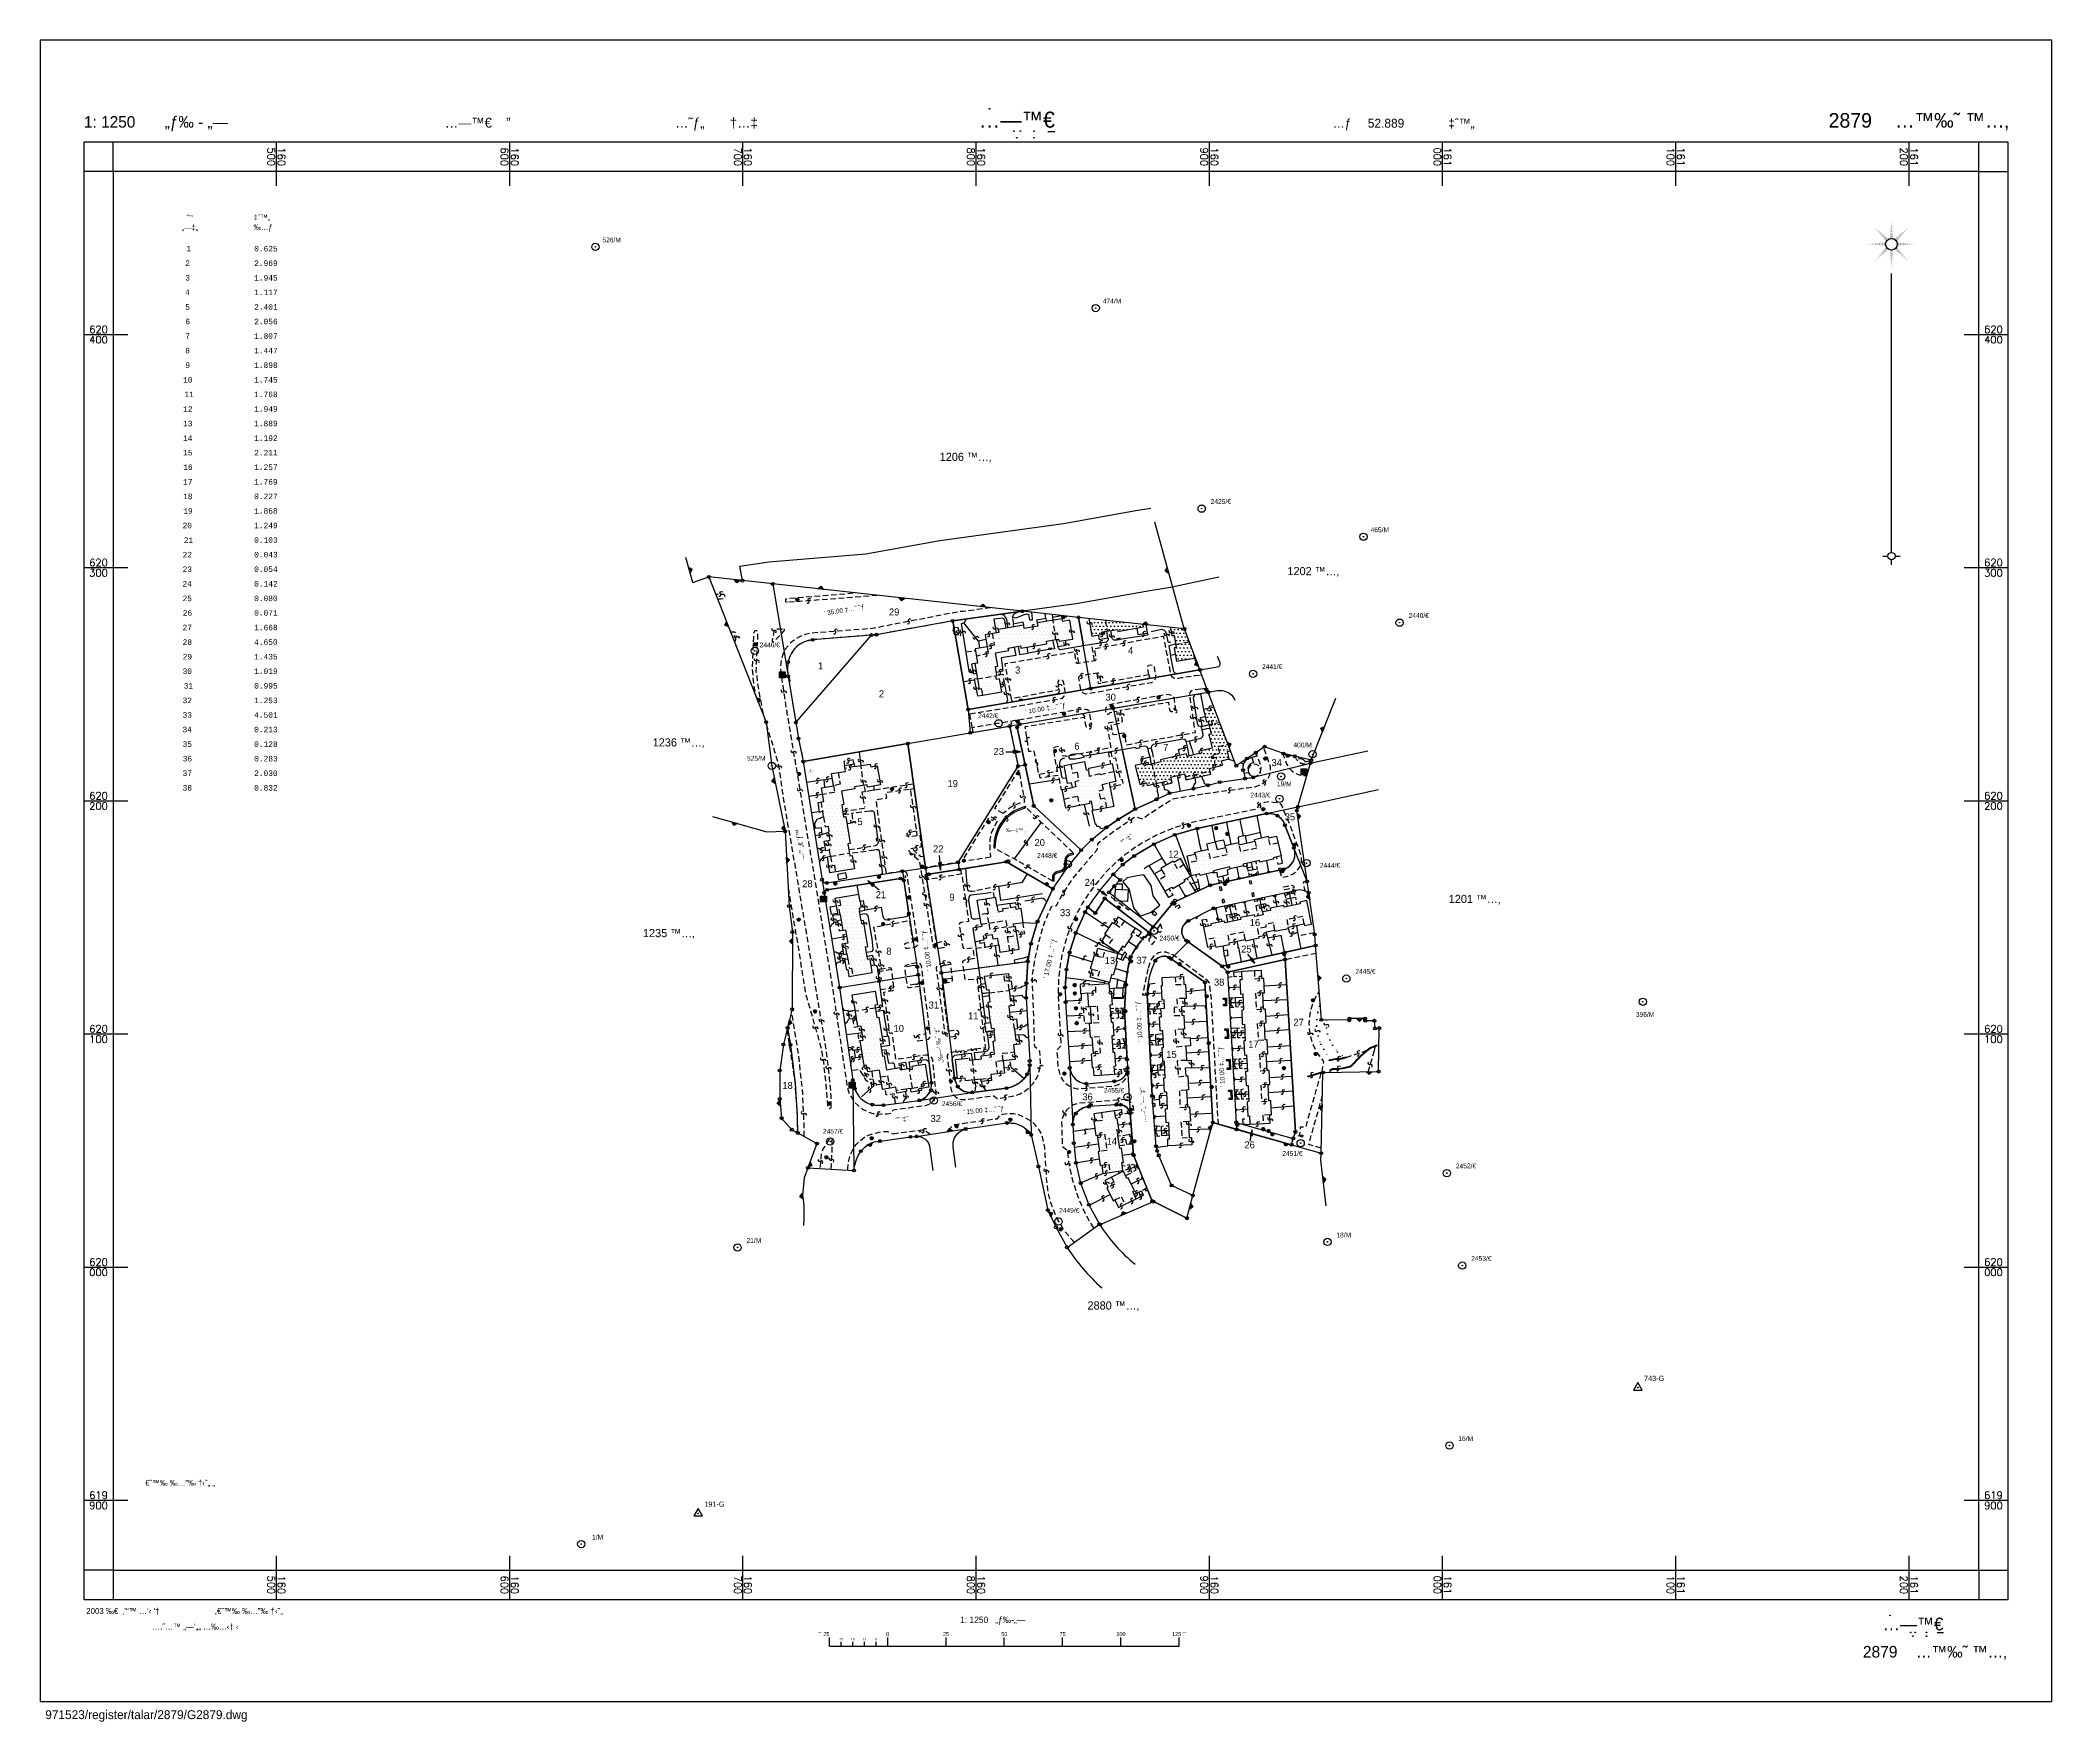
# Model space of a CAD drawing. Extents: x 160399 to 161261, y 619805 to 620526.
import ezdxf
from ezdxf.enums import TextEntityAlignment as Align

# ---------------------------------------------------------------- set-up
doc = ezdxf.new("R2010")
doc.units = 0
doc.header["$LTSCALE"] = 0.375
doc.header["$MEASUREMENT"] = 0
doc.linetypes.add('DOT', pattern=[6.35, 0, -6.35])
doc.linetypes.add('HIDDEN', pattern=[9.525, 6.35, -3.175])
doc.layers.get('0').update_dxf_attribs({"linetype": 'CONTINUOUS'})
for name, color, linetype in [('DRWP002', 2, 'CONTINUOUS'), ('DRWP007', 7, 'CONTINUOUS'), ('DRWS006', 2, 'CONTINUOUS'), ('DRWS010', 2, 'CONTINUOUS'), ('DRWS012', 2, 'CONTINUOUS'), ('DRWT003', 2, 'CONTINUOUS'), ('DRWT004', 2, 'CONTINUOUS'), ('FNCP002', 251, 'CONTINUOUS'), ('NUMLOT', 1, 'CONTINUOUS'), ('PCLP001', 7, 'CONTINUOUS'), ('PCLP004', 7, 'CONTINUOUS'), ('PCLP007', 7, 'CONTINUOUS'), ('PCLS001', 2, 'CONTINUOUS'), ('PCLS002', 2, 'CONTINUOUS'), ('PCLS004', 11, 'CONTINUOUS'), ('PH-BLDH001', 3, 'CONTINUOUS'), ('PH-BLDP001', 3, 'CONTINUOUS'), ('PH-BLDP008', 3, 'CONTINUOUS'), ('PH-BLDP030', 3, 'HIDDEN'), ('PH-BLDP031', 3, 'HIDDEN'), ('PH-BLDP034', 3, 'CONTINUOUS'), ('PH-BORP000', 3, 'DOT'), ('PH-BORT000', 3, 'CONTINUOUS'), ('PH-ELCS001', 3, 'CONTINUOUS'), ('PH-ELCS102', 3, 'CONTINUOUS'), ('PH-FNCP000', 3, 'CONTINUOUS'), ('PH-FNCP006', 3, 'CONTINUOUS'), ('PH-FNCP007', 3, 'CONTINUOUS'), ('PH-LGTS008', 3, 'CONTINUOUS'), ('PH-PHNS001', 3, 'CONTINUOUS'), ('PH-PHNS006', 3, 'CONTINUOUS'), ('PH-RODP020', 3, 'HIDDEN'), ('PH-RODP021', 3, 'HIDDEN'), ('PH-RODP023', 3, 'HIDDEN'), ('PH-RODP026', 3, 'HIDDEN'), ('PH-RODP028', 3, 'HIDDEN'), ('PH-TREP000', 3, 'CONTINUOUS'), ('PH-TREP001', 3, 'CONTINUOUS'), ('RODP021', 251, 'HIDDEN'), ('RODS001', 7, 'CONTINUOUS'), ('SRVS001', 6, 'CONTINUOUS'), ('SRVS002', 6, 'CONTINUOUS'), ('SRVS007', 2, 'CONTINUOUS'), ('UD_PCLS008', 11, 'CONTINUOUS'), ('UD_REP_TABLES', 7, 'CONTINUOUS')]:
    doc.layers.add(name, color=color, linetype=linetype)
doc.styles.add('B', font='txt', dxfattribs={"height": 2})
doc.styles.add('HEBTXT', font='hebtxt')
doc.styles.add('ME-2510', font='txt.shx', dxfattribs={"height": 3.125})
doc.styles.add('STYLE1', font='monosi.shx', dxfattribs={"height": 2.5})

# ---------------------------------------------------------------- blocks, each defined once
blk = doc.blocks.new('PCLS004')
blk = doc.blocks.new('*X10')
at = {"color": 0}
for p, q in [((-0.5, 0.06), (0.5, 0.06)), ((-0.5, 0.03), (0.5, 0.03)), ((-0.5, 0), (0.5, 0)), ((-0.49, 0.1), (0.49, 0.1)), ((-0.48, 0.13), (0.48, 0.13)), ((-0.47, 0.16), (0.47, 0.16)), ((-0.46, 0.19), (0.46, 0.19)), ((-0.45, 0.22), (0.45, 0.22)), ((-0.43, 0.25), (0.43, 0.25)), ((-0.41, 0.29), (0.41, 0.29)), ((-0.39, 0.32), (0.39, 0.32)), ((-0.36, 0.35), (0.36, 0.35)), ((-0.32, 0.38), (0.32, 0.38)), ((-0.28, 0.41), (0.28, 0.41)), ((-0.23, 0.44), (0.23, 0.44)), ((-0.15, 0.48), (0.15, 0.48)), ((-0.5, -0.03), (0.5, -0.03)), ((-0.5, -0.06), (0.5, -0.06)), ((-0.49, -0.1), (0.49, -0.1)), ((-0.48, -0.13), (0.48, -0.13)), ((-0.47, -0.16), (0.47, -0.16)), ((-0.46, -0.19), (0.46, -0.19)), ((-0.45, -0.22), (0.45, -0.22)), ((-0.43, -0.25), (0.43, -0.25)), ((-0.41, -0.29), (0.41, -0.29)), ((-0.39, -0.32), (0.39, -0.32)), ((-0.36, -0.35), (0.36, -0.35)), ((-0.32, -0.38), (0.32, -0.38)), ((-0.28, -0.41), (0.28, -0.41)), ((-0.23, -0.44), (0.23, -0.44)), ((-0.15, -0.48), (0.15, -0.48))]:
    blk.add_line(p, q, dxfattribs=at)
blk = doc.blocks.new('LGTS008')
blk.add_circle((0, 0), 0.5)
blk.add_blockref('*X10', (0, 0))
at = {"style": 'HEBTXT', "flags": 8}
blk.add_attdef('DESC', text='', height=1.5, dxfattribs=at).set_placement((-3.82, -0.65), align=Align.CENTER)
at = {"style": 'HEBTXT', "flags": 9}
blk.add_attdef('ID', (0, -2.84), '', height=1.5, dxfattribs=at)
blk = doc.blocks.new('*X27')
at = {"color": 0}
for p, q in [((160858.2, 620036.225), (160858.2, 620036.225)), ((160858.99375, 620037.8125), (160858.99375, 620037.8125)), ((160858.99375, 620034.6375), (160858.99375, 620034.6375)), ((160859.7875, 620036.225), (160859.7875, 620036.225)), ((160860.58125, 620037.8125), (160860.58125, 620037.8125)), ((160860.58125, 620034.6375), (160860.58125, 620034.6375)), ((160861.375, 620039.4), (160861.375, 620039.4)), ((160861.375, 620036.225), (160861.375, 620036.225)), ((160862.16875, 620037.8125), (160862.16875, 620037.8125)), ((160862.16875, 620034.6375), (160862.16875, 620034.6375)), ((160862.9625, 620039.4), (160862.9625, 620039.4)), ((160862.9625, 620036.225), (160862.9625, 620036.225)), ((160863.75625, 620037.8125), (160863.75625, 620037.8125)), ((160863.75625, 620034.6375), (160863.75625, 620034.6375)), ((160864.55, 620039.4), (160864.55, 620039.4)), ((160864.55, 620036.225), (160864.55, 620036.225)), ((160865.34375, 620037.8125), (160865.34375, 620037.8125)), ((160865.34375, 620034.6375), (160865.34375, 620034.6375)), ((160866.1375, 620036.225), (160866.1375, 620036.225)), ((160866.93125, 620034.6375), (160866.93125, 620034.6375)), ((160858.2, 620033.05), (160858.2, 620033.05)), ((160858.99375, 620031.4625), (160858.99375, 620031.4625)), ((160859.7875, 620033.05), (160859.7875, 620033.05)), ((160859.7875, 620029.875), (160859.7875, 620029.875)), ((160860.58125, 620031.4625), (160860.58125, 620031.4625)), ((160861.375, 620033.05), (160861.375, 620033.05)), ((160861.375, 620029.875), (160861.375, 620029.875)), ((160862.16875, 620031.4625), (160862.16875, 620031.4625)), ((160862.16875, 620028.2875), (160862.16875, 620028.2875)), ((160862.9625, 620033.05), (160862.9625, 620033.05)), ((160862.9625, 620029.875), (160862.9625, 620029.875)), ((160862.9625, 620026.7), (160862.9625, 620026.7)), ((160863.75625, 620031.4625), (160863.75625, 620031.4625)), ((160863.75625, 620028.2875), (160863.75625, 620028.2875)), ((160864.55, 620033.05), (160864.55, 620033.05)), ((160864.55, 620029.875), (160864.55, 620029.875)), ((160864.55, 620026.7), (160864.55, 620026.7)), ((160865.34375, 620031.4625), (160865.34375, 620031.4625)), ((160865.34375, 620028.2875), (160865.34375, 620028.2875)), ((160866.1375, 620033.05), (160866.1375, 620033.05)), ((160866.1375, 620029.875), (160866.1375, 620029.875)), ((160866.93125, 620031.4625), (160866.93125, 620031.4625)), ((160866.93125, 620028.2875), (160866.93125, 620028.2875)), ((160867.725, 620033.05), (160867.725, 620033.05)), ((160867.725, 620029.875), (160867.725, 620029.875)), ((160868.51875, 620031.4625), (160868.51875, 620031.4625)), ((160869.3125, 620029.875), (160869.3125, 620029.875))]:
    blk.add_line(p, q, dxfattribs=at)
blk = doc.blocks.new('*X26')
at = {"color": 0}
for p, q in [((160852.64375, 620063.2125), (160852.64375, 620063.2125)), ((160852.64375, 620060.0375), (160852.64375, 620060.0375)), ((160853.4375, 620064.8), (160853.4375, 620064.8)), ((160853.4375, 620061.625), (160853.4375, 620061.625)), ((160854.23125, 620063.2125), (160854.23125, 620063.2125)), ((160854.23125, 620060.0375), (160854.23125, 620060.0375)), ((160855.025, 620064.8), (160855.025, 620064.8)), ((160855.025, 620061.625), (160855.025, 620061.625)), ((160855.81875, 620063.2125), (160855.81875, 620063.2125)), ((160855.81875, 620060.0375), (160855.81875, 620060.0375)), ((160856.6125, 620064.8), (160856.6125, 620064.8)), ((160856.6125, 620061.625), (160856.6125, 620061.625)), ((160857.40625, 620066.3875), (160857.40625, 620066.3875)), ((160857.40625, 620063.2125), (160857.40625, 620063.2125)), ((160857.40625, 620060.0375), (160857.40625, 620060.0375)), ((160858.2, 620064.8), (160858.2, 620064.8)), ((160858.2, 620061.625), (160858.2, 620061.625)), ((160858.99375, 620066.3875), (160858.99375, 620066.3875)), ((160858.99375, 620063.2125), (160858.99375, 620063.2125)), ((160858.99375, 620060.0375), (160858.99375, 620060.0375)), ((160859.7875, 620064.8), (160859.7875, 620064.8)), ((160859.7875, 620061.625), (160859.7875, 620061.625)), ((160860.58125, 620066.3875), (160860.58125, 620066.3875)), ((160860.58125, 620063.2125), (160860.58125, 620063.2125)), ((160860.58125, 620060.0375), (160860.58125, 620060.0375)), ((160861.375, 620061.625), (160861.375, 620061.625)), ((160862.16875, 620060.0375), (160862.16875, 620060.0375)), ((160853.4375, 620058.45), (160853.4375, 620058.45)), ((160854.23125, 620056.8625), (160854.23125, 620056.8625)), ((160854.23125, 620053.6875), (160854.23125, 620053.6875)), ((160855.025, 620058.45), (160855.025, 620058.45)), ((160855.025, 620055.275), (160855.025, 620055.275)), ((160855.025, 620052.1), (160855.025, 620052.1)), ((160855.81875, 620056.8625), (160855.81875, 620056.8625)), ((160855.81875, 620053.6875), (160855.81875, 620053.6875)), ((160856.6125, 620058.45), (160856.6125, 620058.45)), ((160856.6125, 620055.275), (160856.6125, 620055.275)), ((160856.6125, 620052.1), (160856.6125, 620052.1)), ((160857.40625, 620056.8625), (160857.40625, 620056.8625)), ((160857.40625, 620053.6875), (160857.40625, 620053.6875)), ((160858.2, 620058.45), (160858.2, 620058.45)), ((160858.2, 620055.275), (160858.2, 620055.275)), ((160858.2, 620052.1), (160858.2, 620052.1)), ((160858.99375, 620056.8625), (160858.99375, 620056.8625)), ((160858.99375, 620053.6875), (160858.99375, 620053.6875)), ((160859.7875, 620058.45), (160859.7875, 620058.45)), ((160859.7875, 620055.275), (160859.7875, 620055.275)), ((160859.7875, 620052.1), (160859.7875, 620052.1)), ((160860.58125, 620056.8625), (160860.58125, 620056.8625)), ((160860.58125, 620053.6875), (160860.58125, 620053.6875)), ((160861.375, 620058.45), (160861.375, 620058.45)), ((160861.375, 620055.275), (160861.375, 620055.275)), ((160861.375, 620052.1), (160861.375, 620052.1)), ((160862.16875, 620056.8625), (160862.16875, 620056.8625)), ((160862.16875, 620053.6875), (160862.16875, 620053.6875)), ((160854.23125, 620050.5125), (160854.23125, 620050.5125)), ((160854.23125, 620047.3375), (160854.23125, 620047.3375)), ((160855.025, 620048.925), (160855.025, 620048.925)), ((160855.025, 620045.75), (160855.025, 620045.75)), ((160855.81875, 620050.5125), (160855.81875, 620050.5125)), ((160855.81875, 620047.3375), (160855.81875, 620047.3375)), ((160855.81875, 620044.1625), (160855.81875, 620044.1625)), ((160856.6125, 620048.925), (160856.6125, 620048.925)), ((160856.6125, 620045.75), (160856.6125, 620045.75)), ((160857.40625, 620050.5125), (160857.40625, 620050.5125)), ((160857.40625, 620047.3375), (160857.40625, 620047.3375)), ((160857.40625, 620044.1625), (160857.40625, 620044.1625)), ((160858.2, 620048.925), (160858.2, 620048.925)), ((160858.2, 620045.75), (160858.2, 620045.75)), ((160858.99375, 620050.5125), (160858.99375, 620050.5125)), ((160858.99375, 620047.3375), (160858.99375, 620047.3375)), ((160858.99375, 620044.1625), (160858.99375, 620044.1625)), ((160859.7875, 620048.925), (160859.7875, 620048.925)), ((160859.7875, 620045.75), (160859.7875, 620045.75)), ((160860.58125, 620050.5125), (160860.58125, 620050.5125)), ((160860.58125, 620047.3375), (160860.58125, 620047.3375)), ((160860.58125, 620044.1625), (160860.58125, 620044.1625)), ((160861.375, 620048.925), (160861.375, 620048.925)), ((160861.375, 620045.75), (160861.375, 620045.75)), ((160862.16875, 620050.5125), (160862.16875, 620050.5125)), ((160862.16875, 620047.3375), (160862.16875, 620047.3375)), ((160862.16875, 620044.1625), (160862.16875, 620044.1625)), ((160862.9625, 620048.925), (160862.9625, 620048.925)), ((160862.9625, 620045.75), (160862.9625, 620045.75)), ((160863.75625, 620050.5125), (160863.75625, 620050.5125)), ((160863.75625, 620047.3375), (160863.75625, 620047.3375)), ((160863.75625, 620044.1625), (160863.75625, 620044.1625)), ((160855.81875, 620040.9875), (160855.81875, 620040.9875)), ((160856.6125, 620042.575), (160856.6125, 620042.575)), ((160857.40625, 620040.9875), (160857.40625, 620040.9875)), ((160858.2, 620042.575), (160858.2, 620042.575)), ((160858.99375, 620040.9875), (160858.99375, 620040.9875)), ((160859.7875, 620042.575), (160859.7875, 620042.575)), ((160860.58125, 620040.9875), (160860.58125, 620040.9875)), ((160861.375, 620042.575), (160861.375, 620042.575)), ((160862.9625, 620042.575), (160862.9625, 620042.575))]:
    blk.add_line(p, q, dxfattribs=at)
blk = doc.blocks.new('*X25')
at = {"color": 0}
for p, q in [((160828.83125, 620275.9375), (160828.83125, 620275.9375)), ((160830.41875, 620275.9375), (160830.41875, 620275.9375)), ((160832.00625, 620275.9375), (160832.00625, 620275.9375)), ((160833.59375, 620275.9375), (160833.59375, 620275.9375)), ((160835.18125, 620275.9375), (160835.18125, 620275.9375)), ((160835.975, 620277.525), (160835.975, 620277.525)), ((160836.76875, 620275.9375), (160836.76875, 620275.9375)), ((160837.5625, 620277.525), (160837.5625, 620277.525)), ((160838.35625, 620275.9375), (160838.35625, 620275.9375)), ((160839.94375, 620275.9375), (160839.94375, 620275.9375)), ((160841.53125, 620275.9375), (160841.53125, 620275.9375)), ((160805.8125, 620271.175), (160805.8125, 620271.175)), ((160805.8125, 620268), (160805.8125, 620268)), ((160806.60625, 620269.5875), (160806.60625, 620269.5875)), ((160807.4, 620271.175), (160807.4, 620271.175)), ((160807.4, 620268), (160807.4, 620268)), ((160808.19375, 620269.5875), (160808.19375, 620269.5875)), ((160808.9875, 620271.175), (160808.9875, 620271.175)), ((160808.9875, 620268), (160808.9875, 620268)), ((160809.78125, 620269.5875), (160809.78125, 620269.5875)), ((160810.575, 620271.175), (160810.575, 620271.175)), ((160810.575, 620268), (160810.575, 620268)), ((160811.36875, 620272.7625), (160811.36875, 620272.7625)), ((160811.36875, 620269.5875), (160811.36875, 620269.5875)), ((160812.1625, 620271.175), (160812.1625, 620271.175)), ((160812.1625, 620268), (160812.1625, 620268)), ((160812.95625, 620272.7625), (160812.95625, 620272.7625)), ((160812.95625, 620269.5875), (160812.95625, 620269.5875)), ((160813.75, 620271.175), (160813.75, 620271.175)), ((160813.75, 620268), (160813.75, 620268)), ((160814.54375, 620272.7625), (160814.54375, 620272.7625)), ((160814.54375, 620269.5875), (160814.54375, 620269.5875)), ((160815.3375, 620271.175), (160815.3375, 620271.175)), ((160815.3375, 620268), (160815.3375, 620268)), ((160816.13125, 620272.7625), (160816.13125, 620272.7625)), ((160816.13125, 620269.5875), (160816.13125, 620269.5875)), ((160816.925, 620274.35), (160816.925, 620274.35)), ((160816.925, 620271.175), (160816.925, 620271.175)), ((160816.925, 620268), (160816.925, 620268)), ((160817.71875, 620272.7625), (160817.71875, 620272.7625)), ((160817.71875, 620269.5875), (160817.71875, 620269.5875)), ((160818.5125, 620274.35), (160818.5125, 620274.35)), ((160818.5125, 620271.175), (160818.5125, 620271.175)), ((160818.5125, 620268), (160818.5125, 620268)), ((160819.30625, 620272.7625), (160819.30625, 620272.7625)), ((160819.30625, 620269.5875), (160819.30625, 620269.5875)), ((160820.1, 620274.35), (160820.1, 620274.35)), ((160820.1, 620271.175), (160820.1, 620271.175)), ((160820.1, 620268), (160820.1, 620268)), ((160820.89375, 620272.7625), (160820.89375, 620272.7625)), ((160820.89375, 620269.5875), (160820.89375, 620269.5875)), ((160821.6875, 620274.35), (160821.6875, 620274.35)), ((160821.6875, 620271.175), (160821.6875, 620271.175)), ((160821.6875, 620268), (160821.6875, 620268)), ((160822.48125, 620272.7625), (160822.48125, 620272.7625)), ((160822.48125, 620269.5875), (160822.48125, 620269.5875)), ((160823.275, 620271.175), (160823.275, 620271.175)), ((160823.275, 620268), (160823.275, 620268)), ((160824.06875, 620272.7625), (160824.06875, 620272.7625)), ((160824.06875, 620269.5875), (160824.06875, 620269.5875)), ((160824.8625, 620274.35), (160824.8625, 620274.35)), ((160824.8625, 620271.175), (160824.8625, 620271.175)), ((160824.8625, 620268), (160824.8625, 620268)), ((160825.65625, 620272.7625), (160825.65625, 620272.7625)), ((160825.65625, 620269.5875), (160825.65625, 620269.5875)), ((160826.45, 620274.35), (160826.45, 620274.35)), ((160826.45, 620271.175), (160826.45, 620271.175)), ((160826.45, 620268), (160826.45, 620268)), ((160827.24375, 620272.7625), (160827.24375, 620272.7625)), ((160827.24375, 620269.5875), (160827.24375, 620269.5875)), ((160828.0375, 620274.35), (160828.0375, 620274.35)), ((160828.0375, 620271.175), (160828.0375, 620271.175)), ((160828.0375, 620268), (160828.0375, 620268)), ((160828.83125, 620272.7625), (160828.83125, 620272.7625)), ((160828.83125, 620269.5875), (160828.83125, 620269.5875)), ((160829.625, 620274.35), (160829.625, 620274.35)), ((160829.625, 620271.175), (160829.625, 620271.175)), ((160829.625, 620268), (160829.625, 620268)), ((160830.41875, 620272.7625), (160830.41875, 620272.7625)), ((160830.41875, 620269.5875), (160830.41875, 620269.5875)), ((160831.2125, 620274.35), (160831.2125, 620274.35)), ((160831.2125, 620271.175), (160831.2125, 620271.175)), ((160831.2125, 620268), (160831.2125, 620268)), ((160832.00625, 620272.7625), (160832.00625, 620272.7625)), ((160832.00625, 620269.5875), (160832.00625, 620269.5875)), ((160832.8, 620274.35), (160832.8, 620274.35)), ((160832.8, 620271.175), (160832.8, 620271.175)), ((160833.59375, 620272.7625), (160833.59375, 620272.7625)), ((160833.59375, 620269.5875), (160833.59375, 620269.5875)), ((160834.3875, 620274.35), (160834.3875, 620274.35)), ((160834.3875, 620271.175), (160834.3875, 620271.175)), ((160835.18125, 620272.7625), (160835.18125, 620272.7625)), ((160835.18125, 620269.5875), (160835.18125, 620269.5875)), ((160835.975, 620274.35), (160835.975, 620274.35)), ((160835.975, 620271.175), (160835.975, 620271.175)), ((160836.76875, 620272.7625), (160836.76875, 620272.7625)), ((160836.76875, 620269.5875), (160836.76875, 620269.5875)), ((160837.5625, 620274.35), (160837.5625, 620274.35)), ((160837.5625, 620271.175), (160837.5625, 620271.175)), ((160838.35625, 620272.7625), (160838.35625, 620272.7625)), ((160838.35625, 620269.5875), (160838.35625, 620269.5875)), ((160839.15, 620274.35), (160839.15, 620274.35)), ((160839.15, 620271.175), (160839.15, 620271.175)), ((160839.94375, 620272.7625), (160839.94375, 620272.7625)), ((160839.94375, 620269.5875), (160839.94375, 620269.5875)), ((160840.7375, 620274.35), (160840.7375, 620274.35)), ((160840.7375, 620271.175), (160840.7375, 620271.175)), ((160841.53125, 620272.7625), (160841.53125, 620272.7625)), ((160841.53125, 620269.5875), (160841.53125, 620269.5875)), ((160842.325, 620271.175), (160842.325, 620271.175)), ((160801.05, 620258.475), (160801.05, 620258.475)), ((160801.84375, 620263.2375), (160801.84375, 620263.2375)), ((160802.6375, 620264.825), (160802.6375, 620264.825)), ((160802.6375, 620261.65), (160802.6375, 620261.65)), ((160802.6375, 620258.475), (160802.6375, 620258.475)), ((160803.43125, 620263.2375), (160803.43125, 620263.2375)), ((160803.43125, 620260.0625), (160803.43125, 620260.0625)), ((160804.225, 620264.825), (160804.225, 620264.825)), ((160804.225, 620261.65), (160804.225, 620261.65)), ((160804.225, 620258.475), (160804.225, 620258.475)), ((160805.01875, 620263.2375), (160805.01875, 620263.2375)), ((160805.01875, 620260.0625), (160805.01875, 620260.0625)), ((160805.8125, 620264.825), (160805.8125, 620264.825)), ((160805.8125, 620261.65), (160805.8125, 620261.65)), ((160805.8125, 620258.475), (160805.8125, 620258.475)), ((160806.60625, 620266.4125), (160806.60625, 620266.4125)), ((160806.60625, 620263.2375), (160806.60625, 620263.2375)), ((160806.60625, 620260.0625), (160806.60625, 620260.0625)), ((160807.4, 620264.825), (160807.4, 620264.825)), ((160807.4, 620261.65), (160807.4, 620261.65)), ((160807.4, 620258.475), (160807.4, 620258.475)), ((160808.19375, 620266.4125), (160808.19375, 620266.4125)), ((160808.19375, 620263.2375), (160808.19375, 620263.2375)), ((160808.19375, 620260.0625), (160808.19375, 620260.0625)), ((160808.9875, 620264.825), (160808.9875, 620264.825)), ((160808.9875, 620261.65), (160808.9875, 620261.65)), ((160808.9875, 620258.475), (160808.9875, 620258.475)), ((160809.78125, 620266.4125), (160809.78125, 620266.4125)), ((160809.78125, 620260.0625), (160809.78125, 620260.0625)), ((160810.575, 620264.825), (160810.575, 620264.825)), ((160811.36875, 620266.4125), (160811.36875, 620266.4125)), ((160812.1625, 620264.825), (160812.1625, 620264.825)), ((160812.95625, 620266.4125), (160812.95625, 620266.4125)), ((160813.75, 620264.825), (160813.75, 620264.825)), ((160814.54375, 620266.4125), (160814.54375, 620266.4125)), ((160816.13125, 620266.4125), (160816.13125, 620266.4125)), ((160817.71875, 620266.4125), (160817.71875, 620266.4125)), ((160819.30625, 620266.4125), (160819.30625, 620266.4125)), ((160820.89375, 620266.4125), (160820.89375, 620266.4125)), ((160822.48125, 620266.4125), (160822.48125, 620266.4125)), ((160824.06875, 620266.4125), (160824.06875, 620266.4125)), ((160825.65625, 620266.4125), (160825.65625, 620266.4125)), ((160801.84375, 620256.8875), (160801.84375, 620256.8875)), ((160801.84375, 620253.7125), (160801.84375, 620253.7125)), ((160802.6375, 620255.3), (160802.6375, 620255.3)), ((160802.6375, 620252.125), (160802.6375, 620252.125)), ((160803.43125, 620256.8875), (160803.43125, 620256.8875)), ((160803.43125, 620253.7125), (160803.43125, 620253.7125)), ((160803.43125, 620250.5375), (160803.43125, 620250.5375)), ((160804.225, 620255.3), (160804.225, 620255.3)), ((160804.225, 620252.125), (160804.225, 620252.125)), ((160805.01875, 620256.8875), (160805.01875, 620256.8875)), ((160805.01875, 620253.7125), (160805.01875, 620253.7125)), ((160805.01875, 620250.5375), (160805.01875, 620250.5375)), ((160805.8125, 620255.3), (160805.8125, 620255.3)), ((160805.8125, 620252.125), (160805.8125, 620252.125)), ((160806.60625, 620256.8875), (160806.60625, 620256.8875)), ((160806.60625, 620253.7125), (160806.60625, 620253.7125)), ((160806.60625, 620250.5375), (160806.60625, 620250.5375)), ((160807.4, 620255.3), (160807.4, 620255.3)), ((160807.4, 620252.125), (160807.4, 620252.125)), ((160808.19375, 620256.8875), (160808.19375, 620256.8875)), ((160808.19375, 620253.7125), (160808.19375, 620253.7125)), ((160808.19375, 620250.5375), (160808.19375, 620250.5375)), ((160808.9875, 620255.3), (160808.9875, 620255.3)), ((160808.9875, 620252.125), (160808.9875, 620252.125)), ((160809.78125, 620256.8875), (160809.78125, 620256.8875)), ((160809.78125, 620253.7125), (160809.78125, 620253.7125)), ((160809.78125, 620250.5375), (160809.78125, 620250.5375)), ((160810.575, 620252.125), (160810.575, 620252.125)), ((160811.36875, 620250.5375), (160811.36875, 620250.5375)), ((160802.6375, 620248.95), (160802.6375, 620248.95)), ((160804.225, 620248.95), (160804.225, 620248.95)), ((160804.225, 620245.775), (160804.225, 620245.775)), ((160805.01875, 620247.3625), (160805.01875, 620247.3625)), ((160805.8125, 620248.95), (160805.8125, 620248.95)), ((160805.8125, 620245.775), (160805.8125, 620245.775)), ((160806.60625, 620247.3625), (160806.60625, 620247.3625)), ((160807.4, 620248.95), (160807.4, 620248.95)), ((160808.19375, 620247.3625), (160808.19375, 620247.3625)), ((160808.9875, 620248.95), (160808.9875, 620248.95)), ((160809.78125, 620247.3625), (160809.78125, 620247.3625)), ((160810.575, 620248.95), (160810.575, 620248.95)), ((160811.36875, 620247.3625), (160811.36875, 620247.3625))]:
    blk.add_line(p, q, dxfattribs=at)
blk = doc.blocks.new('*X24')
at = {"color": 0}
for p, q in [((160841.53125, 620215.6125), (160841.53125, 620215.6125)), ((160843.11875, 620215.6125), (160843.11875, 620215.6125)), ((160844.70625, 620215.6125), (160844.70625, 620215.6125)), ((160846.29375, 620215.6125), (160846.29375, 620215.6125)), ((160847.88125, 620215.6125), (160847.88125, 620215.6125)), ((160858.99375, 620215.6125), (160858.99375, 620215.6125)), ((160839.94375, 620212.4375), (160839.94375, 620212.4375)), ((160840.7375, 620214.025), (160840.7375, 620214.025)), ((160840.7375, 620210.85), (160840.7375, 620210.85)), ((160840.7375, 620207.675), (160840.7375, 620207.675)), ((160841.53125, 620212.4375), (160841.53125, 620212.4375)), ((160841.53125, 620209.2625), (160841.53125, 620209.2625)), ((160842.325, 620214.025), (160842.325, 620214.025)), ((160842.325, 620210.85), (160842.325, 620210.85)), ((160843.11875, 620212.4375), (160843.11875, 620212.4375)), ((160843.11875, 620209.2625), (160843.11875, 620209.2625)), ((160843.9125, 620214.025), (160843.9125, 620214.025)), ((160843.9125, 620210.85), (160843.9125, 620210.85)), ((160843.9125, 620207.675), (160843.9125, 620207.675)), ((160844.70625, 620212.4375), (160844.70625, 620212.4375)), ((160844.70625, 620209.2625), (160844.70625, 620209.2625)), ((160845.5, 620214.025), (160845.5, 620214.025)), ((160845.5, 620210.85), (160845.5, 620210.85)), ((160845.5, 620207.675), (160845.5, 620207.675)), ((160846.29375, 620212.4375), (160846.29375, 620212.4375)), ((160846.29375, 620209.2625), (160846.29375, 620209.2625)), ((160847.0875, 620214.025), (160847.0875, 620214.025)), ((160847.0875, 620210.85), (160847.0875, 620210.85)), ((160847.0875, 620207.675), (160847.0875, 620207.675)), ((160847.88125, 620212.4375), (160847.88125, 620212.4375)), ((160847.88125, 620209.2625), (160847.88125, 620209.2625)), ((160848.675, 620210.85), (160848.675, 620210.85)), ((160848.675, 620207.675), (160848.675, 620207.675)), ((160849.46875, 620212.4375), (160849.46875, 620212.4375)), ((160849.46875, 620209.2625), (160849.46875, 620209.2625)), ((160850.2625, 620214.025), (160850.2625, 620214.025)), ((160850.2625, 620210.85), (160850.2625, 620210.85)), ((160850.2625, 620207.675), (160850.2625, 620207.675)), ((160851.05625, 620212.4375), (160851.05625, 620212.4375)), ((160851.05625, 620209.2625), (160851.05625, 620209.2625)), ((160851.85, 620214.025), (160851.85, 620214.025)), ((160851.85, 620210.85), (160851.85, 620210.85)), ((160851.85, 620207.675), (160851.85, 620207.675)), ((160852.64375, 620212.4375), (160852.64375, 620212.4375)), ((160852.64375, 620209.2625), (160852.64375, 620209.2625)), ((160853.4375, 620214.025), (160853.4375, 620214.025)), ((160853.4375, 620210.85), (160853.4375, 620210.85)), ((160853.4375, 620207.675), (160853.4375, 620207.675)), ((160854.23125, 620212.4375), (160854.23125, 620212.4375)), ((160854.23125, 620209.2625), (160854.23125, 620209.2625)), ((160855.025, 620214.025), (160855.025, 620214.025)), ((160855.025, 620210.85), (160855.025, 620210.85)), ((160855.025, 620207.675), (160855.025, 620207.675)), ((160855.81875, 620212.4375), (160855.81875, 620212.4375)), ((160855.81875, 620209.2625), (160855.81875, 620209.2625)), ((160856.6125, 620214.025), (160856.6125, 620214.025)), ((160856.6125, 620210.85), (160856.6125, 620210.85)), ((160856.6125, 620207.675), (160856.6125, 620207.675)), ((160857.40625, 620212.4375), (160857.40625, 620212.4375)), ((160857.40625, 620209.2625), (160857.40625, 620209.2625)), ((160858.2, 620214.025), (160858.2, 620214.025)), ((160858.2, 620210.85), (160858.2, 620210.85)), ((160858.2, 620207.675), (160858.2, 620207.675)), ((160858.99375, 620212.4375), (160858.99375, 620212.4375)), ((160858.99375, 620209.2625), (160858.99375, 620209.2625)), ((160859.7875, 620214.025), (160859.7875, 620214.025)), ((160859.7875, 620210.85), (160859.7875, 620210.85)), ((160860.58125, 620209.2625), (160860.58125, 620209.2625)), ((160839.15, 620204.5), (160839.15, 620204.5)), ((160839.15, 620201.325), (160839.15, 620201.325)), ((160839.94375, 620202.9125), (160839.94375, 620202.9125)), ((160839.94375, 620199.7375), (160839.94375, 620199.7375)), ((160840.7375, 620204.5), (160840.7375, 620204.5)), ((160840.7375, 620201.325), (160840.7375, 620201.325)), ((160840.7375, 620198.15), (160840.7375, 620198.15)), ((160841.53125, 620202.9125), (160841.53125, 620202.9125)), ((160841.53125, 620199.7375), (160841.53125, 620199.7375)), ((160842.325, 620204.5), (160842.325, 620204.5)), ((160842.325, 620201.325), (160842.325, 620201.325)), ((160842.325, 620198.15), (160842.325, 620198.15)), ((160843.11875, 620206.0875), (160843.11875, 620206.0875)), ((160843.11875, 620202.9125), (160843.11875, 620202.9125)), ((160843.11875, 620199.7375), (160843.11875, 620199.7375)), ((160843.9125, 620204.5), (160843.9125, 620204.5)), ((160843.9125, 620201.325), (160843.9125, 620201.325)), ((160843.9125, 620198.15), (160843.9125, 620198.15)), ((160844.70625, 620206.0875), (160844.70625, 620206.0875)), ((160844.70625, 620202.9125), (160844.70625, 620202.9125)), ((160844.70625, 620199.7375), (160844.70625, 620199.7375)), ((160845.5, 620204.5), (160845.5, 620204.5)), ((160845.5, 620201.325), (160845.5, 620201.325)), ((160845.5, 620198.15), (160845.5, 620198.15)), ((160846.29375, 620206.0875), (160846.29375, 620206.0875)), ((160846.29375, 620202.9125), (160846.29375, 620202.9125)), ((160846.29375, 620199.7375), (160846.29375, 620199.7375)), ((160847.0875, 620204.5), (160847.0875, 620204.5)), ((160847.0875, 620201.325), (160847.0875, 620201.325)), ((160847.88125, 620206.0875), (160847.88125, 620206.0875)), ((160847.88125, 620202.9125), (160847.88125, 620202.9125)), ((160847.88125, 620199.7375), (160847.88125, 620199.7375)), ((160848.675, 620204.5), (160848.675, 620204.5)), ((160848.675, 620201.325), (160848.675, 620201.325)), ((160849.46875, 620206.0875), (160849.46875, 620206.0875)), ((160849.46875, 620202.9125), (160849.46875, 620202.9125)), ((160849.46875, 620199.7375), (160849.46875, 620199.7375)), ((160850.2625, 620204.5), (160850.2625, 620204.5)), ((160850.2625, 620201.325), (160850.2625, 620201.325)), ((160851.05625, 620206.0875), (160851.05625, 620206.0875)), ((160851.05625, 620202.9125), (160851.05625, 620202.9125)), ((160851.05625, 620199.7375), (160851.05625, 620199.7375)), ((160851.85, 620204.5), (160851.85, 620204.5)), ((160851.85, 620201.325), (160851.85, 620201.325)), ((160851.85, 620198.15), (160851.85, 620198.15)), ((160852.64375, 620206.0875), (160852.64375, 620206.0875)), ((160852.64375, 620202.9125), (160852.64375, 620202.9125)), ((160852.64375, 620199.7375), (160852.64375, 620199.7375)), ((160853.4375, 620204.5), (160853.4375, 620204.5)), ((160853.4375, 620201.325), (160853.4375, 620201.325)), ((160853.4375, 620198.15), (160853.4375, 620198.15)), ((160854.23125, 620206.0875), (160854.23125, 620206.0875)), ((160854.23125, 620202.9125), (160854.23125, 620202.9125)), ((160854.23125, 620199.7375), (160854.23125, 620199.7375)), ((160855.025, 620204.5), (160855.025, 620204.5)), ((160855.025, 620201.325), (160855.025, 620201.325)), ((160855.025, 620198.15), (160855.025, 620198.15)), ((160855.81875, 620206.0875), (160855.81875, 620206.0875)), ((160855.81875, 620202.9125), (160855.81875, 620202.9125)), ((160855.81875, 620199.7375), (160855.81875, 620199.7375)), ((160856.6125, 620204.5), (160856.6125, 620204.5)), ((160856.6125, 620201.325), (160856.6125, 620201.325)), ((160856.6125, 620198.15), (160856.6125, 620198.15)), ((160857.40625, 620206.0875), (160857.40625, 620206.0875)), ((160857.40625, 620202.9125), (160857.40625, 620202.9125)), ((160857.40625, 620199.7375), (160857.40625, 620199.7375)), ((160858.2, 620204.5), (160858.2, 620204.5)), ((160858.2, 620201.325), (160858.2, 620201.325)), ((160858.2, 620198.15), (160858.2, 620198.15)), ((160858.99375, 620202.9125), (160858.99375, 620202.9125)), ((160858.99375, 620199.7375), (160858.99375, 620199.7375)), ((160859.7875, 620198.15), (160859.7875, 620198.15)), ((160852.64375, 620196.5625), (160852.64375, 620196.5625)), ((160854.23125, 620196.5625), (160854.23125, 620196.5625))]:
    blk.add_line(p, q, dxfattribs=at)
blk = doc.blocks.new('*X23')
at = {"color": 0}
for p, q in [((160883.6, 620172.75), (160883.6, 620172.75)), ((160885.1875, 620172.75), (160885.1875, 620172.75)), ((160886.775, 620172.75), (160886.775, 620172.75)), ((160887.56875, 620174.3375), (160887.56875, 620174.3375)), ((160888.3625, 620172.75), (160888.3625, 620172.75)), ((160889.15625, 620174.3375), (160889.15625, 620174.3375)), ((160889.95, 620172.75), (160889.95, 620172.75)), ((160879.63125, 620167.9875), (160879.63125, 620167.9875)), ((160880.425, 620169.575), (160880.425, 620169.575)), ((160880.425, 620166.4), (160880.425, 620166.4)), ((160881.21875, 620171.1625), (160881.21875, 620171.1625)), ((160881.21875, 620167.9875), (160881.21875, 620167.9875)), ((160881.21875, 620164.8125), (160881.21875, 620164.8125)), ((160882.0125, 620169.575), (160882.0125, 620169.575)), ((160882.0125, 620166.4), (160882.0125, 620166.4)), ((160882.80625, 620171.1625), (160882.80625, 620171.1625)), ((160882.80625, 620167.9875), (160882.80625, 620167.9875)), ((160882.80625, 620164.8125), (160882.80625, 620164.8125)), ((160883.6, 620169.575), (160883.6, 620169.575)), ((160883.6, 620166.4), (160883.6, 620166.4)), ((160884.39375, 620171.1625), (160884.39375, 620171.1625)), ((160884.39375, 620167.9875), (160884.39375, 620167.9875)), ((160884.39375, 620164.8125), (160884.39375, 620164.8125)), ((160885.1875, 620169.575), (160885.1875, 620169.575)), ((160885.1875, 620166.4), (160885.1875, 620166.4)), ((160885.98125, 620171.1625), (160885.98125, 620171.1625)), ((160885.98125, 620167.9875), (160885.98125, 620167.9875)), ((160885.98125, 620164.8125), (160885.98125, 620164.8125)), ((160886.775, 620169.575), (160886.775, 620169.575)), ((160886.775, 620166.4), (160886.775, 620166.4)), ((160887.56875, 620171.1625), (160887.56875, 620171.1625)), ((160887.56875, 620167.9875), (160887.56875, 620167.9875)), ((160887.56875, 620164.8125), (160887.56875, 620164.8125)), ((160888.3625, 620169.575), (160888.3625, 620169.575)), ((160888.3625, 620166.4), (160888.3625, 620166.4)), ((160889.15625, 620171.1625), (160889.15625, 620171.1625)), ((160889.15625, 620167.9875), (160889.15625, 620167.9875)), ((160889.15625, 620164.8125), (160889.15625, 620164.8125)), ((160889.95, 620169.575), (160889.95, 620169.575)), ((160889.95, 620166.4), (160889.95, 620166.4)), ((160890.74375, 620171.1625), (160890.74375, 620171.1625)), ((160890.74375, 620167.9875), (160890.74375, 620167.9875)), ((160891.5375, 620169.575), (160891.5375, 620169.575)), ((160892.33125, 620167.9875), (160892.33125, 620167.9875)), ((160882.0125, 620163.225), (160882.0125, 620163.225)), ((160882.80625, 620161.6375), (160882.80625, 620161.6375)), ((160883.6, 620163.225), (160883.6, 620163.225)), ((160885.1875, 620163.225), (160885.1875, 620163.225)), ((160886.775, 620163.225), (160886.775, 620163.225))]:
    blk.add_line(p, q, dxfattribs=at)
blk = doc.blocks.new('*X22')
at = {"color": 0}
for p, q in [((160901.85625, 620180.6875), (160901.85625, 620180.6875)), ((160903.44375, 620180.6875), (160903.44375, 620180.6875)), ((160908.20625, 620180.6875), (160908.20625, 620180.6875)), ((160909.79375, 620180.6875), (160909.79375, 620180.6875)), ((160911.38125, 620180.6875), (160911.38125, 620180.6875)), ((160912.96875, 620180.6875), (160912.96875, 620180.6875)), ((160914.55625, 620180.6875), (160914.55625, 620180.6875)), ((160916.14375, 620180.6875), (160916.14375, 620180.6875)), ((160917.73125, 620180.6875), (160917.73125, 620180.6875)), ((160919.31875, 620180.6875), (160919.31875, 620180.6875)), ((160920.1125, 620182.275), (160920.1125, 620182.275)), ((160920.90625, 620180.6875), (160920.90625, 620180.6875)), ((160921.7, 620182.275), (160921.7, 620182.275)), ((160922.49375, 620183.8625), (160922.49375, 620183.8625)), ((160922.49375, 620180.6875), (160922.49375, 620180.6875)), ((160923.2875, 620182.275), (160923.2875, 620182.275)), ((160924.08125, 620183.8625), (160924.08125, 620183.8625)), ((160924.08125, 620180.6875), (160924.08125, 620180.6875)), ((160924.875, 620182.275), (160924.875, 620182.275)), ((160925.66875, 620183.8625), (160925.66875, 620183.8625)), ((160925.66875, 620180.6875), (160925.66875, 620180.6875)), ((160926.4625, 620182.275), (160926.4625, 620182.275)), ((160927.25625, 620183.8625), (160927.25625, 620183.8625)), ((160927.25625, 620180.6875), (160927.25625, 620180.6875)), ((160928.05, 620182.275), (160928.05, 620182.275)), ((160928.84375, 620183.8625), (160928.84375, 620183.8625)), ((160928.84375, 620180.6875), (160928.84375, 620180.6875)), ((160929.6375, 620182.275), (160929.6375, 620182.275)), ((160930.43125, 620183.8625), (160930.43125, 620183.8625)), ((160930.43125, 620180.6875), (160930.43125, 620180.6875)), ((160892.33125, 620174.3375), (160892.33125, 620174.3375)), ((160893.125, 620175.925), (160893.125, 620175.925)), ((160893.125, 620172.75), (160893.125, 620172.75)), ((160893.91875, 620174.3375), (160893.91875, 620174.3375)), ((160894.7125, 620175.925), (160894.7125, 620175.925)), ((160894.7125, 620172.75), (160894.7125, 620172.75)), ((160895.50625, 620177.5125), (160895.50625, 620177.5125)), ((160895.50625, 620174.3375), (160895.50625, 620174.3375)), ((160896.3, 620175.925), (160896.3, 620175.925)), ((160896.3, 620172.75), (160896.3, 620172.75)), ((160897.09375, 620177.5125), (160897.09375, 620177.5125)), ((160897.09375, 620174.3375), (160897.09375, 620174.3375)), ((160897.8875, 620175.925), (160897.8875, 620175.925)), ((160897.8875, 620172.75), (160897.8875, 620172.75)), ((160898.68125, 620177.5125), (160898.68125, 620177.5125)), ((160898.68125, 620174.3375), (160898.68125, 620174.3375)), ((160899.475, 620175.925), (160899.475, 620175.925)), ((160899.475, 620172.75), (160899.475, 620172.75)), ((160900.26875, 620177.5125), (160900.26875, 620177.5125)), ((160900.26875, 620174.3375), (160900.26875, 620174.3375)), ((160901.0625, 620179.1), (160901.0625, 620179.1)), ((160901.0625, 620175.925), (160901.0625, 620175.925)), ((160901.0625, 620172.75), (160901.0625, 620172.75)), ((160901.85625, 620177.5125), (160901.85625, 620177.5125)), ((160901.85625, 620174.3375), (160901.85625, 620174.3375)), ((160902.65, 620179.1), (160902.65, 620179.1)), ((160902.65, 620175.925), (160902.65, 620175.925)), ((160902.65, 620172.75), (160902.65, 620172.75)), ((160903.44375, 620177.5125), (160903.44375, 620177.5125)), ((160903.44375, 620174.3375), (160903.44375, 620174.3375)), ((160904.2375, 620179.1), (160904.2375, 620179.1)), ((160904.2375, 620175.925), (160904.2375, 620175.925)), ((160904.2375, 620172.75), (160904.2375, 620172.75)), ((160905.03125, 620177.5125), (160905.03125, 620177.5125)), ((160905.03125, 620174.3375), (160905.03125, 620174.3375)), ((160905.825, 620179.1), (160905.825, 620179.1)), ((160905.825, 620175.925), (160905.825, 620175.925)), ((160905.825, 620172.75), (160905.825, 620172.75)), ((160906.61875, 620177.5125), (160906.61875, 620177.5125)), ((160906.61875, 620174.3375), (160906.61875, 620174.3375)), ((160907.4125, 620179.1), (160907.4125, 620179.1)), ((160907.4125, 620175.925), (160907.4125, 620175.925)), ((160907.4125, 620172.75), (160907.4125, 620172.75)), ((160908.20625, 620177.5125), (160908.20625, 620177.5125)), ((160908.20625, 620174.3375), (160908.20625, 620174.3375)), ((160909, 620179.1), (160909, 620179.1)), ((160909, 620175.925), (160909, 620175.925)), ((160909, 620172.75), (160909, 620172.75)), ((160909.79375, 620177.5125), (160909.79375, 620177.5125)), ((160909.79375, 620174.3375), (160909.79375, 620174.3375)), ((160910.5875, 620179.1), (160910.5875, 620179.1)), ((160910.5875, 620175.925), (160910.5875, 620175.925)), ((160910.5875, 620172.75), (160910.5875, 620172.75)), ((160911.38125, 620177.5125), (160911.38125, 620177.5125)), ((160911.38125, 620174.3375), (160911.38125, 620174.3375)), ((160912.175, 620179.1), (160912.175, 620179.1)), ((160912.175, 620175.925), (160912.175, 620175.925)), ((160912.175, 620172.75), (160912.175, 620172.75)), ((160912.96875, 620177.5125), (160912.96875, 620177.5125)), ((160912.96875, 620174.3375), (160912.96875, 620174.3375)), ((160913.7625, 620179.1), (160913.7625, 620179.1)), ((160913.7625, 620175.925), (160913.7625, 620175.925)), ((160913.7625, 620172.75), (160913.7625, 620172.75)), ((160914.55625, 620177.5125), (160914.55625, 620177.5125)), ((160914.55625, 620174.3375), (160914.55625, 620174.3375)), ((160915.35, 620179.1), (160915.35, 620179.1)), ((160915.35, 620175.925), (160915.35, 620175.925)), ((160915.35, 620172.75), (160915.35, 620172.75)), ((160916.14375, 620177.5125), (160916.14375, 620177.5125)), ((160916.14375, 620174.3375), (160916.14375, 620174.3375)), ((160916.9375, 620179.1), (160916.9375, 620179.1)), ((160916.9375, 620175.925), (160916.9375, 620175.925)), ((160917.73125, 620177.5125), (160917.73125, 620177.5125)), ((160917.73125, 620174.3375), (160917.73125, 620174.3375)), ((160918.525, 620179.1), (160918.525, 620179.1)), ((160918.525, 620175.925), (160918.525, 620175.925)), ((160919.31875, 620177.5125), (160919.31875, 620177.5125)), ((160919.31875, 620174.3375), (160919.31875, 620174.3375)), ((160920.1125, 620179.1), (160920.1125, 620179.1)), ((160920.1125, 620175.925), (160920.1125, 620175.925)), ((160920.90625, 620177.5125), (160920.90625, 620177.5125)), ((160920.90625, 620174.3375), (160920.90625, 620174.3375)), ((160921.7, 620179.1), (160921.7, 620179.1)), ((160921.7, 620175.925), (160921.7, 620175.925)), ((160922.49375, 620177.5125), (160922.49375, 620177.5125)), ((160922.49375, 620174.3375), (160922.49375, 620174.3375)), ((160923.2875, 620179.1), (160923.2875, 620179.1)), ((160923.2875, 620175.925), (160923.2875, 620175.925)), ((160924.08125, 620177.5125), (160924.08125, 620177.5125)), ((160924.08125, 620174.3375), (160924.08125, 620174.3375)), ((160924.875, 620179.1), (160924.875, 620179.1)), ((160924.875, 620175.925), (160924.875, 620175.925)), ((160925.66875, 620177.5125), (160925.66875, 620177.5125)), ((160925.66875, 620174.3375), (160925.66875, 620174.3375)), ((160926.4625, 620179.1), (160926.4625, 620179.1)), ((160926.4625, 620175.925), (160926.4625, 620175.925)), ((160927.25625, 620177.5125), (160927.25625, 620177.5125)), ((160928.05, 620179.1), (160928.05, 620179.1)), ((160928.05, 620175.925), (160928.05, 620175.925)), ((160928.84375, 620177.5125), (160928.84375, 620177.5125)), ((160929.6375, 620179.1), (160929.6375, 620179.1)), ((160929.6375, 620175.925), (160929.6375, 620175.925)), ((160930.43125, 620177.5125), (160930.43125, 620177.5125)), ((160931.225, 620179.1), (160931.225, 620179.1)), ((160893.91875, 620171.1625), (160893.91875, 620171.1625)), ((160893.91875, 620167.9875), (160893.91875, 620167.9875)), ((160894.7125, 620169.575), (160894.7125, 620169.575)), ((160895.50625, 620171.1625), (160895.50625, 620171.1625)), ((160896.3, 620169.575), (160896.3, 620169.575)), ((160897.09375, 620171.1625), (160897.09375, 620171.1625)), ((160897.8875, 620169.575), (160897.8875, 620169.575)), ((160898.68125, 620171.1625), (160898.68125, 620171.1625)), ((160899.475, 620169.575), (160899.475, 620169.575)), ((160900.26875, 620171.1625), (160900.26875, 620171.1625)), ((160901.0625, 620169.575), (160901.0625, 620169.575)), ((160901.85625, 620171.1625), (160901.85625, 620171.1625)), ((160902.65, 620169.575), (160902.65, 620169.575)), ((160903.44375, 620171.1625), (160903.44375, 620171.1625)), ((160905.03125, 620171.1625), (160905.03125, 620171.1625)), ((160906.61875, 620171.1625), (160906.61875, 620171.1625)), ((160911.38125, 620171.1625), (160911.38125, 620171.1625))]:
    blk.add_line(p, q, dxfattribs=at)
blk = doc.blocks.new('*X21')
at = {"color": 0}
for p, q in [((160938.36875, 620155.2875), (160938.36875, 620155.2875)), ((160939.95625, 620155.2875), (160939.95625, 620155.2875)), ((160941.54375, 620155.2875), (160941.54375, 620155.2875)), ((160942.3375, 620156.875), (160942.3375, 620156.875)), ((160943.13125, 620155.2875), (160943.13125, 620155.2875)), ((160902.65, 620147.35), (160902.65, 620147.35)), ((160904.2375, 620147.35), (160904.2375, 620147.35)), ((160905.825, 620147.35), (160905.825, 620147.35)), ((160907.4125, 620147.35), (160907.4125, 620147.35)), ((160909, 620147.35), (160909, 620147.35)), ((160910.5875, 620147.35), (160910.5875, 620147.35)), ((160912.175, 620147.35), (160912.175, 620147.35)), ((160913.7625, 620147.35), (160913.7625, 620147.35)), ((160914.55625, 620148.9375), (160914.55625, 620148.9375)), ((160915.35, 620147.35), (160915.35, 620147.35)), ((160916.14375, 620148.9375), (160916.14375, 620148.9375)), ((160916.9375, 620147.35), (160916.9375, 620147.35)), ((160917.73125, 620148.9375), (160917.73125, 620148.9375)), ((160918.525, 620150.525), (160918.525, 620150.525)), ((160918.525, 620147.35), (160918.525, 620147.35)), ((160919.31875, 620148.9375), (160919.31875, 620148.9375)), ((160920.1125, 620150.525), (160920.1125, 620150.525)), ((160920.1125, 620147.35), (160920.1125, 620147.35)), ((160920.90625, 620148.9375), (160920.90625, 620148.9375)), ((160921.7, 620150.525), (160921.7, 620150.525)), ((160921.7, 620147.35), (160921.7, 620147.35)), ((160922.49375, 620148.9375), (160922.49375, 620148.9375)), ((160923.2875, 620150.525), (160923.2875, 620150.525)), ((160923.2875, 620147.35), (160923.2875, 620147.35)), ((160924.08125, 620148.9375), (160924.08125, 620148.9375)), ((160924.875, 620150.525), (160924.875, 620150.525)), ((160924.875, 620147.35), (160924.875, 620147.35)), ((160925.66875, 620152.1125), (160925.66875, 620152.1125)), ((160925.66875, 620148.9375), (160925.66875, 620148.9375)), ((160926.4625, 620150.525), (160926.4625, 620150.525)), ((160926.4625, 620147.35), (160926.4625, 620147.35)), ((160927.25625, 620152.1125), (160927.25625, 620152.1125)), ((160927.25625, 620148.9375), (160927.25625, 620148.9375)), ((160928.05, 620153.7), (160928.05, 620153.7)), ((160928.05, 620150.525), (160928.05, 620150.525)), ((160928.05, 620147.35), (160928.05, 620147.35)), ((160928.84375, 620152.1125), (160928.84375, 620152.1125)), ((160928.84375, 620148.9375), (160928.84375, 620148.9375)), ((160929.6375, 620153.7), (160929.6375, 620153.7)), ((160929.6375, 620150.525), (160929.6375, 620150.525)), ((160929.6375, 620147.35), (160929.6375, 620147.35)), ((160930.43125, 620152.1125), (160930.43125, 620152.1125)), ((160930.43125, 620148.9375), (160930.43125, 620148.9375)), ((160931.225, 620153.7), (160931.225, 620153.7)), ((160931.225, 620150.525), (160931.225, 620150.525)), ((160931.225, 620147.35), (160931.225, 620147.35)), ((160932.01875, 620152.1125), (160932.01875, 620152.1125)), ((160932.01875, 620148.9375), (160932.01875, 620148.9375)), ((160932.8125, 620153.7), (160932.8125, 620153.7)), ((160932.8125, 620150.525), (160932.8125, 620150.525)), ((160932.8125, 620147.35), (160932.8125, 620147.35)), ((160933.60625, 620152.1125), (160933.60625, 620152.1125)), ((160933.60625, 620148.9375), (160933.60625, 620148.9375)), ((160934.4, 620153.7), (160934.4, 620153.7)), ((160934.4, 620150.525), (160934.4, 620150.525)), ((160934.4, 620147.35), (160934.4, 620147.35)), ((160935.19375, 620152.1125), (160935.19375, 620152.1125)), ((160935.19375, 620148.9375), (160935.19375, 620148.9375)), ((160935.9875, 620153.7), (160935.9875, 620153.7)), ((160935.9875, 620150.525), (160935.9875, 620150.525)), ((160935.9875, 620147.35), (160935.9875, 620147.35)), ((160936.78125, 620152.1125), (160936.78125, 620152.1125)), ((160936.78125, 620148.9375), (160936.78125, 620148.9375)), ((160937.575, 620153.7), (160937.575, 620153.7)), ((160937.575, 620150.525), (160937.575, 620150.525)), ((160937.575, 620147.35), (160937.575, 620147.35)), ((160938.36875, 620152.1125), (160938.36875, 620152.1125)), ((160938.36875, 620148.9375), (160938.36875, 620148.9375)), ((160939.1625, 620153.7), (160939.1625, 620153.7)), ((160939.1625, 620150.525), (160939.1625, 620150.525)), ((160939.1625, 620147.35), (160939.1625, 620147.35)), ((160939.95625, 620152.1125), (160939.95625, 620152.1125)), ((160939.95625, 620148.9375), (160939.95625, 620148.9375)), ((160940.75, 620153.7), (160940.75, 620153.7)), ((160940.75, 620150.525), (160940.75, 620150.525)), ((160940.75, 620147.35), (160940.75, 620147.35)), ((160941.54375, 620152.1125), (160941.54375, 620152.1125)), ((160941.54375, 620148.9375), (160941.54375, 620148.9375)), ((160942.3375, 620153.7), (160942.3375, 620153.7)), ((160942.3375, 620150.525), (160942.3375, 620150.525)), ((160942.3375, 620147.35), (160942.3375, 620147.35)), ((160943.13125, 620152.1125), (160943.13125, 620152.1125)), ((160943.13125, 620148.9375), (160943.13125, 620148.9375)), ((160943.925, 620150.525), (160943.925, 620150.525)), ((160943.925, 620147.35), (160943.925, 620147.35)), ((160944.71875, 620148.9375), (160944.71875, 620148.9375)), ((160899.475, 620144.175), (160899.475, 620144.175)), ((160900.26875, 620145.7625), (160900.26875, 620145.7625)), ((160900.26875, 620142.5875), (160900.26875, 620142.5875)), ((160900.26875, 620139.4125), (160900.26875, 620139.4125)), ((160901.0625, 620144.175), (160901.0625, 620144.175)), ((160901.0625, 620141), (160901.0625, 620141)), ((160901.0625, 620137.825), (160901.0625, 620137.825)), ((160901.85625, 620145.7625), (160901.85625, 620145.7625)), ((160901.85625, 620142.5875), (160901.85625, 620142.5875)), ((160901.85625, 620139.4125), (160901.85625, 620139.4125)), ((160902.65, 620144.175), (160902.65, 620144.175)), ((160902.65, 620141), (160902.65, 620141)), ((160902.65, 620137.825), (160902.65, 620137.825)), ((160903.44375, 620145.7625), (160903.44375, 620145.7625)), ((160903.44375, 620142.5875), (160903.44375, 620142.5875)), ((160903.44375, 620139.4125), (160903.44375, 620139.4125)), ((160904.2375, 620144.175), (160904.2375, 620144.175)), ((160904.2375, 620141), (160904.2375, 620141)), ((160904.2375, 620137.825), (160904.2375, 620137.825)), ((160905.03125, 620145.7625), (160905.03125, 620145.7625)), ((160905.03125, 620142.5875), (160905.03125, 620142.5875)), ((160905.03125, 620139.4125), (160905.03125, 620139.4125)), ((160905.825, 620144.175), (160905.825, 620144.175)), ((160905.825, 620141), (160905.825, 620141)), ((160905.825, 620137.825), (160905.825, 620137.825)), ((160906.61875, 620145.7625), (160906.61875, 620145.7625)), ((160906.61875, 620142.5875), (160906.61875, 620142.5875)), ((160906.61875, 620139.4125), (160906.61875, 620139.4125)), ((160907.4125, 620144.175), (160907.4125, 620144.175)), ((160907.4125, 620141), (160907.4125, 620141)), ((160908.20625, 620145.7625), (160908.20625, 620145.7625)), ((160908.20625, 620142.5875), (160908.20625, 620142.5875)), ((160908.20625, 620139.4125), (160908.20625, 620139.4125)), ((160909, 620144.175), (160909, 620144.175)), ((160909, 620141), (160909, 620141)), ((160909.79375, 620145.7625), (160909.79375, 620145.7625)), ((160909.79375, 620142.5875), (160909.79375, 620142.5875)), ((160909.79375, 620139.4125), (160909.79375, 620139.4125)), ((160910.5875, 620144.175), (160910.5875, 620144.175)), ((160910.5875, 620141), (160910.5875, 620141)), ((160911.38125, 620145.7625), (160911.38125, 620145.7625)), ((160911.38125, 620142.5875), (160911.38125, 620142.5875)), ((160912.175, 620144.175), (160912.175, 620144.175)), ((160912.175, 620141), (160912.175, 620141)), ((160912.96875, 620145.7625), (160912.96875, 620145.7625)), ((160912.96875, 620142.5875), (160912.96875, 620142.5875)), ((160913.7625, 620144.175), (160913.7625, 620144.175)), ((160913.7625, 620141), (160913.7625, 620141)), ((160914.55625, 620145.7625), (160914.55625, 620145.7625)), ((160914.55625, 620142.5875), (160914.55625, 620142.5875)), ((160915.35, 620144.175), (160915.35, 620144.175)), ((160915.35, 620141), (160915.35, 620141)), ((160916.14375, 620145.7625), (160916.14375, 620145.7625)), ((160916.14375, 620142.5875), (160916.14375, 620142.5875)), ((160916.9375, 620144.175), (160916.9375, 620144.175)), ((160916.9375, 620141), (160916.9375, 620141)), ((160917.73125, 620145.7625), (160917.73125, 620145.7625)), ((160917.73125, 620142.5875), (160917.73125, 620142.5875)), ((160918.525, 620144.175), (160918.525, 620144.175)), ((160918.525, 620141), (160918.525, 620141)), ((160919.31875, 620145.7625), (160919.31875, 620145.7625)), ((160919.31875, 620142.5875), (160919.31875, 620142.5875)), ((160920.1125, 620144.175), (160920.1125, 620144.175)), ((160920.1125, 620141), (160920.1125, 620141)), ((160920.90625, 620145.7625), (160920.90625, 620145.7625)), ((160920.90625, 620142.5875), (160920.90625, 620142.5875)), ((160921.7, 620144.175), (160921.7, 620144.175)), ((160921.7, 620141), (160921.7, 620141)), ((160922.49375, 620145.7625), (160922.49375, 620145.7625)), ((160922.49375, 620142.5875), (160922.49375, 620142.5875)), ((160923.2875, 620144.175), (160923.2875, 620144.175)), ((160924.08125, 620145.7625), (160924.08125, 620145.7625)), ((160924.08125, 620142.5875), (160924.08125, 620142.5875)), ((160924.875, 620144.175), (160924.875, 620144.175)), ((160925.66875, 620145.7625), (160925.66875, 620145.7625)), ((160925.66875, 620142.5875), (160925.66875, 620142.5875)), ((160926.4625, 620144.175), (160926.4625, 620144.175)), ((160927.25625, 620145.7625), (160927.25625, 620145.7625)), ((160928.84375, 620145.7625), (160928.84375, 620145.7625)), ((160929.6375, 620144.175), (160929.6375, 620144.175)), ((160930.43125, 620145.7625), (160930.43125, 620145.7625)), ((160932.01875, 620145.7625), (160932.01875, 620145.7625)), ((160933.60625, 620145.7625), (160933.60625, 620145.7625)), ((160935.19375, 620145.7625), (160935.19375, 620145.7625))]:
    blk.add_line(p, q, dxfattribs=at)
blk = doc.blocks.new('*X20')
at = {"color": 0}
for p, q in [((160915.35, 620125.125), (160915.35, 620125.125)), ((160915.35, 620121.95), (160915.35, 620121.95)), ((160916.14375, 620126.7125), (160916.14375, 620126.7125)), ((160916.14375, 620123.5375), (160916.14375, 620123.5375)), ((160916.14375, 620120.3625), (160916.14375, 620120.3625)), ((160916.9375, 620125.125), (160916.9375, 620125.125)), ((160916.9375, 620121.95), (160916.9375, 620121.95)), ((160917.73125, 620126.7125), (160917.73125, 620126.7125)), ((160917.73125, 620123.5375), (160917.73125, 620123.5375)), ((160917.73125, 620120.3625), (160917.73125, 620120.3625)), ((160918.525, 620125.125), (160918.525, 620125.125)), ((160918.525, 620121.95), (160918.525, 620121.95)), ((160919.31875, 620126.7125), (160919.31875, 620126.7125)), ((160919.31875, 620123.5375), (160919.31875, 620123.5375)), ((160919.31875, 620120.3625), (160919.31875, 620120.3625)), ((160920.1125, 620125.125), (160920.1125, 620125.125)), ((160920.1125, 620121.95), (160920.1125, 620121.95)), ((160920.90625, 620126.7125), (160920.90625, 620126.7125)), ((160920.90625, 620123.5375), (160920.90625, 620123.5375)), ((160920.90625, 620120.3625), (160920.90625, 620120.3625)), ((160921.7, 620125.125), (160921.7, 620125.125)), ((160921.7, 620121.95), (160921.7, 620121.95)), ((160922.49375, 620126.7125), (160922.49375, 620126.7125)), ((160922.49375, 620123.5375), (160922.49375, 620123.5375)), ((160922.49375, 620120.3625), (160922.49375, 620120.3625)), ((160923.2875, 620125.125), (160923.2875, 620125.125)), ((160923.2875, 620121.95), (160923.2875, 620121.95)), ((160924.08125, 620123.5375), (160924.08125, 620123.5375)), ((160924.08125, 620120.3625), (160924.08125, 620120.3625)), ((160924.875, 620121.95), (160924.875, 620121.95)), ((160915.35, 620118.775), (160915.35, 620118.775)), ((160916.14375, 620117.1875), (160916.14375, 620117.1875)), ((160916.14375, 620114.0125), (160916.14375, 620114.0125)), ((160916.9375, 620118.775), (160916.9375, 620118.775)), ((160916.9375, 620115.6), (160916.9375, 620115.6)), ((160916.9375, 620112.425), (160916.9375, 620112.425)), ((160917.73125, 620117.1875), (160917.73125, 620117.1875)), ((160917.73125, 620114.0125), (160917.73125, 620114.0125)), ((160918.525, 620118.775), (160918.525, 620118.775)), ((160918.525, 620115.6), (160918.525, 620115.6)), ((160918.525, 620112.425), (160918.525, 620112.425)), ((160919.31875, 620117.1875), (160919.31875, 620117.1875)), ((160919.31875, 620114.0125), (160919.31875, 620114.0125)), ((160920.1125, 620118.775), (160920.1125, 620118.775)), ((160920.1125, 620115.6), (160920.1125, 620115.6)), ((160920.1125, 620112.425), (160920.1125, 620112.425)), ((160920.90625, 620117.1875), (160920.90625, 620117.1875)), ((160920.90625, 620114.0125), (160920.90625, 620114.0125)), ((160921.7, 620118.775), (160921.7, 620118.775)), ((160921.7, 620115.6), (160921.7, 620115.6)), ((160921.7, 620112.425), (160921.7, 620112.425)), ((160922.49375, 620117.1875), (160922.49375, 620117.1875)), ((160922.49375, 620114.0125), (160922.49375, 620114.0125)), ((160923.2875, 620118.775), (160923.2875, 620118.775)), ((160923.2875, 620115.6), (160923.2875, 620115.6)), ((160923.2875, 620112.425), (160923.2875, 620112.425)), ((160924.08125, 620117.1875), (160924.08125, 620117.1875)), ((160924.08125, 620114.0125), (160924.08125, 620114.0125)), ((160924.875, 620118.775), (160924.875, 620118.775)), ((160915.35, 620109.25), (160915.35, 620109.25)), ((160916.14375, 620110.8375), (160916.14375, 620110.8375)), ((160916.14375, 620107.6625), (160916.14375, 620107.6625)), ((160916.14375, 620104.4875), (160916.14375, 620104.4875)), ((160916.9375, 620109.25), (160916.9375, 620109.25)), ((160916.9375, 620106.075), (160916.9375, 620106.075)), ((160917.73125, 620110.8375), (160917.73125, 620110.8375)), ((160917.73125, 620107.6625), (160917.73125, 620107.6625)), ((160917.73125, 620104.4875), (160917.73125, 620104.4875)), ((160918.525, 620109.25), (160918.525, 620109.25)), ((160918.525, 620106.075), (160918.525, 620106.075)), ((160919.31875, 620110.8375), (160919.31875, 620110.8375)), ((160919.31875, 620107.6625), (160919.31875, 620107.6625)), ((160919.31875, 620104.4875), (160919.31875, 620104.4875)), ((160920.1125, 620109.25), (160920.1125, 620109.25)), ((160920.1125, 620106.075), (160920.1125, 620106.075)), ((160920.90625, 620110.8375), (160920.90625, 620110.8375)), ((160920.90625, 620107.6625), (160920.90625, 620107.6625)), ((160920.90625, 620104.4875), (160920.90625, 620104.4875)), ((160921.7, 620109.25), (160921.7, 620109.25)), ((160921.7, 620106.075), (160921.7, 620106.075)), ((160922.49375, 620110.8375), (160922.49375, 620110.8375)), ((160922.49375, 620107.6625), (160922.49375, 620107.6625)), ((160922.49375, 620104.4875), (160922.49375, 620104.4875)), ((160923.2875, 620109.25), (160923.2875, 620109.25)), ((160923.2875, 620106.075), (160923.2875, 620106.075)), ((160924.08125, 620110.8375), (160924.08125, 620110.8375)), ((160924.08125, 620107.6625), (160924.08125, 620107.6625)), ((160924.08125, 620104.4875), (160924.08125, 620104.4875)), ((160924.875, 620109.25), (160924.875, 620109.25)), ((160924.875, 620106.075), (160924.875, 620106.075)), ((160916.9375, 620102.9), (160916.9375, 620102.9)), ((160916.9375, 620099.725), (160916.9375, 620099.725)), ((160916.9375, 620096.55), (160916.9375, 620096.55)), ((160917.73125, 620101.3125), (160917.73125, 620101.3125)), ((160917.73125, 620098.1375), (160917.73125, 620098.1375)), ((160917.73125, 620094.9625), (160917.73125, 620094.9625)), ((160918.525, 620102.9), (160918.525, 620102.9)), ((160918.525, 620099.725), (160918.525, 620099.725)), ((160918.525, 620096.55), (160918.525, 620096.55)), ((160919.31875, 620101.3125), (160919.31875, 620101.3125)), ((160919.31875, 620098.1375), (160919.31875, 620098.1375)), ((160919.31875, 620094.9625), (160919.31875, 620094.9625)), ((160920.1125, 620102.9), (160920.1125, 620102.9)), ((160920.1125, 620099.725), (160920.1125, 620099.725)), ((160920.1125, 620096.55), (160920.1125, 620096.55)), ((160920.90625, 620101.3125), (160920.90625, 620101.3125)), ((160920.90625, 620098.1375), (160920.90625, 620098.1375)), ((160920.90625, 620094.9625), (160920.90625, 620094.9625)), ((160921.7, 620102.9), (160921.7, 620102.9)), ((160921.7, 620099.725), (160921.7, 620099.725)), ((160921.7, 620096.55), (160921.7, 620096.55)), ((160922.49375, 620101.3125), (160922.49375, 620101.3125)), ((160922.49375, 620098.1375), (160922.49375, 620098.1375)), ((160922.49375, 620094.9625), (160922.49375, 620094.9625)), ((160923.2875, 620102.9), (160923.2875, 620102.9)), ((160923.2875, 620099.725), (160923.2875, 620099.725)), ((160923.2875, 620096.55), (160923.2875, 620096.55)), ((160924.08125, 620101.3125), (160924.08125, 620101.3125)), ((160924.08125, 620098.1375), (160924.08125, 620098.1375)), ((160924.08125, 620094.9625), (160924.08125, 620094.9625)), ((160924.875, 620102.9), (160924.875, 620102.9)), ((160924.875, 620099.725), (160924.875, 620099.725)), ((160924.875, 620096.55), (160924.875, 620096.55)), ((160925.66875, 620094.9625), (160925.66875, 620094.9625)), ((160916.9375, 620093.375), (160916.9375, 620093.375)), ((160917.73125, 620091.7875), (160917.73125, 620091.7875)), ((160917.73125, 620088.6125), (160917.73125, 620088.6125)), ((160918.525, 620093.375), (160918.525, 620093.375)), ((160918.525, 620090.2), (160918.525, 620090.2)), ((160918.525, 620087.025), (160918.525, 620087.025)), ((160919.31875, 620091.7875), (160919.31875, 620091.7875)), ((160919.31875, 620088.6125), (160919.31875, 620088.6125)), ((160920.1125, 620093.375), (160920.1125, 620093.375)), ((160920.1125, 620090.2), (160920.1125, 620090.2)), ((160920.1125, 620087.025), (160920.1125, 620087.025)), ((160920.90625, 620091.7875), (160920.90625, 620091.7875)), ((160920.90625, 620088.6125), (160920.90625, 620088.6125)), ((160921.7, 620093.375), (160921.7, 620093.375)), ((160921.7, 620090.2), (160921.7, 620090.2)), ((160921.7, 620087.025), (160921.7, 620087.025)), ((160922.49375, 620091.7875), (160922.49375, 620091.7875)), ((160922.49375, 620088.6125), (160922.49375, 620088.6125)), ((160923.2875, 620093.375), (160923.2875, 620093.375)), ((160923.2875, 620090.2), (160923.2875, 620090.2)), ((160923.2875, 620087.025), (160923.2875, 620087.025)), ((160924.08125, 620091.7875), (160924.08125, 620091.7875)), ((160924.08125, 620088.6125), (160924.08125, 620088.6125)), ((160924.875, 620093.375), (160924.875, 620093.375)), ((160924.875, 620090.2), (160924.875, 620090.2)), ((160924.875, 620087.025), (160924.875, 620087.025)), ((160925.66875, 620091.7875), (160925.66875, 620091.7875)), ((160925.66875, 620088.6125), (160925.66875, 620088.6125)), ((160916.9375, 620083.85), (160916.9375, 620083.85)), ((160917.73125, 620085.4375), (160917.73125, 620085.4375)), ((160917.73125, 620082.2625), (160917.73125, 620082.2625)), ((160917.73125, 620079.0875), (160917.73125, 620079.0875)), ((160918.525, 620083.85), (160918.525, 620083.85)), ((160918.525, 620080.675), (160918.525, 620080.675)), ((160918.525, 620077.5), (160918.525, 620077.5)), ((160919.31875, 620085.4375), (160919.31875, 620085.4375)), ((160919.31875, 620082.2625), (160919.31875, 620082.2625)), ((160919.31875, 620079.0875), (160919.31875, 620079.0875)), ((160920.1125, 620083.85), (160920.1125, 620083.85)), ((160920.1125, 620080.675), (160920.1125, 620080.675)), ((160920.1125, 620077.5), (160920.1125, 620077.5)), ((160920.90625, 620085.4375), (160920.90625, 620085.4375)), ((160920.90625, 620082.2625), (160920.90625, 620082.2625)), ((160920.90625, 620079.0875), (160920.90625, 620079.0875)), ((160921.7, 620083.85), (160921.7, 620083.85)), ((160921.7, 620080.675), (160921.7, 620080.675)), ((160921.7, 620077.5), (160921.7, 620077.5)), ((160922.49375, 620085.4375), (160922.49375, 620085.4375)), ((160922.49375, 620082.2625), (160922.49375, 620082.2625)), ((160922.49375, 620079.0875), (160922.49375, 620079.0875)), ((160923.2875, 620083.85), (160923.2875, 620083.85)), ((160923.2875, 620080.675), (160923.2875, 620080.675)), ((160923.2875, 620077.5), (160923.2875, 620077.5)), ((160924.08125, 620085.4375), (160924.08125, 620085.4375)), ((160924.08125, 620082.2625), (160924.08125, 620082.2625)), ((160924.08125, 620079.0875), (160924.08125, 620079.0875)), ((160924.875, 620083.85), (160924.875, 620083.85)), ((160924.875, 620080.675), (160924.875, 620080.675)), ((160924.875, 620077.5), (160924.875, 620077.5)), ((160925.66875, 620085.4375), (160925.66875, 620085.4375)), ((160925.66875, 620082.2625), (160925.66875, 620082.2625)), ((160925.66875, 620079.0875), (160925.66875, 620079.0875)), ((160926.4625, 620083.85), (160926.4625, 620083.85)), ((160926.4625, 620080.675), (160926.4625, 620080.675)), ((160926.4625, 620077.5), (160926.4625, 620077.5)), ((160927.25625, 620079.0875), (160927.25625, 620079.0875)), ((160917.73125, 620069.5625), (160917.73125, 620069.5625)), ((160918.525, 620074.325), (160918.525, 620074.325)), ((160918.525, 620071.15), (160918.525, 620071.15)), ((160919.31875, 620075.9125), (160919.31875, 620075.9125)), ((160919.31875, 620072.7375), (160919.31875, 620072.7375)), ((160919.31875, 620069.5625), (160919.31875, 620069.5625)), ((160920.1125, 620074.325), (160920.1125, 620074.325)), ((160920.1125, 620071.15), (160920.1125, 620071.15)), ((160920.90625, 620075.9125), (160920.90625, 620075.9125)), ((160920.90625, 620072.7375), (160920.90625, 620072.7375)), ((160920.90625, 620069.5625), (160920.90625, 620069.5625)), ((160921.7, 620074.325), (160921.7, 620074.325)), ((160921.7, 620071.15), (160921.7, 620071.15)), ((160922.49375, 620075.9125), (160922.49375, 620075.9125)), ((160922.49375, 620072.7375), (160922.49375, 620072.7375)), ((160922.49375, 620069.5625), (160922.49375, 620069.5625)), ((160923.2875, 620074.325), (160923.2875, 620074.325)), ((160923.2875, 620071.15), (160923.2875, 620071.15)), ((160924.08125, 620075.9125), (160924.08125, 620075.9125)), ((160924.08125, 620072.7375), (160924.08125, 620072.7375)), ((160924.08125, 620069.5625), (160924.08125, 620069.5625)), ((160924.875, 620074.325), (160924.875, 620074.325)), ((160924.875, 620071.15), (160924.875, 620071.15)), ((160925.66875, 620075.9125), (160925.66875, 620075.9125)), ((160925.66875, 620072.7375), (160925.66875, 620072.7375)), ((160925.66875, 620069.5625), (160925.66875, 620069.5625)), ((160926.4625, 620074.325), (160926.4625, 620074.325)), ((160926.4625, 620071.15), (160926.4625, 620071.15)), ((160927.25625, 620069.5625), (160927.25625, 620069.5625)), ((160918.525, 620067.975), (160918.525, 620067.975)), ((160919.31875, 620066.3875), (160919.31875, 620066.3875)), ((160919.31875, 620063.2125), (160919.31875, 620063.2125)), ((160920.1125, 620067.975), (160920.1125, 620067.975)), ((160920.1125, 620064.8), (160920.1125, 620064.8)), ((160920.1125, 620061.625), (160920.1125, 620061.625)), ((160920.90625, 620066.3875), (160920.90625, 620066.3875)), ((160920.90625, 620063.2125), (160920.90625, 620063.2125)), ((160921.7, 620067.975), (160921.7, 620067.975)), ((160921.7, 620064.8), (160921.7, 620064.8)), ((160921.7, 620061.625), (160921.7, 620061.625)), ((160922.49375, 620066.3875), (160922.49375, 620066.3875)), ((160922.49375, 620063.2125), (160922.49375, 620063.2125)), ((160923.2875, 620067.975), (160923.2875, 620067.975)), ((160923.2875, 620064.8), (160923.2875, 620064.8)), ((160923.2875, 620061.625), (160923.2875, 620061.625)), ((160924.08125, 620066.3875), (160924.08125, 620066.3875)), ((160924.08125, 620063.2125), (160924.08125, 620063.2125)), ((160924.875, 620067.975), (160924.875, 620067.975)), ((160924.875, 620064.8), (160924.875, 620064.8)), ((160924.875, 620061.625), (160924.875, 620061.625)), ((160925.66875, 620066.3875), (160925.66875, 620066.3875)), ((160925.66875, 620063.2125), (160925.66875, 620063.2125)), ((160926.4625, 620067.975), (160926.4625, 620067.975)), ((160926.4625, 620064.8), (160926.4625, 620064.8)), ((160927.25625, 620066.3875), (160927.25625, 620066.3875)), ((160927.25625, 620063.2125), (160927.25625, 620063.2125))]:
    blk.add_line(p, q, dxfattribs=at)
blk = doc.blocks.new('*X19')
at = {"color": 0}
for p, q in [((160881.21875, 620120.3625), (160881.21875, 620120.3625)), ((160882.0125, 620121.95), (160882.0125, 620121.95)), ((160882.80625, 620123.5375), (160882.80625, 620123.5375)), ((160882.80625, 620120.3625), (160882.80625, 620120.3625)), ((160883.6, 620121.95), (160883.6, 620121.95)), ((160884.39375, 620123.5375), (160884.39375, 620123.5375)), ((160884.39375, 620120.3625), (160884.39375, 620120.3625)), ((160885.1875, 620121.95), (160885.1875, 620121.95)), ((160885.98125, 620123.5375), (160885.98125, 620123.5375)), ((160885.98125, 620120.3625), (160885.98125, 620120.3625)), ((160886.775, 620121.95), (160886.775, 620121.95)), ((160887.56875, 620123.5375), (160887.56875, 620123.5375)), ((160887.56875, 620120.3625), (160887.56875, 620120.3625)), ((160888.3625, 620121.95), (160888.3625, 620121.95)), ((160889.15625, 620123.5375), (160889.15625, 620123.5375)), ((160889.15625, 620120.3625), (160889.15625, 620120.3625)), ((160889.95, 620121.95), (160889.95, 620121.95)), ((160890.74375, 620120.3625), (160890.74375, 620120.3625)), ((160881.21875, 620117.1875), (160881.21875, 620117.1875)), ((160882.0125, 620118.775), (160882.0125, 620118.775)), ((160882.0125, 620115.6), (160882.0125, 620115.6)), ((160882.80625, 620117.1875), (160882.80625, 620117.1875)), ((160882.80625, 620114.0125), (160882.80625, 620114.0125)), ((160883.6, 620118.775), (160883.6, 620118.775)), ((160883.6, 620115.6), (160883.6, 620115.6)), ((160883.6, 620112.425), (160883.6, 620112.425)), ((160884.39375, 620117.1875), (160884.39375, 620117.1875)), ((160884.39375, 620114.0125), (160884.39375, 620114.0125)), ((160885.1875, 620118.775), (160885.1875, 620118.775)), ((160885.1875, 620115.6), (160885.1875, 620115.6)), ((160885.1875, 620112.425), (160885.1875, 620112.425)), ((160885.98125, 620117.1875), (160885.98125, 620117.1875)), ((160885.98125, 620114.0125), (160885.98125, 620114.0125)), ((160886.775, 620118.775), (160886.775, 620118.775)), ((160886.775, 620115.6), (160886.775, 620115.6)), ((160886.775, 620112.425), (160886.775, 620112.425)), ((160887.56875, 620117.1875), (160887.56875, 620117.1875)), ((160887.56875, 620114.0125), (160887.56875, 620114.0125)), ((160888.3625, 620118.775), (160888.3625, 620118.775)), ((160888.3625, 620115.6), (160888.3625, 620115.6)), ((160888.3625, 620112.425), (160888.3625, 620112.425)), ((160889.15625, 620117.1875), (160889.15625, 620117.1875)), ((160889.15625, 620114.0125), (160889.15625, 620114.0125)), ((160889.95, 620118.775), (160889.95, 620118.775)), ((160889.95, 620115.6), (160889.95, 620115.6)), ((160889.95, 620112.425), (160889.95, 620112.425)), ((160890.74375, 620117.1875), (160890.74375, 620117.1875)), ((160890.74375, 620114.0125), (160890.74375, 620114.0125)), ((160880.425, 620106.075), (160880.425, 620106.075)), ((160881.21875, 620110.8375), (160881.21875, 620110.8375)), ((160881.21875, 620107.6625), (160881.21875, 620107.6625)), ((160881.21875, 620104.4875), (160881.21875, 620104.4875)), ((160882.0125, 620109.25), (160882.0125, 620109.25)), ((160882.0125, 620106.075), (160882.0125, 620106.075)), ((160882.80625, 620110.8375), (160882.80625, 620110.8375)), ((160882.80625, 620107.6625), (160882.80625, 620107.6625)), ((160882.80625, 620104.4875), (160882.80625, 620104.4875)), ((160883.6, 620109.25), (160883.6, 620109.25)), ((160883.6, 620106.075), (160883.6, 620106.075)), ((160884.39375, 620110.8375), (160884.39375, 620110.8375)), ((160884.39375, 620107.6625), (160884.39375, 620107.6625)), ((160884.39375, 620104.4875), (160884.39375, 620104.4875)), ((160885.1875, 620109.25), (160885.1875, 620109.25)), ((160885.1875, 620106.075), (160885.1875, 620106.075)), ((160885.98125, 620110.8375), (160885.98125, 620110.8375)), ((160885.98125, 620107.6625), (160885.98125, 620107.6625)), ((160885.98125, 620104.4875), (160885.98125, 620104.4875)), ((160886.775, 620109.25), (160886.775, 620109.25)), ((160886.775, 620106.075), (160886.775, 620106.075)), ((160887.56875, 620110.8375), (160887.56875, 620110.8375)), ((160887.56875, 620107.6625), (160887.56875, 620107.6625)), ((160887.56875, 620104.4875), (160887.56875, 620104.4875)), ((160888.3625, 620109.25), (160888.3625, 620109.25)), ((160888.3625, 620106.075), (160888.3625, 620106.075)), ((160889.15625, 620110.8375), (160889.15625, 620110.8375)), ((160889.15625, 620107.6625), (160889.15625, 620107.6625)), ((160889.15625, 620104.4875), (160889.15625, 620104.4875)), ((160889.95, 620106.075), (160889.95, 620106.075)), ((160880.425, 620102.9), (160880.425, 620102.9)), ((160882.0125, 620102.9), (160882.0125, 620102.9)), ((160882.0125, 620099.725), (160882.0125, 620099.725)), ((160882.0125, 620096.55), (160882.0125, 620096.55)), ((160882.80625, 620101.3125), (160882.80625, 620101.3125)), ((160882.80625, 620098.1375), (160882.80625, 620098.1375)), ((160882.80625, 620094.9625), (160882.80625, 620094.9625)), ((160883.6, 620102.9), (160883.6, 620102.9)), ((160883.6, 620099.725), (160883.6, 620099.725)), ((160883.6, 620096.55), (160883.6, 620096.55)), ((160884.39375, 620101.3125), (160884.39375, 620101.3125)), ((160884.39375, 620098.1375), (160884.39375, 620098.1375)), ((160884.39375, 620094.9625), (160884.39375, 620094.9625)), ((160885.1875, 620102.9), (160885.1875, 620102.9)), ((160885.1875, 620099.725), (160885.1875, 620099.725)), ((160885.1875, 620096.55), (160885.1875, 620096.55)), ((160885.98125, 620101.3125), (160885.98125, 620101.3125)), ((160885.98125, 620098.1375), (160885.98125, 620098.1375)), ((160885.98125, 620094.9625), (160885.98125, 620094.9625)), ((160886.775, 620102.9), (160886.775, 620102.9)), ((160886.775, 620099.725), (160886.775, 620099.725)), ((160886.775, 620096.55), (160886.775, 620096.55)), ((160887.56875, 620101.3125), (160887.56875, 620101.3125)), ((160887.56875, 620098.1375), (160887.56875, 620098.1375)), ((160887.56875, 620094.9625), (160887.56875, 620094.9625)), ((160888.3625, 620102.9), (160888.3625, 620102.9)), ((160888.3625, 620099.725), (160888.3625, 620099.725)), ((160888.3625, 620096.55), (160888.3625, 620096.55)), ((160889.15625, 620101.3125), (160889.15625, 620101.3125)), ((160889.15625, 620098.1375), (160889.15625, 620098.1375)), ((160889.15625, 620094.9625), (160889.15625, 620094.9625)), ((160889.95, 620102.9), (160889.95, 620102.9)), ((160889.95, 620099.725), (160889.95, 620099.725)), ((160889.95, 620096.55), (160889.95, 620096.55)), ((160890.74375, 620098.1375), (160890.74375, 620098.1375)), ((160890.74375, 620094.9625), (160890.74375, 620094.9625)), ((160891.5375, 620096.55), (160891.5375, 620096.55)), ((160892.33125, 620098.1375), (160892.33125, 620098.1375)), ((160892.33125, 620094.9625), (160892.33125, 620094.9625)), ((160893.125, 620096.55), (160893.125, 620096.55)), ((160882.0125, 620093.375), (160882.0125, 620093.375)), ((160882.0125, 620090.2), (160882.0125, 620090.2)), ((160882.80625, 620091.7875), (160882.80625, 620091.7875)), ((160882.80625, 620088.6125), (160882.80625, 620088.6125)), ((160883.6, 620093.375), (160883.6, 620093.375)), ((160883.6, 620090.2), (160883.6, 620090.2)), ((160883.6, 620087.025), (160883.6, 620087.025)), ((160884.39375, 620091.7875), (160884.39375, 620091.7875)), ((160884.39375, 620088.6125), (160884.39375, 620088.6125)), ((160885.1875, 620093.375), (160885.1875, 620093.375)), ((160885.1875, 620090.2), (160885.1875, 620090.2)), ((160885.1875, 620087.025), (160885.1875, 620087.025)), ((160885.98125, 620091.7875), (160885.98125, 620091.7875)), ((160885.98125, 620088.6125), (160885.98125, 620088.6125)), ((160886.775, 620093.375), (160886.775, 620093.375)), ((160886.775, 620090.2), (160886.775, 620090.2)), ((160886.775, 620087.025), (160886.775, 620087.025)), ((160887.56875, 620091.7875), (160887.56875, 620091.7875)), ((160887.56875, 620088.6125), (160887.56875, 620088.6125)), ((160888.3625, 620093.375), (160888.3625, 620093.375)), ((160888.3625, 620090.2), (160888.3625, 620090.2)), ((160888.3625, 620087.025), (160888.3625, 620087.025)), ((160889.15625, 620091.7875), (160889.15625, 620091.7875)), ((160889.15625, 620088.6125), (160889.15625, 620088.6125)), ((160889.95, 620093.375), (160889.95, 620093.375)), ((160889.95, 620090.2), (160889.95, 620090.2)), ((160889.95, 620087.025), (160889.95, 620087.025)), ((160890.74375, 620091.7875), (160890.74375, 620091.7875)), ((160890.74375, 620088.6125), (160890.74375, 620088.6125)), ((160891.5375, 620087.025), (160891.5375, 620087.025)), ((160892.33125, 620088.6125), (160892.33125, 620088.6125)), ((160893.125, 620087.025), (160893.125, 620087.025)), ((160882.0125, 620080.675), (160882.0125, 620080.675)), ((160882.80625, 620085.4375), (160882.80625, 620085.4375)), ((160882.80625, 620082.2625), (160882.80625, 620082.2625)), ((160882.80625, 620079.0875), (160882.80625, 620079.0875)), ((160883.6, 620083.85), (160883.6, 620083.85)), ((160883.6, 620080.675), (160883.6, 620080.675)), ((160883.6, 620077.5), (160883.6, 620077.5)), ((160884.39375, 620085.4375), (160884.39375, 620085.4375)), ((160884.39375, 620082.2625), (160884.39375, 620082.2625)), ((160884.39375, 620079.0875), (160884.39375, 620079.0875)), ((160885.1875, 620083.85), (160885.1875, 620083.85)), ((160885.1875, 620080.675), (160885.1875, 620080.675)), ((160885.1875, 620077.5), (160885.1875, 620077.5)), ((160885.98125, 620085.4375), (160885.98125, 620085.4375)), ((160885.98125, 620082.2625), (160885.98125, 620082.2625)), ((160885.98125, 620079.0875), (160885.98125, 620079.0875)), ((160886.775, 620083.85), (160886.775, 620083.85)), ((160886.775, 620080.675), (160886.775, 620080.675)), ((160886.775, 620077.5), (160886.775, 620077.5)), ((160887.56875, 620085.4375), (160887.56875, 620085.4375)), ((160887.56875, 620082.2625), (160887.56875, 620082.2625)), ((160887.56875, 620079.0875), (160887.56875, 620079.0875)), ((160888.3625, 620083.85), (160888.3625, 620083.85)), ((160888.3625, 620080.675), (160888.3625, 620080.675)), ((160888.3625, 620077.5), (160888.3625, 620077.5)), ((160889.15625, 620085.4375), (160889.15625, 620085.4375)), ((160889.15625, 620082.2625), (160889.15625, 620082.2625)), ((160889.15625, 620079.0875), (160889.15625, 620079.0875)), ((160889.95, 620083.85), (160889.95, 620083.85)), ((160889.95, 620080.675), (160889.95, 620080.675)), ((160889.95, 620077.5), (160889.95, 620077.5)), ((160890.74375, 620085.4375), (160890.74375, 620085.4375)), ((160890.74375, 620082.2625), (160890.74375, 620082.2625)), ((160890.74375, 620079.0875), (160890.74375, 620079.0875)), ((160891.5375, 620080.675), (160891.5375, 620080.675)), ((160891.5375, 620077.5), (160891.5375, 620077.5)), ((160892.33125, 620079.0875), (160892.33125, 620079.0875)), ((160882.80625, 620075.9125), (160882.80625, 620075.9125)), ((160883.6, 620074.325), (160883.6, 620074.325)), ((160883.6, 620071.15), (160883.6, 620071.15)), ((160884.39375, 620075.9125), (160884.39375, 620075.9125)), ((160884.39375, 620072.7375), (160884.39375, 620072.7375)), ((160884.39375, 620069.5625), (160884.39375, 620069.5625)), ((160885.1875, 620074.325), (160885.1875, 620074.325)), ((160885.1875, 620071.15), (160885.1875, 620071.15)), ((160885.98125, 620075.9125), (160885.98125, 620075.9125)), ((160885.98125, 620072.7375), (160885.98125, 620072.7375)), ((160885.98125, 620069.5625), (160885.98125, 620069.5625)), ((160886.775, 620074.325), (160886.775, 620074.325)), ((160886.775, 620071.15), (160886.775, 620071.15)), ((160887.56875, 620075.9125), (160887.56875, 620075.9125)), ((160887.56875, 620072.7375), (160887.56875, 620072.7375)), ((160887.56875, 620069.5625), (160887.56875, 620069.5625)), ((160888.3625, 620074.325), (160888.3625, 620074.325)), ((160888.3625, 620071.15), (160888.3625, 620071.15)), ((160889.15625, 620075.9125), (160889.15625, 620075.9125)), ((160889.15625, 620072.7375), (160889.15625, 620072.7375)), ((160889.15625, 620069.5625), (160889.15625, 620069.5625)), ((160889.95, 620074.325), (160889.95, 620074.325)), ((160889.95, 620071.15), (160889.95, 620071.15)), ((160890.74375, 620075.9125), (160890.74375, 620075.9125)), ((160890.74375, 620072.7375), (160890.74375, 620072.7375)), ((160890.74375, 620069.5625), (160890.74375, 620069.5625)), ((160891.5375, 620074.325), (160891.5375, 620074.325)), ((160891.5375, 620071.15), (160891.5375, 620071.15)), ((160882.80625, 620066.3875), (160882.80625, 620066.3875)), ((160883.6, 620067.975), (160883.6, 620067.975)), ((160883.6, 620064.8), (160883.6, 620064.8)), ((160884.39375, 620066.3875), (160884.39375, 620066.3875)), ((160884.39375, 620063.2125), (160884.39375, 620063.2125)), ((160884.39375, 620060.0375), (160884.39375, 620060.0375)), ((160885.1875, 620067.975), (160885.1875, 620067.975)), ((160885.1875, 620064.8), (160885.1875, 620064.8)), ((160885.1875, 620061.625), (160885.1875, 620061.625)), ((160885.98125, 620066.3875), (160885.98125, 620066.3875)), ((160885.98125, 620063.2125), (160885.98125, 620063.2125)), ((160885.98125, 620060.0375), (160885.98125, 620060.0375)), ((160886.775, 620067.975), (160886.775, 620067.975)), ((160886.775, 620064.8), (160886.775, 620064.8)), ((160886.775, 620061.625), (160886.775, 620061.625)), ((160887.56875, 620066.3875), (160887.56875, 620066.3875)), ((160887.56875, 620063.2125), (160887.56875, 620063.2125)), ((160887.56875, 620060.0375), (160887.56875, 620060.0375)), ((160888.3625, 620067.975), (160888.3625, 620067.975)), ((160888.3625, 620064.8), (160888.3625, 620064.8)), ((160888.3625, 620061.625), (160888.3625, 620061.625)), ((160889.15625, 620066.3875), (160889.15625, 620066.3875)), ((160889.15625, 620063.2125), (160889.15625, 620063.2125)), ((160889.15625, 620060.0375), (160889.15625, 620060.0375)), ((160889.95, 620067.975), (160889.95, 620067.975)), ((160889.95, 620064.8), (160889.95, 620064.8)), ((160889.95, 620061.625), (160889.95, 620061.625)), ((160890.74375, 620066.3875), (160890.74375, 620066.3875)), ((160890.74375, 620063.2125), (160890.74375, 620063.2125)), ((160890.74375, 620060.0375), (160890.74375, 620060.0375)), ((160891.5375, 620067.975), (160891.5375, 620067.975)), ((160891.5375, 620064.8), (160891.5375, 620064.8)), ((160891.5375, 620061.625), (160891.5375, 620061.625)), ((160892.33125, 620066.3875), (160892.33125, 620066.3875)), ((160892.33125, 620063.2125), (160892.33125, 620063.2125)), ((160892.33125, 620060.0375), (160892.33125, 620060.0375)), ((160893.125, 620064.8), (160893.125, 620064.8)), ((160884.39375, 620056.8625), (160884.39375, 620056.8625)), ((160884.39375, 620053.6875), (160884.39375, 620053.6875)), ((160885.1875, 620058.45), (160885.1875, 620058.45)), ((160885.1875, 620055.275), (160885.1875, 620055.275)), ((160885.98125, 620056.8625), (160885.98125, 620056.8625)), ((160885.98125, 620053.6875), (160885.98125, 620053.6875)), ((160886.775, 620058.45), (160886.775, 620058.45)), ((160886.775, 620055.275), (160886.775, 620055.275)), ((160887.56875, 620056.8625), (160887.56875, 620056.8625)), ((160887.56875, 620053.6875), (160887.56875, 620053.6875)), ((160888.3625, 620058.45), (160888.3625, 620058.45)), ((160888.3625, 620055.275), (160888.3625, 620055.275)), ((160889.15625, 620056.8625), (160889.15625, 620056.8625)), ((160889.15625, 620053.6875), (160889.15625, 620053.6875)), ((160889.95, 620058.45), (160889.95, 620058.45)), ((160889.95, 620055.275), (160889.95, 620055.275)), ((160890.74375, 620056.8625), (160890.74375, 620056.8625)), ((160890.74375, 620053.6875), (160890.74375, 620053.6875)), ((160891.5375, 620058.45), (160891.5375, 620058.45)), ((160891.5375, 620055.275), (160891.5375, 620055.275)), ((160892.33125, 620056.8625), (160892.33125, 620056.8625)), ((160892.33125, 620053.6875), (160892.33125, 620053.6875)), ((160893.125, 620055.275), (160893.125, 620055.275))]:
    blk.add_line(p, q, dxfattribs=at)
blk = doc.blocks.new('*X18')
at = {"color": 0}
for p, q in [((160846.29375, 620120.3625), (160846.29375, 620120.3625)), ((160847.88125, 620120.3625), (160847.88125, 620120.3625)), ((160849.46875, 620120.3625), (160849.46875, 620120.3625)), ((160851.05625, 620120.3625), (160851.05625, 620120.3625)), ((160852.64375, 620120.3625), (160852.64375, 620120.3625)), ((160854.23125, 620120.3625), (160854.23125, 620120.3625)), ((160855.81875, 620120.3625), (160855.81875, 620120.3625)), ((160857.40625, 620120.3625), (160857.40625, 620120.3625)), ((160847.0875, 620118.775), (160847.0875, 620118.775)), ((160848.675, 620118.775), (160848.675, 620118.775)), ((160849.46875, 620117.1875), (160849.46875, 620117.1875)), ((160850.2625, 620118.775), (160850.2625, 620118.775)), ((160850.2625, 620115.6), (160850.2625, 620115.6)), ((160850.2625, 620112.425), (160850.2625, 620112.425)), ((160851.05625, 620117.1875), (160851.05625, 620117.1875)), ((160851.05625, 620114.0125), (160851.05625, 620114.0125)), ((160851.85, 620118.775), (160851.85, 620118.775)), ((160851.85, 620115.6), (160851.85, 620115.6)), ((160851.85, 620112.425), (160851.85, 620112.425)), ((160852.64375, 620117.1875), (160852.64375, 620117.1875)), ((160852.64375, 620114.0125), (160852.64375, 620114.0125)), ((160853.4375, 620118.775), (160853.4375, 620118.775)), ((160853.4375, 620115.6), (160853.4375, 620115.6)), ((160853.4375, 620112.425), (160853.4375, 620112.425)), ((160854.23125, 620117.1875), (160854.23125, 620117.1875)), ((160854.23125, 620114.0125), (160854.23125, 620114.0125)), ((160855.025, 620118.775), (160855.025, 620118.775)), ((160855.025, 620115.6), (160855.025, 620115.6)), ((160855.025, 620112.425), (160855.025, 620112.425)), ((160855.81875, 620117.1875), (160855.81875, 620117.1875)), ((160855.81875, 620114.0125), (160855.81875, 620114.0125)), ((160856.6125, 620118.775), (160856.6125, 620118.775)), ((160856.6125, 620115.6), (160856.6125, 620115.6)), ((160856.6125, 620112.425), (160856.6125, 620112.425)), ((160857.40625, 620117.1875), (160857.40625, 620117.1875)), ((160857.40625, 620114.0125), (160857.40625, 620114.0125)), ((160858.2, 620118.775), (160858.2, 620118.775)), ((160858.2, 620115.6), (160858.2, 620115.6)), ((160858.2, 620112.425), (160858.2, 620112.425)), ((160858.99375, 620117.1875), (160858.99375, 620117.1875)), ((160858.99375, 620114.0125), (160858.99375, 620114.0125)), ((160851.05625, 620110.8375), (160851.05625, 620110.8375)), ((160851.05625, 620107.6625), (160851.05625, 620107.6625)), ((160851.05625, 620104.4875), (160851.05625, 620104.4875)), ((160851.85, 620109.25), (160851.85, 620109.25)), ((160851.85, 620106.075), (160851.85, 620106.075)), ((160852.64375, 620110.8375), (160852.64375, 620110.8375)), ((160852.64375, 620107.6625), (160852.64375, 620107.6625)), ((160852.64375, 620104.4875), (160852.64375, 620104.4875)), ((160853.4375, 620109.25), (160853.4375, 620109.25)), ((160853.4375, 620106.075), (160853.4375, 620106.075)), ((160854.23125, 620110.8375), (160854.23125, 620110.8375)), ((160854.23125, 620107.6625), (160854.23125, 620107.6625)), ((160854.23125, 620104.4875), (160854.23125, 620104.4875)), ((160855.025, 620109.25), (160855.025, 620109.25)), ((160855.025, 620106.075), (160855.025, 620106.075)), ((160855.81875, 620110.8375), (160855.81875, 620110.8375)), ((160855.81875, 620107.6625), (160855.81875, 620107.6625)), ((160855.81875, 620104.4875), (160855.81875, 620104.4875)), ((160856.6125, 620109.25), (160856.6125, 620109.25)), ((160856.6125, 620106.075), (160856.6125, 620106.075)), ((160857.40625, 620110.8375), (160857.40625, 620110.8375)), ((160857.40625, 620107.6625), (160857.40625, 620107.6625)), ((160857.40625, 620104.4875), (160857.40625, 620104.4875)), ((160858.2, 620109.25), (160858.2, 620109.25)), ((160858.2, 620106.075), (160858.2, 620106.075)), ((160858.99375, 620107.6625), (160858.99375, 620107.6625)), ((160858.99375, 620104.4875), (160858.99375, 620104.4875)), ((160850.2625, 620102.9), (160850.2625, 620102.9)), ((160851.05625, 620101.3125), (160851.05625, 620101.3125)), ((160851.85, 620102.9), (160851.85, 620102.9)), ((160851.85, 620099.725), (160851.85, 620099.725)), ((160851.85, 620096.55), (160851.85, 620096.55)), ((160852.64375, 620101.3125), (160852.64375, 620101.3125)), ((160852.64375, 620098.1375), (160852.64375, 620098.1375)), ((160852.64375, 620094.9625), (160852.64375, 620094.9625)), ((160853.4375, 620102.9), (160853.4375, 620102.9)), ((160853.4375, 620099.725), (160853.4375, 620099.725)), ((160853.4375, 620096.55), (160853.4375, 620096.55)), ((160854.23125, 620101.3125), (160854.23125, 620101.3125)), ((160854.23125, 620098.1375), (160854.23125, 620098.1375)), ((160854.23125, 620094.9625), (160854.23125, 620094.9625)), ((160855.025, 620102.9), (160855.025, 620102.9)), ((160855.025, 620099.725), (160855.025, 620099.725)), ((160855.025, 620096.55), (160855.025, 620096.55)), ((160855.81875, 620101.3125), (160855.81875, 620101.3125)), ((160855.81875, 620098.1375), (160855.81875, 620098.1375)), ((160855.81875, 620094.9625), (160855.81875, 620094.9625)), ((160856.6125, 620102.9), (160856.6125, 620102.9)), ((160856.6125, 620099.725), (160856.6125, 620099.725)), ((160856.6125, 620096.55), (160856.6125, 620096.55)), ((160857.40625, 620101.3125), (160857.40625, 620101.3125)), ((160857.40625, 620098.1375), (160857.40625, 620098.1375)), ((160857.40625, 620094.9625), (160857.40625, 620094.9625)), ((160858.2, 620102.9), (160858.2, 620102.9)), ((160858.2, 620099.725), (160858.2, 620099.725)), ((160858.2, 620096.55), (160858.2, 620096.55)), ((160858.99375, 620101.3125), (160858.99375, 620101.3125)), ((160858.99375, 620098.1375), (160858.99375, 620098.1375)), ((160858.99375, 620094.9625), (160858.99375, 620094.9625)), ((160859.7875, 620102.9), (160859.7875, 620102.9)), ((160859.7875, 620099.725), (160859.7875, 620099.725)), ((160851.85, 620093.375), (160851.85, 620093.375)), ((160851.85, 620090.2), (160851.85, 620090.2)), ((160851.85, 620087.025), (160851.85, 620087.025)), ((160852.64375, 620091.7875), (160852.64375, 620091.7875)), ((160852.64375, 620088.6125), (160852.64375, 620088.6125)), ((160853.4375, 620093.375), (160853.4375, 620093.375)), ((160853.4375, 620090.2), (160853.4375, 620090.2)), ((160853.4375, 620087.025), (160853.4375, 620087.025)), ((160854.23125, 620091.7875), (160854.23125, 620091.7875)), ((160854.23125, 620088.6125), (160854.23125, 620088.6125)), ((160855.025, 620093.375), (160855.025, 620093.375)), ((160855.025, 620090.2), (160855.025, 620090.2)), ((160855.025, 620087.025), (160855.025, 620087.025)), ((160855.81875, 620091.7875), (160855.81875, 620091.7875)), ((160855.81875, 620088.6125), (160855.81875, 620088.6125)), ((160856.6125, 620093.375), (160856.6125, 620093.375)), ((160856.6125, 620090.2), (160856.6125, 620090.2)), ((160856.6125, 620087.025), (160856.6125, 620087.025)), ((160857.40625, 620091.7875), (160857.40625, 620091.7875)), ((160857.40625, 620088.6125), (160857.40625, 620088.6125)), ((160858.2, 620093.375), (160858.2, 620093.375)), ((160858.2, 620090.2), (160858.2, 620090.2)), ((160858.2, 620087.025), (160858.2, 620087.025)), ((160858.99375, 620091.7875), (160858.99375, 620091.7875)), ((160858.99375, 620088.6125), (160858.99375, 620088.6125)), ((160859.7875, 620093.375), (160859.7875, 620093.375)), ((160859.7875, 620090.2), (160859.7875, 620090.2)), ((160859.7875, 620087.025), (160859.7875, 620087.025)), ((160860.58125, 620091.7875), (160860.58125, 620091.7875)), ((160860.58125, 620088.6125), (160860.58125, 620088.6125)), ((160852.64375, 620085.4375), (160852.64375, 620085.4375)), ((160852.64375, 620082.2625), (160852.64375, 620082.2625)), ((160853.4375, 620083.85), (160853.4375, 620083.85)), ((160854.23125, 620085.4375), (160854.23125, 620085.4375)), ((160854.23125, 620082.2625), (160854.23125, 620082.2625)), ((160855.025, 620083.85), (160855.025, 620083.85)), ((160855.81875, 620085.4375), (160855.81875, 620085.4375)), ((160856.6125, 620083.85), (160856.6125, 620083.85)), ((160857.40625, 620085.4375), (160857.40625, 620085.4375)), ((160858.2, 620083.85), (160858.2, 620083.85)), ((160858.99375, 620085.4375), (160858.99375, 620085.4375)), ((160859.7875, 620083.85), (160859.7875, 620083.85))]:
    blk.add_line(p, q, dxfattribs=at)
blk = doc.blocks.new('*X17')
at = {"color": 0}
for p, q in [((160859.7875, 620147.35), (160859.7875, 620147.35)), ((160861.375, 620147.35), (160861.375, 620147.35)), ((160862.16875, 620148.9375), (160862.16875, 620148.9375)), ((160862.9625, 620147.35), (160862.9625, 620147.35)), ((160863.75625, 620148.9375), (160863.75625, 620148.9375)), ((160864.55, 620147.35), (160864.55, 620147.35)), ((160866.1375, 620147.35), (160866.1375, 620147.35)), ((160855.81875, 620139.4125), (160855.81875, 620139.4125)), ((160856.6125, 620141), (160856.6125, 620141)), ((160857.40625, 620142.5875), (160857.40625, 620142.5875)), ((160857.40625, 620139.4125), (160857.40625, 620139.4125)), ((160858.2, 620144.175), (160858.2, 620144.175)), ((160858.2, 620141), (160858.2, 620141)), ((160858.2, 620137.825), (160858.2, 620137.825)), ((160858.99375, 620145.7625), (160858.99375, 620145.7625)), ((160858.99375, 620142.5875), (160858.99375, 620142.5875)), ((160858.99375, 620139.4125), (160858.99375, 620139.4125)), ((160859.7875, 620144.175), (160859.7875, 620144.175)), ((160859.7875, 620141), (160859.7875, 620141)), ((160859.7875, 620137.825), (160859.7875, 620137.825)), ((160860.58125, 620145.7625), (160860.58125, 620145.7625)), ((160860.58125, 620142.5875), (160860.58125, 620142.5875)), ((160860.58125, 620139.4125), (160860.58125, 620139.4125)), ((160861.375, 620144.175), (160861.375, 620144.175)), ((160861.375, 620141), (160861.375, 620141)), ((160861.375, 620137.825), (160861.375, 620137.825)), ((160862.16875, 620145.7625), (160862.16875, 620145.7625)), ((160862.16875, 620142.5875), (160862.16875, 620142.5875)), ((160862.16875, 620139.4125), (160862.16875, 620139.4125)), ((160862.9625, 620144.175), (160862.9625, 620144.175)), ((160862.9625, 620141), (160862.9625, 620141)), ((160862.9625, 620137.825), (160862.9625, 620137.825)), ((160863.75625, 620145.7625), (160863.75625, 620145.7625)), ((160863.75625, 620142.5875), (160863.75625, 620142.5875)), ((160863.75625, 620139.4125), (160863.75625, 620139.4125)), ((160864.55, 620144.175), (160864.55, 620144.175)), ((160864.55, 620141), (160864.55, 620141)), ((160864.55, 620137.825), (160864.55, 620137.825)), ((160865.34375, 620145.7625), (160865.34375, 620145.7625)), ((160865.34375, 620142.5875), (160865.34375, 620142.5875)), ((160865.34375, 620139.4125), (160865.34375, 620139.4125)), ((160866.1375, 620144.175), (160866.1375, 620144.175)), ((160866.1375, 620141), (160866.1375, 620141)), ((160866.93125, 620145.7625), (160866.93125, 620145.7625)), ((160866.93125, 620142.5875), (160866.93125, 620142.5875)), ((160867.725, 620144.175), (160867.725, 620144.175)), ((160868.51875, 620145.7625), (160868.51875, 620145.7625)), ((160860.58125, 620136.2375), (160860.58125, 620136.2375)), ((160862.16875, 620136.2375), (160862.16875, 620136.2375))]:
    blk.add_line(p, q, dxfattribs=at)
blk = doc.blocks.new('*X16')
at = {"color": 0}
for p, q in [((160851.05625, 620129.8875), (160851.05625, 620129.8875)), ((160851.85, 620131.475), (160851.85, 620131.475)), ((160852.64375, 620133.0625), (160852.64375, 620133.0625)), ((160852.64375, 620129.8875), (160852.64375, 620129.8875)), ((160853.4375, 620134.65), (160853.4375, 620134.65)), ((160853.4375, 620131.475), (160853.4375, 620131.475)), ((160854.23125, 620136.2375), (160854.23125, 620136.2375)), ((160854.23125, 620133.0625), (160854.23125, 620133.0625)), ((160854.23125, 620129.8875), (160854.23125, 620129.8875)), ((160855.025, 620134.65), (160855.025, 620134.65)), ((160855.025, 620131.475), (160855.025, 620131.475)), ((160855.81875, 620136.2375), (160855.81875, 620136.2375)), ((160855.81875, 620133.0625), (160855.81875, 620133.0625)), ((160855.81875, 620129.8875), (160855.81875, 620129.8875)), ((160856.6125, 620134.65), (160856.6125, 620134.65)), ((160856.6125, 620131.475), (160856.6125, 620131.475)), ((160857.40625, 620133.0625), (160857.40625, 620133.0625)), ((160857.40625, 620129.8875), (160857.40625, 620129.8875)), ((160858.2, 620134.65), (160858.2, 620134.65)), ((160858.2, 620131.475), (160858.2, 620131.475)), ((160858.99375, 620133.0625), (160858.99375, 620133.0625)), ((160858.99375, 620129.8875), (160858.99375, 620129.8875)), ((160859.7875, 620134.65), (160859.7875, 620134.65)), ((160859.7875, 620131.475), (160859.7875, 620131.475)), ((160860.58125, 620133.0625), (160860.58125, 620133.0625)), ((160860.58125, 620129.8875), (160860.58125, 620129.8875)), ((160861.375, 620134.65), (160861.375, 620134.65)), ((160861.375, 620131.475), (160861.375, 620131.475)), ((160851.05625, 620126.7125), (160851.05625, 620126.7125)), ((160851.85, 620128.3), (160851.85, 620128.3)), ((160851.85, 620125.125), (160851.85, 620125.125)), ((160852.64375, 620126.7125), (160852.64375, 620126.7125)), ((160853.4375, 620128.3), (160853.4375, 620128.3)), ((160853.4375, 620125.125), (160853.4375, 620125.125)), ((160854.23125, 620126.7125), (160854.23125, 620126.7125)), ((160854.23125, 620123.5375), (160854.23125, 620123.5375)), ((160855.025, 620128.3), (160855.025, 620128.3)), ((160855.025, 620125.125), (160855.025, 620125.125)), ((160855.81875, 620126.7125), (160855.81875, 620126.7125)), ((160855.81875, 620123.5375), (160855.81875, 620123.5375)), ((160856.6125, 620128.3), (160856.6125, 620128.3)), ((160856.6125, 620125.125), (160856.6125, 620125.125)), ((160857.40625, 620126.7125), (160857.40625, 620126.7125)), ((160857.40625, 620123.5375), (160857.40625, 620123.5375)), ((160858.2, 620128.3), (160858.2, 620128.3)), ((160858.2, 620125.125), (160858.2, 620125.125)), ((160858.99375, 620126.7125), (160858.99375, 620126.7125)), ((160859.7875, 620128.3), (160859.7875, 620128.3)), ((160860.58125, 620126.7125), (160860.58125, 620126.7125))]:
    blk.add_line(p, q, dxfattribs=at)
blk = doc.blocks.new('*X15')
at = {"color": 0}
for p, q in [((160802.6375, 620156.875), (160802.6375, 620156.875)), ((160803.43125, 620155.2875), (160803.43125, 620155.2875)), ((160804.225, 620156.875), (160804.225, 620156.875)), ((160805.01875, 620155.2875), (160805.01875, 620155.2875)), ((160805.8125, 620156.875), (160805.8125, 620156.875)), ((160806.60625, 620155.2875), (160806.60625, 620155.2875)), ((160807.4, 620156.875), (160807.4, 620156.875)), ((160808.19375, 620155.2875), (160808.19375, 620155.2875)), ((160808.9875, 620156.875), (160808.9875, 620156.875)), ((160809.78125, 620158.4625), (160809.78125, 620158.4625)), ((160809.78125, 620155.2875), (160809.78125, 620155.2875)), ((160812.95625, 620155.2875), (160812.95625, 620155.2875)), ((160814.54375, 620155.2875), (160814.54375, 620155.2875)), ((160816.13125, 620155.2875), (160816.13125, 620155.2875)), ((160802.6375, 620153.7), (160802.6375, 620153.7)), ((160803.43125, 620152.1125), (160803.43125, 620152.1125)), ((160803.43125, 620148.9375), (160803.43125, 620148.9375)), ((160804.225, 620153.7), (160804.225, 620153.7)), ((160804.225, 620150.525), (160804.225, 620150.525)), ((160804.225, 620147.35), (160804.225, 620147.35)), ((160805.01875, 620152.1125), (160805.01875, 620152.1125)), ((160805.01875, 620148.9375), (160805.01875, 620148.9375)), ((160805.8125, 620153.7), (160805.8125, 620153.7)), ((160805.8125, 620150.525), (160805.8125, 620150.525)), ((160805.8125, 620147.35), (160805.8125, 620147.35)), ((160806.60625, 620152.1125), (160806.60625, 620152.1125)), ((160806.60625, 620148.9375), (160806.60625, 620148.9375)), ((160807.4, 620153.7), (160807.4, 620153.7)), ((160807.4, 620150.525), (160807.4, 620150.525)), ((160807.4, 620147.35), (160807.4, 620147.35)), ((160808.19375, 620152.1125), (160808.19375, 620152.1125)), ((160808.19375, 620148.9375), (160808.19375, 620148.9375)), ((160808.9875, 620153.7), (160808.9875, 620153.7)), ((160808.9875, 620150.525), (160808.9875, 620150.525)), ((160808.9875, 620147.35), (160808.9875, 620147.35)), ((160809.78125, 620152.1125), (160809.78125, 620152.1125)), ((160809.78125, 620148.9375), (160809.78125, 620148.9375)), ((160810.575, 620153.7), (160810.575, 620153.7)), ((160810.575, 620150.525), (160810.575, 620150.525)), ((160810.575, 620147.35), (160810.575, 620147.35)), ((160811.36875, 620152.1125), (160811.36875, 620152.1125)), ((160811.36875, 620148.9375), (160811.36875, 620148.9375)), ((160812.1625, 620153.7), (160812.1625, 620153.7)), ((160812.1625, 620150.525), (160812.1625, 620150.525)), ((160812.1625, 620147.35), (160812.1625, 620147.35)), ((160812.95625, 620152.1125), (160812.95625, 620152.1125)), ((160812.95625, 620148.9375), (160812.95625, 620148.9375)), ((160813.75, 620153.7), (160813.75, 620153.7)), ((160813.75, 620150.525), (160813.75, 620150.525)), ((160813.75, 620147.35), (160813.75, 620147.35)), ((160814.54375, 620152.1125), (160814.54375, 620152.1125)), ((160814.54375, 620148.9375), (160814.54375, 620148.9375)), ((160815.3375, 620153.7), (160815.3375, 620153.7)), ((160815.3375, 620150.525), (160815.3375, 620150.525)), ((160815.3375, 620147.35), (160815.3375, 620147.35)), ((160816.13125, 620152.1125), (160816.13125, 620152.1125)), ((160816.13125, 620148.9375), (160816.13125, 620148.9375)), ((160816.925, 620153.7), (160816.925, 620153.7)), ((160816.925, 620150.525), (160816.925, 620150.525)), ((160816.925, 620147.35), (160816.925, 620147.35)), ((160817.71875, 620152.1125), (160817.71875, 620152.1125)), ((160817.71875, 620148.9375), (160817.71875, 620148.9375)), ((160818.5125, 620153.7), (160818.5125, 620153.7)), ((160818.5125, 620150.525), (160818.5125, 620150.525)), ((160819.30625, 620152.1125), (160819.30625, 620152.1125)), ((160819.30625, 620148.9375), (160819.30625, 620148.9375)), ((160820.1, 620150.525), (160820.1, 620150.525)), ((160820.89375, 620152.1125), (160820.89375, 620152.1125)), ((160820.89375, 620148.9375), (160820.89375, 620148.9375)), ((160801.05, 620144.175), (160801.05, 620144.175)), ((160801.05, 620141), (160801.05, 620141)), ((160801.84375, 620142.5875), (160801.84375, 620142.5875)), ((160802.6375, 620144.175), (160802.6375, 620144.175)), ((160802.6375, 620141), (160802.6375, 620141)), ((160803.43125, 620145.7625), (160803.43125, 620145.7625)), ((160803.43125, 620142.5875), (160803.43125, 620142.5875)), ((160803.43125, 620139.4125), (160803.43125, 620139.4125)), ((160804.225, 620144.175), (160804.225, 620144.175)), ((160804.225, 620141), (160804.225, 620141)), ((160805.01875, 620145.7625), (160805.01875, 620145.7625)), ((160805.01875, 620142.5875), (160805.01875, 620142.5875)), ((160805.01875, 620139.4125), (160805.01875, 620139.4125)), ((160805.8125, 620144.175), (160805.8125, 620144.175)), ((160805.8125, 620141), (160805.8125, 620141)), ((160805.8125, 620137.825), (160805.8125, 620137.825)), ((160806.60625, 620145.7625), (160806.60625, 620145.7625)), ((160806.60625, 620142.5875), (160806.60625, 620142.5875)), ((160806.60625, 620139.4125), (160806.60625, 620139.4125)), ((160807.4, 620144.175), (160807.4, 620144.175)), ((160807.4, 620141), (160807.4, 620141)), ((160807.4, 620137.825), (160807.4, 620137.825)), ((160808.19375, 620145.7625), (160808.19375, 620145.7625)), ((160808.19375, 620142.5875), (160808.19375, 620142.5875)), ((160808.19375, 620139.4125), (160808.19375, 620139.4125)), ((160808.9875, 620144.175), (160808.9875, 620144.175)), ((160808.9875, 620141), (160808.9875, 620141)), ((160809.78125, 620145.7625), (160809.78125, 620145.7625)), ((160809.78125, 620142.5875), (160809.78125, 620142.5875)), ((160809.78125, 620139.4125), (160809.78125, 620139.4125)), ((160810.575, 620144.175), (160810.575, 620144.175)), ((160810.575, 620141), (160810.575, 620141)), ((160811.36875, 620145.7625), (160811.36875, 620145.7625)), ((160811.36875, 620142.5875), (160811.36875, 620142.5875)), ((160811.36875, 620139.4125), (160811.36875, 620139.4125)), ((160812.1625, 620144.175), (160812.1625, 620144.175)), ((160812.1625, 620141), (160812.1625, 620141)), ((160812.1625, 620137.825), (160812.1625, 620137.825)), ((160812.95625, 620145.7625), (160812.95625, 620145.7625)), ((160812.95625, 620142.5875), (160812.95625, 620142.5875)), ((160812.95625, 620139.4125), (160812.95625, 620139.4125)), ((160813.75, 620144.175), (160813.75, 620144.175)), ((160813.75, 620141), (160813.75, 620141)), ((160813.75, 620137.825), (160813.75, 620137.825)), ((160814.54375, 620145.7625), (160814.54375, 620145.7625)), ((160814.54375, 620142.5875), (160814.54375, 620142.5875)), ((160814.54375, 620139.4125), (160814.54375, 620139.4125)), ((160815.3375, 620144.175), (160815.3375, 620144.175)), ((160815.3375, 620141), (160815.3375, 620141)), ((160815.3375, 620137.825), (160815.3375, 620137.825)), ((160816.13125, 620145.7625), (160816.13125, 620145.7625)), ((160816.13125, 620142.5875), (160816.13125, 620142.5875)), ((160816.13125, 620139.4125), (160816.13125, 620139.4125)), ((160816.925, 620144.175), (160816.925, 620144.175)), ((160816.925, 620141), (160816.925, 620141)), ((160816.925, 620137.825), (160816.925, 620137.825)), ((160817.71875, 620145.7625), (160817.71875, 620145.7625)), ((160817.71875, 620142.5875), (160817.71875, 620142.5875)), ((160817.71875, 620139.4125), (160817.71875, 620139.4125)), ((160818.5125, 620144.175), (160818.5125, 620144.175)), ((160818.5125, 620141), (160818.5125, 620141)), ((160818.5125, 620137.825), (160818.5125, 620137.825)), ((160819.30625, 620139.4125), (160819.30625, 620139.4125)), ((160812.95625, 620136.2375), (160812.95625, 620136.2375)), ((160814.54375, 620136.2375), (160814.54375, 620136.2375)), ((160816.13125, 620136.2375), (160816.13125, 620136.2375)), ((160817.71875, 620136.2375), (160817.71875, 620136.2375))]:
    blk.add_line(p, q, dxfattribs=at)
blk = doc.blocks.new('*X14')
at = {"color": 0}
for p, q in [((160805.01875, 620120.3625), (160805.01875, 620120.3625)), ((160805.8125, 620121.95), (160805.8125, 620121.95)), ((160806.60625, 620123.5375), (160806.60625, 620123.5375)), ((160806.60625, 620120.3625), (160806.60625, 620120.3625)), ((160807.4, 620121.95), (160807.4, 620121.95)), ((160808.19375, 620123.5375), (160808.19375, 620123.5375)), ((160808.19375, 620120.3625), (160808.19375, 620120.3625)), ((160808.9875, 620125.125), (160808.9875, 620125.125)), ((160808.9875, 620121.95), (160808.9875, 620121.95)), ((160809.78125, 620123.5375), (160809.78125, 620123.5375)), ((160809.78125, 620120.3625), (160809.78125, 620120.3625)), ((160810.575, 620125.125), (160810.575, 620125.125)), ((160810.575, 620121.95), (160810.575, 620121.95)), ((160811.36875, 620123.5375), (160811.36875, 620123.5375)), ((160811.36875, 620120.3625), (160811.36875, 620120.3625)), ((160812.1625, 620125.125), (160812.1625, 620125.125)), ((160812.1625, 620121.95), (160812.1625, 620121.95)), ((160812.95625, 620123.5375), (160812.95625, 620123.5375)), ((160812.95625, 620120.3625), (160812.95625, 620120.3625)), ((160813.75, 620125.125), (160813.75, 620125.125)), ((160813.75, 620121.95), (160813.75, 620121.95)), ((160814.54375, 620123.5375), (160814.54375, 620123.5375)), ((160814.54375, 620120.3625), (160814.54375, 620120.3625)), ((160815.3375, 620121.95), (160815.3375, 620121.95)), ((160816.13125, 620120.3625), (160816.13125, 620120.3625)), ((160804.225, 620118.775), (160804.225, 620118.775)), ((160805.8125, 620118.775), (160805.8125, 620118.775)), ((160807.4, 620118.775), (160807.4, 620118.775)), ((160807.4, 620115.6), (160807.4, 620115.6)), ((160807.4, 620112.425), (160807.4, 620112.425)), ((160808.19375, 620117.1875), (160808.19375, 620117.1875)), ((160808.19375, 620114.0125), (160808.19375, 620114.0125)), ((160808.9875, 620118.775), (160808.9875, 620118.775)), ((160808.9875, 620115.6), (160808.9875, 620115.6)), ((160808.9875, 620112.425), (160808.9875, 620112.425)), ((160809.78125, 620117.1875), (160809.78125, 620117.1875)), ((160809.78125, 620114.0125), (160809.78125, 620114.0125)), ((160810.575, 620118.775), (160810.575, 620118.775)), ((160810.575, 620115.6), (160810.575, 620115.6)), ((160810.575, 620112.425), (160810.575, 620112.425)), ((160811.36875, 620117.1875), (160811.36875, 620117.1875)), ((160811.36875, 620114.0125), (160811.36875, 620114.0125)), ((160812.1625, 620118.775), (160812.1625, 620118.775)), ((160812.1625, 620115.6), (160812.1625, 620115.6)), ((160812.1625, 620112.425), (160812.1625, 620112.425)), ((160812.95625, 620117.1875), (160812.95625, 620117.1875)), ((160812.95625, 620114.0125), (160812.95625, 620114.0125)), ((160813.75, 620118.775), (160813.75, 620118.775)), ((160813.75, 620115.6), (160813.75, 620115.6)), ((160813.75, 620112.425), (160813.75, 620112.425)), ((160814.54375, 620117.1875), (160814.54375, 620117.1875)), ((160814.54375, 620114.0125), (160814.54375, 620114.0125)), ((160815.3375, 620118.775), (160815.3375, 620118.775)), ((160815.3375, 620115.6), (160815.3375, 620115.6)), ((160815.3375, 620112.425), (160815.3375, 620112.425)), ((160816.13125, 620114.0125), (160816.13125, 620114.0125)), ((160816.925, 620115.6), (160816.925, 620115.6)), ((160816.925, 620112.425), (160816.925, 620112.425)), ((160806.60625, 620104.4875), (160806.60625, 620104.4875)), ((160807.4, 620109.25), (160807.4, 620109.25)), ((160808.19375, 620110.8375), (160808.19375, 620110.8375)), ((160808.19375, 620107.6625), (160808.19375, 620107.6625)), ((160808.19375, 620104.4875), (160808.19375, 620104.4875)), ((160808.9875, 620109.25), (160808.9875, 620109.25)), ((160808.9875, 620106.075), (160808.9875, 620106.075)), ((160809.78125, 620110.8375), (160809.78125, 620110.8375)), ((160809.78125, 620107.6625), (160809.78125, 620107.6625)), ((160809.78125, 620104.4875), (160809.78125, 620104.4875)), ((160810.575, 620109.25), (160810.575, 620109.25)), ((160810.575, 620106.075), (160810.575, 620106.075)), ((160811.36875, 620110.8375), (160811.36875, 620110.8375)), ((160811.36875, 620107.6625), (160811.36875, 620107.6625)), ((160811.36875, 620104.4875), (160811.36875, 620104.4875)), ((160812.1625, 620109.25), (160812.1625, 620109.25)), ((160812.1625, 620106.075), (160812.1625, 620106.075)), ((160812.95625, 620110.8375), (160812.95625, 620110.8375)), ((160812.95625, 620107.6625), (160812.95625, 620107.6625)), ((160812.95625, 620104.4875), (160812.95625, 620104.4875)), ((160813.75, 620109.25), (160813.75, 620109.25)), ((160813.75, 620106.075), (160813.75, 620106.075)), ((160814.54375, 620110.8375), (160814.54375, 620110.8375)), ((160814.54375, 620107.6625), (160814.54375, 620107.6625)), ((160814.54375, 620104.4875), (160814.54375, 620104.4875)), ((160815.3375, 620109.25), (160815.3375, 620109.25)), ((160815.3375, 620106.075), (160815.3375, 620106.075)), ((160816.13125, 620104.4875), (160816.13125, 620104.4875)), ((160816.925, 620106.075), (160816.925, 620106.075)), ((160817.71875, 620104.4875), (160817.71875, 620104.4875)), ((160818.5125, 620106.075), (160818.5125, 620106.075)), ((160805.8125, 620102.9), (160805.8125, 620102.9)), ((160806.60625, 620101.3125), (160806.60625, 620101.3125)), ((160807.4, 620102.9), (160807.4, 620102.9)), ((160808.19375, 620101.3125), (160808.19375, 620101.3125)), ((160808.9875, 620102.9), (160808.9875, 620102.9)), ((160808.9875, 620096.55), (160808.9875, 620096.55)), ((160809.78125, 620101.3125), (160809.78125, 620101.3125)), ((160809.78125, 620098.1375), (160809.78125, 620098.1375)), ((160809.78125, 620094.9625), (160809.78125, 620094.9625)), ((160810.575, 620102.9), (160810.575, 620102.9)), ((160810.575, 620099.725), (160810.575, 620099.725)), ((160810.575, 620096.55), (160810.575, 620096.55)), ((160811.36875, 620101.3125), (160811.36875, 620101.3125)), ((160811.36875, 620098.1375), (160811.36875, 620098.1375)), ((160811.36875, 620094.9625), (160811.36875, 620094.9625)), ((160812.1625, 620102.9), (160812.1625, 620102.9)), ((160812.1625, 620099.725), (160812.1625, 620099.725)), ((160812.1625, 620096.55), (160812.1625, 620096.55)), ((160812.95625, 620101.3125), (160812.95625, 620101.3125)), ((160812.95625, 620098.1375), (160812.95625, 620098.1375)), ((160812.95625, 620094.9625), (160812.95625, 620094.9625)), ((160813.75, 620102.9), (160813.75, 620102.9)), ((160813.75, 620099.725), (160813.75, 620099.725)), ((160813.75, 620096.55), (160813.75, 620096.55)), ((160814.54375, 620101.3125), (160814.54375, 620101.3125)), ((160814.54375, 620098.1375), (160814.54375, 620098.1375)), ((160814.54375, 620094.9625), (160814.54375, 620094.9625)), ((160815.3375, 620102.9), (160815.3375, 620102.9)), ((160815.3375, 620099.725), (160815.3375, 620099.725)), ((160815.3375, 620096.55), (160815.3375, 620096.55)), ((160816.13125, 620101.3125), (160816.13125, 620101.3125)), ((160816.13125, 620098.1375), (160816.13125, 620098.1375)), ((160816.13125, 620094.9625), (160816.13125, 620094.9625)), ((160816.925, 620102.9), (160816.925, 620102.9)), ((160816.925, 620099.725), (160816.925, 620099.725)), ((160816.925, 620096.55), (160816.925, 620096.55)), ((160817.71875, 620101.3125), (160817.71875, 620101.3125)), ((160817.71875, 620098.1375), (160817.71875, 620098.1375)), ((160818.5125, 620102.9), (160818.5125, 620102.9)), ((160818.5125, 620096.55), (160818.5125, 620096.55)), ((160819.30625, 620098.1375), (160819.30625, 620098.1375)), ((160793.1125, 620087.025), (160793.1125, 620087.025)), ((160793.90625, 620088.6125), (160793.90625, 620088.6125)), ((160794.7, 620087.025), (160794.7, 620087.025)), ((160795.49375, 620088.6125), (160795.49375, 620088.6125)), ((160796.2875, 620090.2), (160796.2875, 620090.2)), ((160796.2875, 620087.025), (160796.2875, 620087.025)), ((160797.08125, 620088.6125), (160797.08125, 620088.6125)), ((160797.875, 620090.2), (160797.875, 620090.2)), ((160797.875, 620087.025), (160797.875, 620087.025)), ((160798.66875, 620088.6125), (160798.66875, 620088.6125)), ((160799.4625, 620090.2), (160799.4625, 620090.2)), ((160799.4625, 620087.025), (160799.4625, 620087.025)), ((160800.25625, 620088.6125), (160800.25625, 620088.6125)), ((160801.05, 620087.025), (160801.05, 620087.025)), ((160801.84375, 620088.6125), (160801.84375, 620088.6125)), ((160802.6375, 620087.025), (160802.6375, 620087.025)), ((160803.43125, 620088.6125), (160803.43125, 620088.6125)), ((160804.225, 620090.2), (160804.225, 620090.2)), ((160804.225, 620087.025), (160804.225, 620087.025)), ((160805.01875, 620088.6125), (160805.01875, 620088.6125)), ((160805.8125, 620090.2), (160805.8125, 620090.2)), ((160805.8125, 620087.025), (160805.8125, 620087.025)), ((160806.60625, 620088.6125), (160806.60625, 620088.6125)), ((160807.4, 620090.2), (160807.4, 620090.2)), ((160807.4, 620087.025), (160807.4, 620087.025)), ((160808.19375, 620088.6125), (160808.19375, 620088.6125)), ((160808.9875, 620090.2), (160808.9875, 620090.2)), ((160808.9875, 620087.025), (160808.9875, 620087.025)), ((160809.78125, 620091.7875), (160809.78125, 620091.7875)), ((160809.78125, 620088.6125), (160809.78125, 620088.6125)), ((160810.575, 620093.375), (160810.575, 620093.375)), ((160810.575, 620090.2), (160810.575, 620090.2)), ((160810.575, 620087.025), (160810.575, 620087.025)), ((160811.36875, 620091.7875), (160811.36875, 620091.7875)), ((160811.36875, 620088.6125), (160811.36875, 620088.6125)), ((160812.1625, 620093.375), (160812.1625, 620093.375)), ((160812.1625, 620090.2), (160812.1625, 620090.2)), ((160812.1625, 620087.025), (160812.1625, 620087.025)), ((160812.95625, 620091.7875), (160812.95625, 620091.7875)), ((160812.95625, 620088.6125), (160812.95625, 620088.6125)), ((160813.75, 620093.375), (160813.75, 620093.375)), ((160813.75, 620090.2), (160813.75, 620090.2)), ((160814.54375, 620091.7875), (160814.54375, 620091.7875)), ((160815.3375, 620093.375), (160815.3375, 620093.375)), ((160815.3375, 620090.2), (160815.3375, 620090.2)), ((160816.13125, 620091.7875), (160816.13125, 620091.7875)), ((160816.925, 620093.375), (160816.925, 620093.375)), ((160816.925, 620090.2), (160816.925, 620090.2)), ((160817.71875, 620091.7875), (160817.71875, 620091.7875)), ((160793.90625, 620085.4375), (160793.90625, 620085.4375)), ((160793.90625, 620082.2625), (160793.90625, 620082.2625)), ((160794.7, 620083.85), (160794.7, 620083.85)), ((160795.49375, 620085.4375), (160795.49375, 620085.4375)), ((160795.49375, 620082.2625), (160795.49375, 620082.2625)), ((160796.2875, 620083.85), (160796.2875, 620083.85)), ((160797.08125, 620085.4375), (160797.08125, 620085.4375)), ((160797.08125, 620082.2625), (160797.08125, 620082.2625)), ((160797.875, 620083.85), (160797.875, 620083.85)), ((160797.875, 620080.675), (160797.875, 620080.675)), ((160798.66875, 620085.4375), (160798.66875, 620085.4375)), ((160798.66875, 620082.2625), (160798.66875, 620082.2625)), ((160799.4625, 620083.85), (160799.4625, 620083.85)), ((160799.4625, 620080.675), (160799.4625, 620080.675)), ((160800.25625, 620085.4375), (160800.25625, 620085.4375)), ((160800.25625, 620082.2625), (160800.25625, 620082.2625)), ((160801.05, 620083.85), (160801.05, 620083.85)), ((160801.05, 620080.675), (160801.05, 620080.675)), ((160801.84375, 620085.4375), (160801.84375, 620085.4375)), ((160801.84375, 620082.2625), (160801.84375, 620082.2625)), ((160802.6375, 620083.85), (160802.6375, 620083.85)), ((160802.6375, 620080.675), (160802.6375, 620080.675)), ((160803.43125, 620085.4375), (160803.43125, 620085.4375)), ((160803.43125, 620082.2625), (160803.43125, 620082.2625)), ((160804.225, 620083.85), (160804.225, 620083.85)), ((160804.225, 620080.675), (160804.225, 620080.675)), ((160805.01875, 620085.4375), (160805.01875, 620085.4375)), ((160805.01875, 620082.2625), (160805.01875, 620082.2625)), ((160805.8125, 620083.85), (160805.8125, 620083.85)), ((160805.8125, 620080.675), (160805.8125, 620080.675)), ((160806.60625, 620085.4375), (160806.60625, 620085.4375)), ((160806.60625, 620082.2625), (160806.60625, 620082.2625)), ((160807.4, 620083.85), (160807.4, 620083.85)), ((160807.4, 620080.675), (160807.4, 620080.675)), ((160808.19375, 620085.4375), (160808.19375, 620085.4375)), ((160808.9875, 620083.85), (160808.9875, 620083.85)), ((160809.78125, 620085.4375), (160809.78125, 620085.4375)), ((160810.575, 620083.85), (160810.575, 620083.85)), ((160811.36875, 620085.4375), (160811.36875, 620085.4375)), ((160812.1625, 620083.85), (160812.1625, 620083.85)), ((160812.95625, 620085.4375), (160812.95625, 620085.4375))]:
    blk.add_line(p, q, dxfattribs=at)
blk = doc.blocks.new('*X13')
at = {"color": 0}
for p, q in [((160748.6625, 620115.6), (160748.6625, 620115.6)), ((160749.45625, 620114.0125), (160749.45625, 620114.0125)), ((160750.25, 620115.6), (160750.25, 620115.6)), ((160750.25, 620112.425), (160750.25, 620112.425)), ((160751.04375, 620114.0125), (160751.04375, 620114.0125)), ((160751.8375, 620115.6), (160751.8375, 620115.6)), ((160751.8375, 620112.425), (160751.8375, 620112.425)), ((160752.63125, 620117.1875), (160752.63125, 620117.1875)), ((160752.63125, 620114.0125), (160752.63125, 620114.0125)), ((160753.425, 620115.6), (160753.425, 620115.6)), ((160753.425, 620112.425), (160753.425, 620112.425)), ((160754.21875, 620117.1875), (160754.21875, 620117.1875)), ((160754.21875, 620114.0125), (160754.21875, 620114.0125)), ((160755.0125, 620115.6), (160755.0125, 620115.6)), ((160755.0125, 620112.425), (160755.0125, 620112.425)), ((160755.80625, 620117.1875), (160755.80625, 620117.1875)), ((160755.80625, 620114.0125), (160755.80625, 620114.0125)), ((160756.6, 620115.6), (160756.6, 620115.6)), ((160756.6, 620112.425), (160756.6, 620112.425)), ((160757.39375, 620117.1875), (160757.39375, 620117.1875)), ((160757.39375, 620114.0125), (160757.39375, 620114.0125)), ((160758.1875, 620115.6), (160758.1875, 620115.6)), ((160749.45625, 620110.8375), (160749.45625, 620110.8375)), ((160750.25, 620109.25), (160750.25, 620109.25)), ((160750.25, 620106.075), (160750.25, 620106.075)), ((160751.04375, 620110.8375), (160751.04375, 620110.8375)), ((160751.04375, 620107.6625), (160751.04375, 620107.6625)), ((160751.04375, 620104.4875), (160751.04375, 620104.4875)), ((160751.8375, 620109.25), (160751.8375, 620109.25)), ((160751.8375, 620106.075), (160751.8375, 620106.075)), ((160752.63125, 620110.8375), (160752.63125, 620110.8375)), ((160752.63125, 620107.6625), (160752.63125, 620107.6625)), ((160752.63125, 620104.4875), (160752.63125, 620104.4875)), ((160753.425, 620109.25), (160753.425, 620109.25)), ((160753.425, 620106.075), (160753.425, 620106.075)), ((160754.21875, 620110.8375), (160754.21875, 620110.8375)), ((160754.21875, 620107.6625), (160754.21875, 620107.6625)), ((160754.21875, 620104.4875), (160754.21875, 620104.4875)), ((160755.0125, 620109.25), (160755.0125, 620109.25)), ((160755.0125, 620106.075), (160755.0125, 620106.075)), ((160755.80625, 620110.8375), (160755.80625, 620110.8375)), ((160755.80625, 620107.6625), (160755.80625, 620107.6625)), ((160755.80625, 620104.4875), (160755.80625, 620104.4875)), ((160756.6, 620109.25), (160756.6, 620109.25)), ((160756.6, 620106.075), (160756.6, 620106.075)), ((160757.39375, 620110.8375), (160757.39375, 620110.8375)), ((160757.39375, 620107.6625), (160757.39375, 620107.6625)), ((160757.39375, 620104.4875), (160757.39375, 620104.4875)), ((160758.1875, 620109.25), (160758.1875, 620109.25)), ((160758.1875, 620106.075), (160758.1875, 620106.075)), ((160758.98125, 620104.4875), (160758.98125, 620104.4875)), ((160759.775, 620106.075), (160759.775, 620106.075)), ((160751.8375, 620096.55), (160751.8375, 620096.55)), ((160752.63125, 620101.3125), (160752.63125, 620101.3125)), ((160752.63125, 620094.9625), (160752.63125, 620094.9625)), ((160753.425, 620102.9), (160753.425, 620102.9)), ((160753.425, 620099.725), (160753.425, 620099.725)), ((160753.425, 620096.55), (160753.425, 620096.55)), ((160754.21875, 620101.3125), (160754.21875, 620101.3125)), ((160754.21875, 620098.1375), (160754.21875, 620098.1375)), ((160754.21875, 620094.9625), (160754.21875, 620094.9625)), ((160755.0125, 620102.9), (160755.0125, 620102.9)), ((160755.0125, 620099.725), (160755.0125, 620099.725)), ((160755.0125, 620096.55), (160755.0125, 620096.55)), ((160755.80625, 620101.3125), (160755.80625, 620101.3125)), ((160755.80625, 620098.1375), (160755.80625, 620098.1375)), ((160755.80625, 620094.9625), (160755.80625, 620094.9625)), ((160756.6, 620102.9), (160756.6, 620102.9)), ((160756.6, 620099.725), (160756.6, 620099.725)), ((160756.6, 620096.55), (160756.6, 620096.55)), ((160757.39375, 620101.3125), (160757.39375, 620101.3125)), ((160757.39375, 620098.1375), (160757.39375, 620098.1375)), ((160757.39375, 620094.9625), (160757.39375, 620094.9625)), ((160758.1875, 620102.9), (160758.1875, 620102.9)), ((160758.1875, 620099.725), (160758.1875, 620099.725)), ((160758.1875, 620096.55), (160758.1875, 620096.55)), ((160758.98125, 620101.3125), (160758.98125, 620101.3125)), ((160758.98125, 620098.1375), (160758.98125, 620098.1375)), ((160758.98125, 620094.9625), (160758.98125, 620094.9625)), ((160759.775, 620102.9), (160759.775, 620102.9)), ((160759.775, 620099.725), (160759.775, 620099.725)), ((160759.775, 620096.55), (160759.775, 620096.55)), ((160760.56875, 620101.3125), (160760.56875, 620101.3125)), ((160760.56875, 620098.1375), (160760.56875, 620098.1375)), ((160761.3625, 620096.55), (160761.3625, 620096.55)), ((160752.63125, 620091.7875), (160752.63125, 620091.7875)), ((160753.425, 620093.375), (160753.425, 620093.375)), ((160753.425, 620090.2), (160753.425, 620090.2)), ((160753.425, 620087.025), (160753.425, 620087.025)), ((160754.21875, 620091.7875), (160754.21875, 620091.7875)), ((160754.21875, 620088.6125), (160754.21875, 620088.6125)), ((160755.0125, 620093.375), (160755.0125, 620093.375)), ((160755.0125, 620090.2), (160755.0125, 620090.2)), ((160755.0125, 620087.025), (160755.0125, 620087.025)), ((160755.80625, 620091.7875), (160755.80625, 620091.7875)), ((160755.80625, 620088.6125), (160755.80625, 620088.6125)), ((160756.6, 620093.375), (160756.6, 620093.375)), ((160756.6, 620090.2), (160756.6, 620090.2)), ((160756.6, 620087.025), (160756.6, 620087.025)), ((160757.39375, 620091.7875), (160757.39375, 620091.7875)), ((160757.39375, 620088.6125), (160757.39375, 620088.6125)), ((160758.1875, 620093.375), (160758.1875, 620093.375)), ((160758.1875, 620090.2), (160758.1875, 620090.2)), ((160758.1875, 620087.025), (160758.1875, 620087.025)), ((160758.98125, 620091.7875), (160758.98125, 620091.7875)), ((160758.98125, 620088.6125), (160758.98125, 620088.6125)), ((160759.775, 620093.375), (160759.775, 620093.375)), ((160759.775, 620090.2), (160759.775, 620090.2)), ((160759.775, 620087.025), (160759.775, 620087.025)), ((160760.56875, 620091.7875), (160760.56875, 620091.7875)), ((160760.56875, 620088.6125), (160760.56875, 620088.6125)), ((160761.3625, 620090.2), (160761.3625, 620090.2)), ((160761.3625, 620087.025), (160761.3625, 620087.025)), ((160762.15625, 620088.6125), (160762.15625, 620088.6125)), ((160774.0625, 620087.025), (160774.0625, 620087.025)), ((160775.65, 620087.025), (160775.65, 620087.025)), ((160755.0125, 620083.85), (160755.0125, 620083.85)), ((160755.80625, 620085.4375), (160755.80625, 620085.4375)), ((160757.39375, 620085.4375), (160757.39375, 620085.4375)), ((160758.98125, 620085.4375), (160758.98125, 620085.4375)), ((160760.56875, 620085.4375), (160760.56875, 620085.4375)), ((160760.56875, 620082.2625), (160760.56875, 620082.2625)), ((160761.3625, 620083.85), (160761.3625, 620083.85)), ((160761.3625, 620080.675), (160761.3625, 620080.675)), ((160761.3625, 620077.5), (160761.3625, 620077.5)), ((160762.15625, 620085.4375), (160762.15625, 620085.4375)), ((160762.15625, 620082.2625), (160762.15625, 620082.2625)), ((160762.15625, 620079.0875), (160762.15625, 620079.0875)), ((160762.95, 620083.85), (160762.95, 620083.85)), ((160762.95, 620080.675), (160762.95, 620080.675)), ((160762.95, 620077.5), (160762.95, 620077.5)), ((160763.74375, 620082.2625), (160763.74375, 620082.2625)), ((160763.74375, 620079.0875), (160763.74375, 620079.0875)), ((160764.5375, 620083.85), (160764.5375, 620083.85)), ((160764.5375, 620080.675), (160764.5375, 620080.675)), ((160764.5375, 620077.5), (160764.5375, 620077.5)), ((160765.33125, 620082.2625), (160765.33125, 620082.2625)), ((160765.33125, 620079.0875), (160765.33125, 620079.0875)), ((160766.125, 620083.85), (160766.125, 620083.85)), ((160766.125, 620080.675), (160766.125, 620080.675)), ((160766.125, 620077.5), (160766.125, 620077.5)), ((160766.91875, 620082.2625), (160766.91875, 620082.2625)), ((160766.91875, 620079.0875), (160766.91875, 620079.0875)), ((160767.7125, 620083.85), (160767.7125, 620083.85)), ((160767.7125, 620080.675), (160767.7125, 620080.675)), ((160767.7125, 620077.5), (160767.7125, 620077.5)), ((160768.50625, 620085.4375), (160768.50625, 620085.4375)), ((160768.50625, 620082.2625), (160768.50625, 620082.2625)), ((160768.50625, 620079.0875), (160768.50625, 620079.0875)), ((160769.3, 620083.85), (160769.3, 620083.85)), ((160769.3, 620080.675), (160769.3, 620080.675)), ((160769.3, 620077.5), (160769.3, 620077.5)), ((160770.09375, 620082.2625), (160770.09375, 620082.2625)), ((160770.09375, 620079.0875), (160770.09375, 620079.0875)), ((160770.8875, 620083.85), (160770.8875, 620083.85)), ((160770.8875, 620080.675), (160770.8875, 620080.675)), ((160770.8875, 620077.5), (160770.8875, 620077.5)), ((160771.68125, 620082.2625), (160771.68125, 620082.2625)), ((160771.68125, 620079.0875), (160771.68125, 620079.0875)), ((160772.475, 620083.85), (160772.475, 620083.85)), ((160772.475, 620080.675), (160772.475, 620080.675)), ((160772.475, 620077.5), (160772.475, 620077.5)), ((160773.26875, 620085.4375), (160773.26875, 620085.4375)), ((160773.26875, 620082.2625), (160773.26875, 620082.2625)), ((160773.26875, 620079.0875), (160773.26875, 620079.0875)), ((160774.0625, 620083.85), (160774.0625, 620083.85)), ((160774.0625, 620080.675), (160774.0625, 620080.675)), ((160774.0625, 620077.5), (160774.0625, 620077.5)), ((160774.85625, 620085.4375), (160774.85625, 620085.4375)), ((160774.85625, 620082.2625), (160774.85625, 620082.2625)), ((160774.85625, 620079.0875), (160774.85625, 620079.0875)), ((160775.65, 620083.85), (160775.65, 620083.85)), ((160775.65, 620080.675), (160775.65, 620080.675)), ((160775.65, 620077.5), (160775.65, 620077.5)), ((160776.44375, 620085.4375), (160776.44375, 620085.4375)), ((160776.44375, 620082.2625), (160776.44375, 620082.2625)), ((160776.44375, 620079.0875), (160776.44375, 620079.0875)), ((160777.2375, 620083.85), (160777.2375, 620083.85)), ((160777.2375, 620080.675), (160777.2375, 620080.675)), ((160777.2375, 620077.5), (160777.2375, 620077.5)), ((160778.03125, 620085.4375), (160778.03125, 620085.4375)), ((160778.03125, 620082.2625), (160778.03125, 620082.2625)), ((160778.03125, 620079.0875), (160778.03125, 620079.0875)), ((160778.825, 620083.85), (160778.825, 620083.85)), ((160778.825, 620080.675), (160778.825, 620080.675)), ((160778.825, 620077.5), (160778.825, 620077.5)), ((160779.61875, 620085.4375), (160779.61875, 620085.4375)), ((160779.61875, 620082.2625), (160779.61875, 620082.2625)), ((160779.61875, 620079.0875), (160779.61875, 620079.0875)), ((160780.4125, 620080.675), (160780.4125, 620080.675)), ((160780.4125, 620077.5), (160780.4125, 620077.5)), ((160768.50625, 620075.9125), (160768.50625, 620075.9125)), ((160770.09375, 620075.9125), (160770.09375, 620075.9125)), ((160774.85625, 620075.9125), (160774.85625, 620075.9125)), ((160776.44375, 620075.9125), (160776.44375, 620075.9125))]:
    blk.add_line(p, q, dxfattribs=at)
blk = doc.blocks.new('*X12')
at = {"color": 0}
for p, q in [((160741.51875, 620155.2875), (160741.51875, 620155.2875)), ((160742.3125, 620156.875), (160742.3125, 620156.875)), ((160743.10625, 620158.4625), (160743.10625, 620158.4625)), ((160743.10625, 620155.2875), (160743.10625, 620155.2875)), ((160743.9, 620156.875), (160743.9, 620156.875)), ((160744.69375, 620158.4625), (160744.69375, 620158.4625)), ((160744.69375, 620155.2875), (160744.69375, 620155.2875)), ((160745.4875, 620156.875), (160745.4875, 620156.875)), ((160746.28125, 620158.4625), (160746.28125, 620158.4625)), ((160746.28125, 620155.2875), (160746.28125, 620155.2875)), ((160747.075, 620156.875), (160747.075, 620156.875)), ((160747.86875, 620158.4625), (160747.86875, 620158.4625)), ((160747.86875, 620155.2875), (160747.86875, 620155.2875)), ((160748.6625, 620156.875), (160748.6625, 620156.875)), ((160749.45625, 620158.4625), (160749.45625, 620158.4625)), ((160749.45625, 620155.2875), (160749.45625, 620155.2875)), ((160750.25, 620156.875), (160750.25, 620156.875)), ((160751.04375, 620158.4625), (160751.04375, 620158.4625)), ((160751.04375, 620155.2875), (160751.04375, 620155.2875)), ((160752.63125, 620155.2875), (160752.63125, 620155.2875)), ((160742.3125, 620153.7), (160742.3125, 620153.7)), ((160743.10625, 620152.1125), (160743.10625, 620152.1125)), ((160743.9, 620153.7), (160743.9, 620153.7)), ((160743.9, 620150.525), (160743.9, 620150.525)), ((160743.9, 620147.35), (160743.9, 620147.35)), ((160744.69375, 620152.1125), (160744.69375, 620152.1125)), ((160744.69375, 620148.9375), (160744.69375, 620148.9375)), ((160745.4875, 620153.7), (160745.4875, 620153.7)), ((160745.4875, 620150.525), (160745.4875, 620150.525)), ((160745.4875, 620147.35), (160745.4875, 620147.35)), ((160746.28125, 620152.1125), (160746.28125, 620152.1125)), ((160746.28125, 620148.9375), (160746.28125, 620148.9375)), ((160747.075, 620153.7), (160747.075, 620153.7)), ((160747.075, 620150.525), (160747.075, 620150.525)), ((160747.075, 620147.35), (160747.075, 620147.35)), ((160747.86875, 620152.1125), (160747.86875, 620152.1125)), ((160747.86875, 620148.9375), (160747.86875, 620148.9375)), ((160748.6625, 620153.7), (160748.6625, 620153.7)), ((160748.6625, 620150.525), (160748.6625, 620150.525)), ((160748.6625, 620147.35), (160748.6625, 620147.35)), ((160749.45625, 620152.1125), (160749.45625, 620152.1125)), ((160749.45625, 620148.9375), (160749.45625, 620148.9375)), ((160750.25, 620153.7), (160750.25, 620153.7)), ((160750.25, 620150.525), (160750.25, 620150.525)), ((160750.25, 620147.35), (160750.25, 620147.35)), ((160751.04375, 620152.1125), (160751.04375, 620152.1125)), ((160751.04375, 620148.9375), (160751.04375, 620148.9375)), ((160751.8375, 620153.7), (160751.8375, 620153.7)), ((160751.8375, 620147.35), (160751.8375, 620147.35)), ((160753.425, 620153.7), (160753.425, 620153.7)), ((160744.69375, 620145.7625), (160744.69375, 620145.7625)), ((160745.4875, 620144.175), (160745.4875, 620144.175)), ((160745.4875, 620137.825), (160745.4875, 620137.825)), ((160746.28125, 620145.7625), (160746.28125, 620145.7625)), ((160746.28125, 620142.5875), (160746.28125, 620142.5875)), ((160746.28125, 620139.4125), (160746.28125, 620139.4125)), ((160747.075, 620144.175), (160747.075, 620144.175)), ((160747.075, 620141), (160747.075, 620141)), ((160747.075, 620137.825), (160747.075, 620137.825)), ((160747.86875, 620145.7625), (160747.86875, 620145.7625)), ((160747.86875, 620142.5875), (160747.86875, 620142.5875)), ((160747.86875, 620139.4125), (160747.86875, 620139.4125)), ((160748.6625, 620144.175), (160748.6625, 620144.175)), ((160748.6625, 620141), (160748.6625, 620141)), ((160748.6625, 620137.825), (160748.6625, 620137.825)), ((160749.45625, 620145.7625), (160749.45625, 620145.7625)), ((160749.45625, 620142.5875), (160749.45625, 620142.5875)), ((160749.45625, 620139.4125), (160749.45625, 620139.4125)), ((160750.25, 620144.175), (160750.25, 620144.175)), ((160750.25, 620141), (160750.25, 620141)), ((160750.25, 620137.825), (160750.25, 620137.825)), ((160751.04375, 620145.7625), (160751.04375, 620145.7625)), ((160751.04375, 620142.5875), (160751.04375, 620142.5875)), ((160751.04375, 620139.4125), (160751.04375, 620139.4125)), ((160751.8375, 620144.175), (160751.8375, 620144.175)), ((160751.8375, 620141), (160751.8375, 620141)), ((160751.8375, 620137.825), (160751.8375, 620137.825)), ((160752.63125, 620145.7625), (160752.63125, 620145.7625)), ((160752.63125, 620142.5875), (160752.63125, 620142.5875)), ((160752.63125, 620139.4125), (160752.63125, 620139.4125)), ((160753.425, 620144.175), (160753.425, 620144.175)), ((160753.425, 620141), (160753.425, 620141)), ((160753.425, 620137.825), (160753.425, 620137.825)), ((160754.21875, 620139.4125), (160754.21875, 620139.4125)), ((160744.69375, 620136.2375), (160744.69375, 620136.2375)), ((160745.4875, 620134.65), (160745.4875, 620134.65)), ((160745.4875, 620131.475), (160745.4875, 620131.475)), ((160746.28125, 620136.2375), (160746.28125, 620136.2375)), ((160746.28125, 620133.0625), (160746.28125, 620133.0625)), ((160746.28125, 620129.8875), (160746.28125, 620129.8875)), ((160747.075, 620134.65), (160747.075, 620134.65)), ((160747.075, 620131.475), (160747.075, 620131.475)), ((160747.86875, 620136.2375), (160747.86875, 620136.2375)), ((160747.86875, 620133.0625), (160747.86875, 620133.0625)), ((160747.86875, 620129.8875), (160747.86875, 620129.8875)), ((160748.6625, 620134.65), (160748.6625, 620134.65)), ((160748.6625, 620131.475), (160748.6625, 620131.475)), ((160749.45625, 620136.2375), (160749.45625, 620136.2375)), ((160749.45625, 620133.0625), (160749.45625, 620133.0625)), ((160749.45625, 620129.8875), (160749.45625, 620129.8875)), ((160750.25, 620134.65), (160750.25, 620134.65)), ((160750.25, 620131.475), (160750.25, 620131.475)), ((160751.04375, 620136.2375), (160751.04375, 620136.2375)), ((160751.04375, 620133.0625), (160751.04375, 620133.0625)), ((160751.04375, 620129.8875), (160751.04375, 620129.8875)), ((160751.8375, 620134.65), (160751.8375, 620134.65)), ((160751.8375, 620131.475), (160751.8375, 620131.475)), ((160752.63125, 620136.2375), (160752.63125, 620136.2375)), ((160752.63125, 620133.0625), (160752.63125, 620133.0625)), ((160752.63125, 620129.8875), (160752.63125, 620129.8875)), ((160753.425, 620134.65), (160753.425, 620134.65)), ((160753.425, 620131.475), (160753.425, 620131.475)), ((160754.21875, 620133.0625), (160754.21875, 620133.0625)), ((160754.21875, 620129.8875), (160754.21875, 620129.8875)), ((160755.0125, 620131.475), (160755.0125, 620131.475)), ((160755.80625, 620133.0625), (160755.80625, 620133.0625)), ((160755.80625, 620129.8875), (160755.80625, 620129.8875)), ((160756.6, 620131.475), (160756.6, 620131.475)), ((160757.39375, 620129.8875), (160757.39375, 620129.8875)), ((160747.075, 620128.3), (160747.075, 620128.3)), ((160747.075, 620125.125), (160747.075, 620125.125)), ((160747.86875, 620126.7125), (160747.86875, 620126.7125)), ((160748.6625, 620128.3), (160748.6625, 620128.3)), ((160748.6625, 620125.125), (160748.6625, 620125.125)), ((160749.45625, 620126.7125), (160749.45625, 620126.7125)), ((160750.25, 620128.3), (160750.25, 620128.3)), ((160751.04375, 620126.7125), (160751.04375, 620126.7125)), ((160751.8375, 620128.3), (160751.8375, 620128.3)), ((160752.63125, 620126.7125), (160752.63125, 620126.7125)), ((160753.425, 620128.3), (160753.425, 620128.3)), ((160754.21875, 620126.7125), (160754.21875, 620126.7125)), ((160755.0125, 620128.3), (160755.0125, 620128.3)), ((160755.80625, 620126.7125), (160755.80625, 620126.7125))]:
    blk.add_line(p, q, dxfattribs=at)
blk = doc.blocks.new('*X11')
at = {"color": 0}
for p, q in [((160747.86875, 620215.6125), (160747.86875, 620215.6125)), ((160755.80625, 620215.6125), (160755.80625, 620215.6125)), ((160739.93125, 620209.2625), (160739.93125, 620209.2625)), ((160740.725, 620210.85), (160740.725, 620210.85)), ((160740.725, 620207.675), (160740.725, 620207.675)), ((160741.51875, 620209.2625), (160741.51875, 620209.2625)), ((160742.3125, 620210.85), (160742.3125, 620210.85)), ((160742.3125, 620207.675), (160742.3125, 620207.675)), ((160743.10625, 620209.2625), (160743.10625, 620209.2625)), ((160743.9, 620210.85), (160743.9, 620210.85)), ((160743.9, 620207.675), (160743.9, 620207.675)), ((160744.69375, 620212.4375), (160744.69375, 620212.4375)), ((160744.69375, 620209.2625), (160744.69375, 620209.2625)), ((160745.4875, 620214.025), (160745.4875, 620214.025)), ((160745.4875, 620210.85), (160745.4875, 620210.85)), ((160745.4875, 620207.675), (160745.4875, 620207.675)), ((160746.28125, 620212.4375), (160746.28125, 620212.4375)), ((160746.28125, 620209.2625), (160746.28125, 620209.2625)), ((160747.075, 620214.025), (160747.075, 620214.025)), ((160747.075, 620210.85), (160747.075, 620210.85)), ((160747.075, 620207.675), (160747.075, 620207.675)), ((160747.86875, 620212.4375), (160747.86875, 620212.4375)), ((160747.86875, 620209.2625), (160747.86875, 620209.2625)), ((160748.6625, 620214.025), (160748.6625, 620214.025)), ((160748.6625, 620210.85), (160748.6625, 620210.85)), ((160748.6625, 620207.675), (160748.6625, 620207.675)), ((160749.45625, 620212.4375), (160749.45625, 620212.4375)), ((160749.45625, 620209.2625), (160749.45625, 620209.2625)), ((160750.25, 620214.025), (160750.25, 620214.025)), ((160750.25, 620210.85), (160750.25, 620210.85)), ((160750.25, 620207.675), (160750.25, 620207.675)), ((160751.04375, 620212.4375), (160751.04375, 620212.4375)), ((160751.04375, 620209.2625), (160751.04375, 620209.2625)), ((160751.8375, 620214.025), (160751.8375, 620214.025)), ((160751.8375, 620210.85), (160751.8375, 620210.85)), ((160751.8375, 620207.675), (160751.8375, 620207.675)), ((160752.63125, 620212.4375), (160752.63125, 620212.4375)), ((160752.63125, 620209.2625), (160752.63125, 620209.2625)), ((160753.425, 620214.025), (160753.425, 620214.025)), ((160753.425, 620210.85), (160753.425, 620210.85)), ((160753.425, 620207.675), (160753.425, 620207.675)), ((160754.21875, 620212.4375), (160754.21875, 620212.4375)), ((160754.21875, 620209.2625), (160754.21875, 620209.2625)), ((160755.0125, 620214.025), (160755.0125, 620214.025)), ((160755.0125, 620210.85), (160755.0125, 620210.85)), ((160755.0125, 620207.675), (160755.0125, 620207.675)), ((160755.80625, 620212.4375), (160755.80625, 620212.4375)), ((160755.80625, 620209.2625), (160755.80625, 620209.2625)), ((160756.6, 620214.025), (160756.6, 620214.025)), ((160756.6, 620210.85), (160756.6, 620210.85)), ((160756.6, 620207.675), (160756.6, 620207.675)), ((160757.39375, 620212.4375), (160757.39375, 620212.4375)), ((160757.39375, 620209.2625), (160757.39375, 620209.2625)), ((160758.1875, 620214.025), (160758.1875, 620214.025)), ((160758.1875, 620210.85), (160758.1875, 620210.85)), ((160758.1875, 620207.675), (160758.1875, 620207.675)), ((160758.98125, 620212.4375), (160758.98125, 620212.4375)), ((160758.98125, 620209.2625), (160758.98125, 620209.2625)), ((160759.775, 620207.675), (160759.775, 620207.675)), ((160734.375, 620198.15), (160734.375, 620198.15)), ((160735.9625, 620204.5), (160735.9625, 620204.5)), ((160735.9625, 620201.325), (160735.9625, 620201.325)), ((160735.9625, 620198.15), (160735.9625, 620198.15)), ((160736.75625, 620202.9125), (160736.75625, 620202.9125)), ((160736.75625, 620199.7375), (160736.75625, 620199.7375)), ((160737.55, 620204.5), (160737.55, 620204.5)), ((160737.55, 620201.325), (160737.55, 620201.325)), ((160737.55, 620198.15), (160737.55, 620198.15)), ((160738.34375, 620206.0875), (160738.34375, 620206.0875)), ((160738.34375, 620202.9125), (160738.34375, 620202.9125)), ((160738.34375, 620199.7375), (160738.34375, 620199.7375)), ((160739.1375, 620204.5), (160739.1375, 620204.5)), ((160739.1375, 620201.325), (160739.1375, 620201.325)), ((160739.1375, 620198.15), (160739.1375, 620198.15)), ((160739.93125, 620206.0875), (160739.93125, 620206.0875)), ((160739.93125, 620202.9125), (160739.93125, 620202.9125)), ((160739.93125, 620199.7375), (160739.93125, 620199.7375)), ((160740.725, 620204.5), (160740.725, 620204.5)), ((160740.725, 620201.325), (160740.725, 620201.325)), ((160740.725, 620198.15), (160740.725, 620198.15)), ((160741.51875, 620206.0875), (160741.51875, 620206.0875)), ((160741.51875, 620202.9125), (160741.51875, 620202.9125)), ((160741.51875, 620199.7375), (160741.51875, 620199.7375)), ((160742.3125, 620204.5), (160742.3125, 620204.5)), ((160742.3125, 620201.325), (160742.3125, 620201.325)), ((160742.3125, 620198.15), (160742.3125, 620198.15)), ((160743.10625, 620206.0875), (160743.10625, 620206.0875)), ((160743.10625, 620202.9125), (160743.10625, 620202.9125)), ((160743.10625, 620199.7375), (160743.10625, 620199.7375)), ((160743.9, 620204.5), (160743.9, 620204.5)), ((160743.9, 620201.325), (160743.9, 620201.325)), ((160744.69375, 620206.0875), (160744.69375, 620206.0875)), ((160745.4875, 620204.5), (160745.4875, 620204.5)), ((160746.28125, 620206.0875), (160746.28125, 620206.0875)), ((160747.86875, 620206.0875), (160747.86875, 620206.0875)), ((160749.45625, 620206.0875), (160749.45625, 620206.0875)), ((160755.80625, 620206.0875), (160755.80625, 620206.0875)), ((160733.58125, 620190.2125), (160733.58125, 620190.2125)), ((160734.375, 620191.8), (160734.375, 620191.8)), ((160735.16875, 620196.5625), (160735.16875, 620196.5625)), ((160735.16875, 620190.2125), (160735.16875, 620190.2125)), ((160735.9625, 620194.975), (160735.9625, 620194.975)), ((160735.9625, 620191.8), (160735.9625, 620191.8)), ((160736.75625, 620196.5625), (160736.75625, 620196.5625)), ((160736.75625, 620193.3875), (160736.75625, 620193.3875)), ((160736.75625, 620190.2125), (160736.75625, 620190.2125)), ((160737.55, 620194.975), (160737.55, 620194.975)), ((160737.55, 620191.8), (160737.55, 620191.8)), ((160738.34375, 620196.5625), (160738.34375, 620196.5625)), ((160738.34375, 620193.3875), (160738.34375, 620193.3875)), ((160738.34375, 620190.2125), (160738.34375, 620190.2125)), ((160739.1375, 620194.975), (160739.1375, 620194.975)), ((160739.1375, 620191.8), (160739.1375, 620191.8)), ((160739.93125, 620196.5625), (160739.93125, 620196.5625)), ((160739.93125, 620193.3875), (160739.93125, 620193.3875)), ((160739.93125, 620190.2125), (160739.93125, 620190.2125)), ((160740.725, 620194.975), (160740.725, 620194.975)), ((160740.725, 620191.8), (160740.725, 620191.8)), ((160741.51875, 620196.5625), (160741.51875, 620196.5625)), ((160741.51875, 620193.3875), (160741.51875, 620193.3875)), ((160741.51875, 620190.2125), (160741.51875, 620190.2125)), ((160742.3125, 620194.975), (160742.3125, 620194.975)), ((160742.3125, 620191.8), (160742.3125, 620191.8)), ((160743.10625, 620196.5625), (160743.10625, 620196.5625)), ((160743.10625, 620193.3875), (160743.10625, 620193.3875)), ((160743.10625, 620190.2125), (160743.10625, 620190.2125)), ((160743.9, 620194.975), (160743.9, 620194.975)), ((160743.9, 620191.8), (160743.9, 620191.8)), ((160744.69375, 620190.2125), (160744.69375, 620190.2125)), ((160745.4875, 620191.8), (160745.4875, 620191.8)), ((160732.7875, 620188.625), (160732.7875, 620188.625)), ((160734.375, 620188.625), (160734.375, 620188.625)), ((160735.9625, 620188.625), (160735.9625, 620188.625)), ((160736.75625, 620187.0375), (160736.75625, 620187.0375)), ((160736.75625, 620180.6875), (160736.75625, 620180.6875)), ((160737.55, 620188.625), (160737.55, 620188.625)), ((160737.55, 620182.275), (160737.55, 620182.275)), ((160738.34375, 620187.0375), (160738.34375, 620187.0375)), ((160738.34375, 620180.6875), (160738.34375, 620180.6875)), ((160739.1375, 620188.625), (160739.1375, 620188.625)), ((160739.1375, 620185.45), (160739.1375, 620185.45)), ((160739.1375, 620182.275), (160739.1375, 620182.275)), ((160739.93125, 620187.0375), (160739.93125, 620187.0375)), ((160739.93125, 620183.8625), (160739.93125, 620183.8625)), ((160739.93125, 620180.6875), (160739.93125, 620180.6875)), ((160740.725, 620188.625), (160740.725, 620188.625)), ((160740.725, 620185.45), (160740.725, 620185.45)), ((160740.725, 620182.275), (160740.725, 620182.275)), ((160741.51875, 620187.0375), (160741.51875, 620187.0375)), ((160741.51875, 620183.8625), (160741.51875, 620183.8625)), ((160741.51875, 620180.6875), (160741.51875, 620180.6875)), ((160742.3125, 620188.625), (160742.3125, 620188.625)), ((160742.3125, 620185.45), (160742.3125, 620185.45)), ((160742.3125, 620182.275), (160742.3125, 620182.275)), ((160743.10625, 620187.0375), (160743.10625, 620187.0375)), ((160743.10625, 620183.8625), (160743.10625, 620183.8625)), ((160743.10625, 620180.6875), (160743.10625, 620180.6875)), ((160743.9, 620188.625), (160743.9, 620188.625)), ((160743.9, 620185.45), (160743.9, 620185.45)), ((160743.9, 620182.275), (160743.9, 620182.275)), ((160744.69375, 620187.0375), (160744.69375, 620187.0375)), ((160744.69375, 620183.8625), (160744.69375, 620183.8625)), ((160744.69375, 620180.6875), (160744.69375, 620180.6875)), ((160745.4875, 620188.625), (160745.4875, 620188.625)), ((160745.4875, 620185.45), (160745.4875, 620185.45)), ((160745.4875, 620182.275), (160745.4875, 620182.275)), ((160746.28125, 620187.0375), (160746.28125, 620187.0375)), ((160746.28125, 620183.8625), (160746.28125, 620183.8625)), ((160746.28125, 620180.6875), (160746.28125, 620180.6875)), ((160747.075, 620182.275), (160747.075, 620182.275)), ((160737.55, 620179.1), (160737.55, 620179.1)), ((160738.34375, 620174.3375), (160738.34375, 620174.3375)), ((160739.1375, 620179.1), (160739.1375, 620179.1)), ((160739.1375, 620175.925), (160739.1375, 620175.925)), ((160739.1375, 620172.75), (160739.1375, 620172.75)), ((160739.93125, 620177.5125), (160739.93125, 620177.5125)), ((160739.93125, 620174.3375), (160739.93125, 620174.3375)), ((160740.725, 620179.1), (160740.725, 620179.1)), ((160740.725, 620175.925), (160740.725, 620175.925)), ((160740.725, 620172.75), (160740.725, 620172.75)), ((160741.51875, 620177.5125), (160741.51875, 620177.5125)), ((160741.51875, 620174.3375), (160741.51875, 620174.3375)), ((160742.3125, 620179.1), (160742.3125, 620179.1)), ((160742.3125, 620175.925), (160742.3125, 620175.925)), ((160742.3125, 620172.75), (160742.3125, 620172.75)), ((160743.10625, 620177.5125), (160743.10625, 620177.5125)), ((160743.10625, 620174.3375), (160743.10625, 620174.3375)), ((160743.9, 620179.1), (160743.9, 620179.1)), ((160743.9, 620175.925), (160743.9, 620175.925)), ((160743.9, 620172.75), (160743.9, 620172.75)), ((160744.69375, 620177.5125), (160744.69375, 620177.5125)), ((160744.69375, 620174.3375), (160744.69375, 620174.3375)), ((160745.4875, 620179.1), (160745.4875, 620179.1)), ((160745.4875, 620175.925), (160745.4875, 620175.925)), ((160745.4875, 620172.75), (160745.4875, 620172.75)), ((160746.28125, 620177.5125), (160746.28125, 620177.5125)), ((160746.28125, 620174.3375), (160746.28125, 620174.3375)), ((160747.075, 620175.925), (160747.075, 620175.925)), ((160747.075, 620172.75), (160747.075, 620172.75)), ((160747.86875, 620174.3375), (160747.86875, 620174.3375)), ((160748.6625, 620172.75), (160748.6625, 620172.75)), ((160739.1375, 620169.575), (160739.1375, 620169.575)), ((160739.93125, 620171.1625), (160739.93125, 620171.1625)), ((160740.725, 620169.575), (160740.725, 620169.575)), ((160741.51875, 620171.1625), (160741.51875, 620171.1625)), ((160743.10625, 620171.1625), (160743.10625, 620171.1625)), ((160744.69375, 620171.1625), (160744.69375, 620171.1625)), ((160746.28125, 620171.1625), (160746.28125, 620171.1625)), ((160747.86875, 620171.1625), (160747.86875, 620171.1625))]:
    blk.add_line(p, q, dxfattribs=at)
blk = doc.blocks.new('ELCS001')
for p, q in [((0.57, -0.57), (-0.57, 0.57)), ((-0.57, -0.57), (0.57, 0.57))]:
    blk.add_line(p, q)
for points in [[(-1, -1), (-1, 1), (1, 1), (1, -1)], [(-1, -1), (-1, 0), (0, 0), (0, -1)]]:
    blk.add_lwpolyline(points, close=True)
blk.add_circle((0, 0), 0.8)
blk.add_solid([(-1, -1), (1, -1), (-1, 1), (1, 1)])
at = {"style": 'HEBTXT', "flags": 8}
blk.add_attdef('DESC', text='', height=1.5, dxfattribs=at).set_placement((-1.47, 2.18), align=Align.CENTER)
at = {"style": 'HEBTXT'}
blk.add_attdef('POLE_NUM', (1.28, 1.92), '', height=1.5, dxfattribs=at)
at = {"style": 'HEBTXT', "flags": 1}
blk.add_attdef('NOTE', (1.5, -3.65), '', height=1.5, dxfattribs=at)
blk = doc.blocks.new('*X8')
at = {"color": 0}
for p, q in [((-0.5, 0.06), (0.5, 0.06)), ((-0.5, 0.03), (0.5, 0.03)), ((-0.5, 0), (0.5, 0)), ((-0.49, 0.1), (0.49, 0.1)), ((-0.48, 0.13), (0.48, 0.13)), ((-0.47, 0.16), (0.47, 0.16)), ((-0.46, 0.19), (0.46, 0.19)), ((-0.45, 0.22), (0.45, 0.22)), ((-0.43, 0.25), (0.43, 0.25)), ((-0.41, 0.29), (0.41, 0.29)), ((-0.39, 0.32), (0.39, 0.32)), ((-0.36, 0.35), (0.36, 0.35)), ((-0.32, 0.38), (0.32, 0.38)), ((-0.28, 0.41), (0.28, 0.41)), ((-0.23, 0.44), (0.23, 0.44)), ((-0.15, 0.48), (0.15, 0.48)), ((-0.5, -0.03), (0.5, -0.03)), ((-0.5, -0.06), (0.5, -0.06)), ((-0.49, -0.1), (0.49, -0.1)), ((-0.48, -0.13), (0.48, -0.13)), ((-0.47, -0.16), (0.47, -0.16)), ((-0.46, -0.19), (0.46, -0.19)), ((-0.45, -0.22), (0.45, -0.22)), ((-0.43, -0.25), (0.43, -0.25)), ((-0.41, -0.29), (0.41, -0.29)), ((-0.39, -0.32), (0.39, -0.32)), ((-0.36, -0.35), (0.36, -0.35)), ((-0.32, -0.38), (0.32, -0.38)), ((-0.28, -0.41), (0.28, -0.41)), ((-0.23, -0.44), (0.23, -0.44)), ((-0.15, -0.48), (0.15, -0.48))]:
    blk.add_line(p, q, dxfattribs=at)
blk = doc.blocks.new('ELCS102')
blk.add_circle((0, 0), 0.5)
blk.add_blockref('*X8', (0, 0))
at = {"style": 'HEBTXT', "flags": 8}
blk.add_attdef('DESC', text='', height=1.5, dxfattribs=at).set_placement((-3.82, -0.65), align=Align.CENTER)
at = {"style": 'HEBTXT', "flags": 9}
blk.add_attdef('ID', (0, -2.84), '', height=1.5, dxfattribs=at)
blk = doc.blocks.new('PHNS006')
at = {"layer": 'PH-PHNS006', "flags": 128}
blk.add_lwpolyline([(-0.5, -0.3125), (0.5, -0.3125), (0.5, 0.25), (-0.5, 0.25), (-0.5, -0.3125)], dxfattribs=at)
blk = doc.blocks.new('PHNS001')
at = {"layer": 'PH-PHNS001', "flags": 128}
blk.add_lwpolyline([(-0.5, -0.3125), (0.5, -0.3125), (0.5, 0.25), (-0.5, 0.25), (-0.5, -0.3125)], dxfattribs=at)
blk = doc.blocks.new('PCLS010')
blk.add_lwpolyline([(0.75, 0), (5.75, 0), (3.25, 0.5), (3.25, -0.5), (5.75, 0)])
blk.add_solid([(3.25, -0.5), (3.25, 0.5), (5.75, 0)])
blk = doc.blocks.new('SRVS002')
for radius in [1.25, 0.1]:
    blk.add_circle((0, 0), radius)
blk = doc.blocks.new('PCLS002')
blk.add_lwpolyline([(-0.85, -0.85, 1), (0, 0, -1), (0.85, 0.85, -1)], format="xyb")
blk = doc.blocks.new('SRVS001')
blk.add_circle((0, 0), 0.1)
blk.add_3dface([(-1.47, -0.85, 0), (1.47, -0.85, 0), (0, 1.7, 0)])
at = {"style": 'HEBTXT'}
for tag, p in [('NAME', (0, 2.1, 0)), ('HEIGHT', (0, -3.05, 0))]:
    blk.add_attdef(tag, text='', height=1.8, dxfattribs=at).set_placement(p, align=Align.CENTER)
for tag, flags, p in [('SOURCE-CODE', 9, (0, -7.45, 0)), ('KIND', 1, (0, -5.25, 0)), ('MARK-CODE', 9, (0, -9.65, 0))]:
    blk.add_attdef(tag, text='', height=1.8, dxfattribs=dict(at, flags=flags)).set_placement(p, align=Align.CENTER)
blk = doc.blocks.new('PCLS008')
at = {"style": 'HEBTXT', "flags": 1}
blk.add_attdef('CAPTION', text='', height=1.5, dxfattribs=at).set_placement((-0.17, -14.19), align=Align.CENTER)
blk = doc.blocks.new('SRVS007')
blk.add_circle((0, 0), 0.5)
at = {"style": 'HEBTXT'}
for tag, flags, p in [('HEIGHT', 1, (0, -8, 0)), ('KIND', 1, (0, -6.04, 0)), ('SOURCE-CODE', 9, (0, -9.96, 0)), ('MARK-CODE', 9, (0, -11.92, 0))]:
    blk.add_attdef(tag, text='', height=1.8, dxfattribs=dict(at, flags=flags)).set_placement(p, align=Align.CENTER)
blk.add_attdef('NAME', text='', height=1.8, dxfattribs=at).set_placement((-0.01, -3), align=Align.CENTER)
blk = doc.blocks.new('SU93_41L')
for points in [[(-1, 0), (0, 1), (1, 0)], [(-0.76, 0.1), (0, 0.86), (0.76, 0.1)], [(-0.52, 0.2), (0, 0.72), (0.52, 0.2)], [(-0.28, 0.3), (0, 0.58), (0.28, 0.3)], [(-0.03, 0.4), (0, 0.43), (0.03, 0.4)]]:
    blk.add_lwpolyline(points, close=True)
blk = doc.blocks.new('SU93_41R')
for points in [[(1, 0), (0, -1), (-1, 0)], [(0.76, -0.1), (0, -0.86), (-0.76, -0.1)], [(0.52, -0.2), (0, -0.72), (-0.52, -0.2)], [(0.28, -0.3), (0, -0.58), (-0.28, -0.3)], [(0.03, -0.4), (0, -0.43), (-0.03, -0.4)]]:
    blk.add_lwpolyline(points, close=True)
blk = doc.blocks.new('RODS001')
blk.add_circle((0, 0), 0.001)
blk = doc.blocks.new('SU0_1')
at = {"color": 7, "style": 'HEBTXT'}
blk.add_text('…™‰˜ ™…‚', height=3.28, dxfattribs=at).set_placement((0, 0), align=Align.RIGHT)
blk = doc.blocks.new('SU0_3')
blk = doc.blocks.new('*X31')
at = {"color": 0}
for p, q in [((-0.36, 111.2), (-0.36, 111.2)), ((-0.36, 110.73), (-0.36, 110.73)), ((-0.24, 112.39), (-0.24, 112.39)), ((-0.24, 111.92), (-0.24, 111.92)), ((-0.24, 111.44), (-0.24, 111.44)), ((-0.24, 110.97), (-0.24, 110.97)), ((-0.24, 110.49), (-0.24, 110.49)), ((-0.12, 113.59), (-0.12, 113.59)), ((-0.12, 113.11), (-0.12, 113.11)), ((-0.12, 112.63), (-0.12, 112.63)), ((-0.12, 112.16), (-0.12, 112.16)), ((-0.12, 111.68), (-0.12, 111.68)), ((-0.12, 111.2), (-0.12, 111.2)), ((-0.12, 110.73), (-0.12, 110.73)), ((0, 114.78), (0, 114.78)), ((0, 114.3), (0, 114.3)), ((0, 113.82), (0, 113.82)), ((0, 113.35), (0, 113.35)), ((0, 112.87), (0, 112.87)), ((0, 112.39), (0, 112.39)), ((0, 111.92), (0, 111.92)), ((0, 111.44), (0, 111.44)), ((0, 110.97), (0, 110.97)), ((0, 110.49), (0, 110.49)), ((0.12, 113.59), (0.12, 113.59)), ((0.12, 113.11), (0.12, 113.11)), ((0.12, 112.63), (0.12, 112.63)), ((0.12, 112.16), (0.12, 112.16)), ((0.12, 111.68), (0.12, 111.68)), ((0.12, 111.2), (0.12, 111.2)), ((0.12, 110.73), (0.12, 110.73)), ((0.24, 112.39), (0.24, 112.39)), ((0.24, 111.92), (0.24, 111.92)), ((0.24, 111.44), (0.24, 111.44)), ((0.24, 110.97), (0.24, 110.97)), ((0.24, 110.49), (0.24, 110.49)), ((0.36, 111.2), (0.36, 111.2)), ((0.36, 110.73), (0.36, 110.73)), ((-0.48, 110.01), (-0.48, 110.01)), ((-0.48, 109.54), (-0.48, 109.54)), ((-0.48, 109.06), (-0.48, 109.06)), ((-0.36, 110.25), (-0.36, 110.25)), ((-0.36, 109.78), (-0.36, 109.78)), ((-0.36, 109.3), (-0.36, 109.3)), ((-0.24, 110.01), (-0.24, 110.01)), ((-0.24, 109.54), (-0.24, 109.54)), ((-0.24, 109.06), (-0.24, 109.06)), ((-0.12, 110.25), (-0.12, 110.25)), ((-0.12, 109.78), (-0.12, 109.78)), ((-0.12, 109.3), (-0.12, 109.3)), ((0, 110.01), (0, 110.01)), ((0, 109.54), (0, 109.54)), ((0, 109.06), (0, 109.06)), ((0.12, 110.25), (0.12, 110.25)), ((0.12, 109.78), (0.12, 109.78)), ((0.12, 109.3), (0.12, 109.3)), ((0.24, 110.01), (0.24, 110.01)), ((0.24, 109.54), (0.24, 109.54)), ((0.24, 109.06), (0.24, 109.06)), ((0.36, 110.25), (0.36, 110.25)), ((0.36, 109.78), (0.36, 109.78)), ((0.36, 109.3), (0.36, 109.3)), ((0.48, 110.01), (0.48, 110.01)), ((0.48, 109.54), (0.48, 109.54)), ((0.48, 109.06), (0.48, 109.06))]:
    blk.add_line(p, q, dxfattribs=at)
blk = doc.blocks.new('SUNORTHG')
at = {"color": 2}
for p, q in [((0, 1.25), (0, 97)), ((-3, 0), (-1.25, 0)), ((1.25, 0), (3, 0)), ((0, -3), (0, -1.25))]:
    blk.add_line(p, q, dxfattribs=at)
for centre, radius in [((0, 107), 2), ((0, 0), 1.25)]:
    blk.add_circle(centre, radius, dxfattribs=at)
for p, rotation in [((75.66, 31.34), 45), ((-75.66, 31.34), 315), ((107, 107), 90), ((75.66, 182.66), 135), ((0, 214), 180), ((-75.66, 182.66), 225), ((-107, 107), 270)]:
    blk.add_blockref('*X31', p, dxfattribs=dict(at, rotation=rotation))
blk.add_blockref('*X31', (0, 0), dxfattribs=at)

msp = doc.modelspace()

# ---------------------------------------------------------------- hatches: boundary and pattern name
at = {"layer": 'DRWS012'}
h = msp.add_hatch(dxfattribs=at)
h.set_pattern_fill('U', color=256, scale=100, style=0, double=1, pattern_type=0)
h.set_pattern_definition([(0, (0, 0), (0, 100), []), (90, (0, 0), (-100, 6e-15), [])])
h.paths.add_polyline_path([(160417.5, 619857.5), (161242.5, 619857.5), (161242.5, 620482.5), (160417.5, 620482.5)])
h.paths.add_polyline_path([(160436.25, 619876.25), (161223.75, 619876.25), (161223.75, 620463.75), (160436.25, 620463.75)], flags=16)
at = {"layer": 'PH-BLDH001'}
h = msp.add_hatch(dxfattribs=at)
h.set_pattern_fill('DOTS', color=256, scale=25, style=0)
h.paths.add_polyline_path([(160855.1, 620272.61), (160860.59, 620273.55), (160860.73, 620272.7), (160871.85, 620274.59), (160871.66, 620275.67), (160848.33, 620278.22), (160849.61, 620270.72), (160855.26, 620271.69)])
h = msp.add_hatch(dxfattribs=at)
h.set_pattern_fill('DOTS', color=256, scale=25, style=0)
h.paths.add_polyline_path([(160893.74, 620261.2), (160893.45, 620262.86), (160891.43, 620268.19), (160885.58, 620267.16), (160885.58, 620267.16), (160885.81, 620265.8), (160884.95, 620265.65), (160885.94, 620259.87)])
h.paths.add_polyline_path([(160889.56, 620273.15, -0.559963), (160888.71, 620273.8), (160883.39, 620274.38), (160883.99, 620270.86), (160884.92, 620271.02), (160885.58, 620267.16), (160891.43, 620268.19)])
h = msp.add_hatch(dxfattribs=at)
h.set_pattern_fill('DOTS', color=256, scale=25, style=0)
h.paths.add_polyline_path([(160889.36, 620211.58), (160889.97, 620208.96), (160900.65, 620211.46), (160900.07, 620213.95), (160905.69, 620215.27), (160905.23, 620217.19), (160908.59, 620217.98), (160907.83, 620221.23), (160909.11, 620221.53), (160902.04, 620240.18), (160897.54, 620239.13), (160898.78, 620233.83), (160899.53, 620234), (160900.79, 620228.63), (160899.83, 620228.41), (160901.19, 620222.62), (160895.46, 620221.28), (160895.69, 620220.31), (160890.52, 620219.1), (160890.27, 620220.2), (160879.09, 620217.58), (160879.29, 620216.73), (160874.04, 620215.5), (160873.82, 620216.43), (160868.3, 620215.14), (160870.19, 620207.09), (160873.04, 620207.76), (160873.32, 620206.56), (160879.68, 620208.05), (160879.98, 620206.73), (160884.16, 620207.71), (160883.57, 620210.22)])

# ---------------------------------------------------------------- linework, layer by layer
at = {"color": 2}
for p, q in [((160737.13, 619837.42), (160737.13, 619841.17)), ((160742.13, 619837.42), (160742.13, 619839.3)), ((160747.13, 619837.42), (160747.13, 619839.3)), ((160752.13, 619837.42), (160752.13, 619839.3)), ((160757.13, 619837.42), (160757.13, 619839.3)), ((160762.13, 619837.42), (160762.13, 619841.17)), ((160787.13, 619837.42), (160787.13, 619841.17)), ((160812.13, 619837.42), (160812.13, 619841.17)), ((160837.13, 619837.42), (160837.13, 619841.17)), ((160862.13, 619837.42), (160862.13, 619841.17)), ((160887.13, 619837.42), (160887.13, 619841.17))]:
    msp.add_line(p, q, dxfattribs=at)
at = {"color": 7}
msp.add_line((160737.13, 619837.42), (160887.13, 619837.42), dxfattribs=at)
at = {"layer": 'DRWP002'}
for points in [[(160417.5, 619857.5), (161242.5, 619857.5), (161242.5, 620482.5), (160417.5, 620482.5)], [(160430, 619870), (161230, 619870), (161230, 620470), (160430, 620470)]]:
    msp.add_lwpolyline(points, close=True, dxfattribs=at)
at = {"layer": 'DRWP002', "flags": 128}
for points in [[(160430, 620470), (160430, 620482.5)], [(161230, 620470), (161230, 620482.5)], [(160430, 620470), (160417.5, 620470)], [(161230, 620470), (161242.5, 620470)], [(160430, 619870), (160417.5, 619870)], [(160430, 619870), (160430, 619857.5)], [(161230, 619870), (161242.5, 619870)], [(161230, 619870), (161230, 619857.5)]]:
    msp.add_lwpolyline(points, dxfattribs=at)
at = {"layer": 'DRWP007'}
msp.add_lwpolyline([(160398.75, 619813.75), (161261.25, 619813.75), (161261.25, 620526.25), (160398.75, 620526.25)], close=True, dxfattribs=at)
at = {"layer": 'DRWS010', "flags": 128}
for points in [[(160830.74, 620487.11), (160833.78, 620487.11)], [(161212.12, 619843.35), (161214.88, 619843.35)]]:
    msp.add_lwpolyline(points, dxfattribs=at)
at = {"layer": 'DRWS010'}
for centre, radius in [((160805.78, 620496.85), 0.148), ((160816.28, 620487.23), 0.148), ((160817.5, 620484.44), 0.148), ((160818.97, 620487.23), 0.148), ((160824.82, 620484.44), 0.148), ((160824.87, 620487.23), 0.148), ((161191.88, 619850.65), 0.135), ((161200.76, 619843.35), 0.135), ((161201.73, 619841.76), 0.135), ((161202.73, 619843.35), 0.135), ((161207.52, 619843.35), 0.135), ((161207.56, 619841.76), 0.135)]:
    msp.add_circle(centre, radius, dxfattribs=at)
at = {"layer": 'FNCP002', "flags": 128}
for points in [[(160796.63, 620239.17), (160790.01, 620277.17), (160819.89, 620281.33)], [(160843.95, 620278.7), (160846.04, 620266.5)], [(160895.98, 620256.19), (160796.63, 620239.17)], [(160818.77, 620232.88), (160899.59, 620246.66)], [(160770.76, 620224.55), (160797.54, 620229.18)], [(160778.32, 620171.34), (160770.76, 620224.55)], [(160868.19, 620196.44), (160862.62, 620222.12)], [(160919.92, 620220.65), (160920.42, 620219.39)], [(160899.51, 620206.71), (160904.48, 620208.02), (160915.36, 620209.54)], [(160877.33, 620200.66), (160868.19, 620196.44), (160860.96, 620192.05), (160855.88, 620188.62)], [(160883.02, 620203.33), (160893.26, 620205.25)], [(160824.74, 620197.86), (160845.09, 620178.85)], [(160924.6, 620194.59), (160894.87, 620188.17), (160885.2, 620185.44), (160876.26, 620181.44), (160867.84, 620176.39), (160862.9, 620172.65), (160858.86, 620168.45), (160861.84, 620166.12), (160859.29, 620163.47), (160857.05, 620160.78), (160875.96, 620145.94)], [(160849.64, 620183.38), (160845.09, 620178.85)], [(160832.94, 620162.35), (160813.01, 620173.85)], [(160736.03, 620164.81), (160758.9, 620168.36)], [(160884.66, 620156.44), (160900.54, 620163.83), (160907.57, 620165.39), (160931.98, 620170.67)], [(160875.96, 620145.94), (160884.1, 620155.9)], [(160945.59, 620137.95), (160905.48, 620129.08), (160890.1, 620140.13)], [(160801.05, 620128.36), (160822.14, 620131.18)], [(160932.51, 620131.92), (160907.85, 620126.52), (160911.58, 620062.13), (160936.01, 620055.22), (160936.96, 620057.99), (160932.51, 620131.92)], [(160741.5, 620119.95), (160758.48, 620122.7)], [(160774.78, 620128.78), (160775.62, 620122.57)], [(160784.91, 620128.12), (160785.37, 620124.66)], [(160838.18, 620119.92), (160838.4, 620113.62)], [(160873.33, 620117.06), (160875.5, 620073.53)], [(160790.75, 620081.07), (160789.72, 620089.26)], [(160892.95, 620030.7), (160883.86, 620035.07), (160878.35, 620047.98), (160877.66, 620049.93), (160877.18, 620051.86), (160875.5, 620073.53)], [(160841.5, 620061.11), (160841.91, 620053.19), (160842.83, 620044.82), (160844.84, 620036.11), (160848.41, 620026.74), (160852.91, 620018.46)], [(160823.63, 620056.75), (160826.73, 620043.21)], [(160828, 620037.34), (160830.79, 620024.41), (160834.3, 620017.09), (160839.01, 620008.48)]]:
    msp.add_lwpolyline(points, dxfattribs=at)
for points in [[(160817.64, 620231.43, -0.302428), (160818.77, 620232.88, -11.851601)], [(160770.76, 620224.55), (160725.95, 620216.86), (160734, 620166.2, 0.232603)], [(160824.74, 620197.86), (160817.64, 620231.43, -0.281262)], [(160920.42, 620219.39), (160916.35, 620217.84, 0.342791), (160914.52, 620213.19), (160915.36, 620209.54)], [(160924.6, 620194.59, -0.36998), (160932.43, 620189.58, 0.55777)], [(160936.25, 620179.91), (160932.43, 620189.58, 0.180852)], [(160813.01, 620173.85), (160779.83, 620168.53, 0.161654)], [(160931.98, 620170.67, 0.262742), (160936.68, 620175.92, 0.111124), (160936.25, 620179.91, -2.694737)], [(160734, 620166.2, 0.41669), (160736.03, 620164.81, -1.035225)], [(160771.2, 620151.62), (160769.13, 620165.42, 0.475527), (160767.61, 620166.7), (160736.17, 620161.87, 0.367679), (160734.9, 620160.54), (160741.5, 620119.95), (160747.19, 620080.19), (160748.05, 620076.67, 0.108728)], [(160779.83, 620168.53, 0.151264), (160778.83, 620168.01, 0.078477), (160778.78, 620166.66, 0.763523)], [(160832.94, 620162.35), (160826.38, 620148.3), (160823.56, 620138.73), (160822.14, 620131.18), (160821.59, 620121.85), (160821.43, 620115.53), (160823, 620088.46, -0.121491)], [(160864.74, 620089.11), (160863.62, 620109.99), (160864.3, 620121.15, -0.054235), (160866.34, 620133.09, -0.090475), (160874.28, 620143.53), (160855.16, 620158.16), (160851.14, 620151.89), (160847.94, 620154.37), (160846.77, 620152.3), (160842.75, 620143.34), (160840.11, 620134.98), (160838.78, 620127.73), (160838.18, 620119.92, 0.054114)], [(160901.83, 620153.95), (160936.33, 620161.39, -0.095924)], [(160940.92, 620161.36, -0.109019), (160942.63, 620160.61, -0.109019)], [(160890.1, 620140.13, -0.346164), (160888.68, 620146.07, -0.10816), (160891.07, 620148.55), (160896.38, 620151.16)], [(160876.86, 620131.43, 0.113264), (160873.33, 620117.06, 0.22146)], [(160876.86, 620131.43, -0.394739), (160882.82, 620132.82, -1.371845)], [(160935.3, 620052.47), (160901.54, 620062.02), (160898.17, 620122.19), (160882.82, 620132.82, 0.233875)], [(160838.4, 620113.62), (160840.2, 620085.49, 0.132943)], [(160760.31, 620069.51), (160775.67, 620071.54, 0.207636), (160779.05, 620073.57, -0.00234), (160780.71, 620075.87), (160780.92, 620079.07), (160779.84, 620087.86)], [(160823, 620088.46, -0.284637), (160818.49, 620078.97, -0.094401), (160813.05, 620076.77, 0.175753)], [(160798.4, 620074.96, -0.249576), (160792.15, 620077.45, -0.048236), (160790.75, 620081.07, 2.071296)], [(160840.2, 620085.49, 0.239849), (160843.9, 620079.73, 0.115243), (160847.3, 620078.68, 0.887045)], [(160847.3, 620078.68), (160859.32, 620079.75, 0.064906)], [(160859.32, 620079.75, 0.339666), (160864.69, 620083.96, -1.033349)], [(160748.05, 620076.67, 0.283539), (160755.53, 620069.74, 0.073428), (160760.31, 620069.51, 0.778305)], [(160813.05, 620076.77), (160804.25, 620075.65), (160798.4, 620074.96, -0.088903)], [(160841.5, 620061.11, -0.158862), (160842.72, 620065.85, -0.216433), (160848.44, 620068.86, -1.847254)], [(160860.14, 620069.67), (160848.44, 620068.86, 0.210679)], [(160860.14, 620069.67), (160861.97, 620069.67, -0.312362), (160866.15, 620066.04, 0.85231)], [(160795.59, 620059.28), (160813.27, 620061.87, -0.108605)], [(160813.27, 620061.87, -0.049675), (160816.79, 620061.62, -0.19338), (160823.63, 620056.75, -0.500254)], [(160890.41, 620021.01), (160876.05, 620028.14), (160875.56, 620028.37), (160867.56, 620048.12), (160866.15, 620066.04, 0.255691)], [(160747.66, 620041.53, -0.117078), (160750.62, 620049.77, -0.221373), (160758.86, 620054.11, -1.029793)], [(160758.86, 620054.11), (160771.9, 620055.92), (160774.48, 620056.11, -0.16695)], [(160852.91, 620018.46, 0.309219), (160853.24, 620018.34), (160876.05, 620028.14)]]:
    msp.add_lwpolyline(points, format="xyb", dxfattribs=at)
at = {"layer": 'NUMLOT'}
for points in [[(160852.02, 620162.34), (160856.07, 620159.42), (160854.34, 620161.29), (160853.75, 620160.48), (160856.07, 620159.42)], [(160916.39, 620134.19), (160919.57, 620130.33), (160918.37, 620132.58), (160917.59, 620131.94), (160919.57, 620130.33)]]:
    msp.add_lwpolyline(points, dxfattribs=at)
for points in [[(160853.75, 620160.48), (160854.34, 620161.29), (160856.07, 620159.42)], [(160917.59, 620131.94), (160918.37, 620132.58), (160919.57, 620130.33)]]:
    msp.add_solid(points, dxfattribs=at)
at = {"layer": 'PCLP001'}
for p, q in [((160698.78, 620300.7), (160711.14, 620302.52)), ((160699.81, 620294.46), (160698.78, 620300.7))]:
    msp.add_line(p, q, dxfattribs=at)
msp.add_lwpolyline([(160711.14, 620302.52), (160752.69, 620305.92), (160784.43, 620311.64), (160837.45, 620319.04), (160868.53, 620324.49), (160874.9, 620325.54)], dxfattribs=at)
at = {"layer": 'PCLP001', "flags": 128}
msp.add_lwpolyline([(160853.24, 620018.34), (160876.05, 620028.14), (160890.41, 620021.01), (160892.95, 620030.7), (160901.54, 620062.02), (160911.75, 620059.13), (160935.3, 620052.47), (160947.92, 620048.9), (160948.73, 620083.5), (160972.59, 620083.9), (160972.91, 620102.57), (160971.1, 620102.43), (160970.81, 620105.7), (160966.89, 620105.68), (160966.81, 620106.62), (160960.13, 620106.65), (160960.04, 620105.91), (160948.1, 620106.11), (160945.59, 620137.95), (160945.22, 620142.64), (160942.64, 620160.53), (160941.94, 620165.37), (160937.54, 620195.9), (160937.97, 620197.39), (160943.4, 620216.18), (160943.75, 620217.4), (160936.67, 620219.12), (160931.79, 620220.31), (160923.75, 620223.22), (160919.92, 620220.65), (160916.22, 620218.18), (160911.56, 620215.06), (160899.59, 620246.66), (160895.98, 620256.19), (160889.33, 620273.73), (160843.95, 620278.7), (160819.89, 620281.33), (160712.81, 620293.04), (160699.81, 620294.46), (160685.44, 620296.04), (160710.02, 620233.75), (160712.4, 620215.02), (160718.16, 620186.95), (160719.82, 620154.86), (160721.28, 620143.76), (160721.16, 620110.6), (160719.18, 620102.64), (160717.41, 620095.51), (160715.83, 620084.33), (160715.83, 620072.16), (160716.63, 620063.9), (160720.98, 620058.98), (160723.55, 620057.57), (160731.81, 620053.02), (160727.9, 620042.65), (160747.66, 620041.53, -0.117078), (160750.62, 620049.77, -0.221373), (160758.86, 620054.11), (160771.9, 620055.92), (160774.48, 620056.11), (160795.59, 620059.28), (160813.27, 620061.87, -0.278568), (160823.63, 620056.75), (160826.73, 620043.21), (160830.79, 620024.41), (160834.3, 620017.09), (160839.01, 620008.48), (160852.91, 620018.46)], format="xyb", dxfattribs=at)
at = {"layer": 'PCLP004'}
for p, q in [((160712.81, 620293.04), (160719.41, 620253.43)), ((160790.01, 620277.17), (160757.28, 620271.29)), ((160819.89, 620281.33), (160790.01, 620277.17)), ((160790.01, 620277.17), (160796.63, 620239.17)), ((160849.18, 620248.17), (160843.95, 620278.7)), ((160722.74, 620233.61), (160755.12, 620271.11)), ((160755.12, 620271.11), (160729.9, 620269.06)), ((160757.28, 620271.29), (160755.12, 620271.11)), ((160719.41, 620253.43), (160722.74, 620233.61)), ((160849.18, 620248.17), (160895.98, 620256.19)), ((160796.63, 620239.17), (160849.18, 620248.17)), ((160858.81, 620239.71), (160899.59, 620246.66)), ((160722.74, 620233.61), (160723.89, 620226.74)), ((160796.63, 620239.17), (160797.54, 620229.18)), ((160814.42, 620232.07), (160818.77, 620232.88)), ((160818.77, 620232.88), (160858.81, 620239.71)), ((160858.81, 620239.71), (160868.19, 620196.44)), ((160723.89, 620226.74), (160725.95, 620216.86)), ((160725.95, 620216.86), (160770.76, 620224.55)), ((160770.76, 620224.55), (160797.54, 620229.18)), ((160770.76, 620224.55), (160778.32, 620171.34)), ((160797.54, 620229.18), (160814.42, 620232.07)), ((160814.42, 620232.07), (160818.01, 620214.87)), ((160817.64, 620231.43), (160821.01, 620215.5)), ((160725.95, 620216.86), (160734, 620166.2)), ((160818.01, 620214.87), (160821.01, 620215.5)), ((160821.01, 620215.5), (160824.74, 620197.86)), ((160918.88, 620210.11), (160943.4, 620216.18)), ((160792.27, 620173.61), (160818.01, 620214.87)), ((160893.26, 620205.25), (160899.51, 620206.71)), ((160899.51, 620206.71), (160904.48, 620208.02)), ((160904.48, 620208.02), (160915.36, 620209.54)), ((160914.52, 620213.19), (160915.36, 620209.54)), ((160915.36, 620209.54), (160918.88, 620210.11)), ((160868.19, 620196.44), (160877.33, 620200.66)), ((160877.33, 620200.66), (160883.02, 620203.33)), ((160883.02, 620203.33), (160893.26, 620205.25)), ((160824.74, 620197.86), (160845.09, 620178.85)), ((160855.88, 620188.62), (160860.96, 620192.05)), ((160860.96, 620192.05), (160868.19, 620196.44)), ((160894.87, 620188.17), (160924.6, 620194.59)), ((160924.6, 620194.59), (160937.97, 620197.39)), ((160932.43, 620189.58), (160936.25, 620179.91)), ((160845.09, 620178.85), (160849.64, 620183.38)), ((160849.64, 620183.38), (160855.88, 620188.62)), ((160867.84, 620176.39), (160876.26, 620181.44)), ((160876.26, 620181.44), (160885.2, 620185.44)), ((160885.2, 620185.44), (160894.87, 620188.17)), ((160778.32, 620171.34), (160792.27, 620173.61)), ((160792.27, 620173.61), (160792.75, 620170.6)), ((160792.75, 620170.6), (160813.01, 620173.85)), ((160813.01, 620173.85), (160832.94, 620162.35)), ((160858.86, 620168.45), (160862.9, 620172.65)), ((160862.9, 620172.65), (160867.84, 620176.39)), ((160941.94, 620165.37), (160936.25, 620179.91)), ((160734, 620166.2), (160734.9, 620160.54)), ((160736.03, 620164.81), (160768.45, 620169.83)), ((160736.17, 620161.87), (160767.61, 620166.7)), ((160768.45, 620169.83), (160778.32, 620171.34)), ((160768.45, 620169.83), (160769.06, 620165.85)), ((160769.06, 620165.85), (160771.2, 620151.62)), ((160778.32, 620171.34), (160778.83, 620168.01)), ((160778.78, 620166.66), (160785.16, 620126.24)), ((160779.83, 620168.53), (160792.75, 620170.6)), ((160857.05, 620160.78), (160859.29, 620163.47)), ((160858.86, 620168.45), (160861.84, 620166.12)), ((160859.29, 620163.47), (160861.84, 620166.12)), ((160900.54, 620163.83), (160884.66, 620156.44)), ((160907.57, 620165.39), (160900.54, 620163.83)), ((160931.98, 620170.67), (160907.57, 620165.39)), ((160734.9, 620160.54), (160741.5, 620119.95)), ((160826.38, 620148.3), (160832.94, 620162.35)), ((160851.14, 620151.89), (160855.16, 620158.16)), ((160855.16, 620158.16), (160874.28, 620143.53)), ((160857.05, 620160.78), (160875.96, 620145.94)), ((160884.1, 620155.9), (160875.96, 620145.94)), ((160884.66, 620156.44), (160884.1, 620155.9)), ((160901.83, 620153.95), (160936.33, 620161.39)), ((160771.2, 620151.62), (160774.78, 620128.78)), ((160823.56, 620138.73), (160826.38, 620148.3)), ((160842.75, 620143.34), (160846.77, 620152.3)), ((160846.77, 620152.3), (160847.94, 620154.37)), ((160847.94, 620154.37), (160851.14, 620151.89)), ((160891.07, 620148.55), (160901.83, 620153.95)), ((160822.14, 620131.18), (160823.56, 620138.73)), ((160840.11, 620134.98), (160842.75, 620143.34)), ((160875.96, 620145.94), (160874.28, 620143.53)), ((160883.66, 620132.24), (160890.92, 620139.54)), ((160890.1, 620140.13), (160890.92, 620139.54)), ((160890.92, 620139.54), (160905.48, 620129.08)), ((160932.32, 620135.02), (160945.59, 620137.95)), ((160785.16, 620126.24), (160822.14, 620131.18)), ((160821.59, 620121.85), (160822.14, 620131.18)), ((160838.78, 620127.73), (160840.11, 620134.98)), ((160882.82, 620132.82), (160883.66, 620132.24)), ((160883.66, 620132.24), (160898.17, 620122.19)), ((160905.48, 620129.08), (160932.32, 620135.02)), ((160905.48, 620129.08), (160907.85, 620126.52)), ((160907.85, 620126.52), (160932.51, 620131.92)), ((160932.32, 620135.02), (160932.51, 620131.92)), ((160932.51, 620131.92), (160936.94, 620057.99)), ((160741.5, 620119.95), (160758.48, 620122.7)), ((160758.48, 620122.7), (160775.24, 620125.41)), ((160774.78, 620128.78), (160775.24, 620125.41)), ((160775.24, 620125.41), (160780.92, 620079.07)), ((160785.16, 620126.24), (160790.75, 620081.07)), ((160821.43, 620115.53), (160821.59, 620121.85)), ((160838.18, 620119.92), (160838.78, 620127.73)), ((160864.3, 620121.15), (160863.62, 620109.99)), ((160898.17, 620122.19), (160901.54, 620062.02)), ((160907.85, 620126.52), (160911.58, 620062.13)), ((160741.5, 620119.95), (160747.19, 620080.19)), ((160821.43, 620115.53), (160823, 620088.46)), ((160838.18, 620119.92), (160838.4, 620113.62)), ((160838.4, 620113.62), (160840.2, 620085.49)), ((160875.5, 620073.53), (160873.33, 620117.06)), ((160863.62, 620109.99), (160864.74, 620089.11)), ((160719.18, 620102.64), (160720.44, 620095.37)), ((160823, 620088.46), (160823.04, 620086.65)), ((160823.04, 620086.65), (160823.63, 620056.75)), ((160864.74, 620089.11), (160864.96, 620085.43)), ((160747.19, 620080.19), (160748.05, 620076.67)), ((160747.19, 620080.19), (160747.66, 620041.53)), ((160780.71, 620075.87), (160780.92, 620079.07)), ((160840.2, 620085.49), (160841.5, 620061.19)), ((160847.3, 620078.68), (160859.32, 620079.75)), ((160864.96, 620085.43), (160866.15, 620066.04)), ((160760.31, 620069.51), (160775.67, 620071.54)), ((160775.67, 620071.54), (160798.4, 620074.96)), ((160798.4, 620074.96), (160813.05, 620076.77)), ((160860.14, 620069.67), (160848.44, 620068.86)), ((160861.97, 620069.67), (160860.14, 620069.67)), ((160877.18, 620051.86), (160875.5, 620073.53)), ((160841.5, 620061.19), (160841.91, 620053.19)), ((160866.15, 620066.04), (160867.56, 620048.12)), ((160911.58, 620062.13), (160936.01, 620055.22)), ((160911.58, 620062.13), (160911.75, 620059.13)), ((160841.91, 620053.19), (160842.83, 620044.82)), ((160877.66, 620049.93), (160877.18, 620051.86)), ((160935.3, 620052.47), (160936.01, 620055.22)), ((160936.01, 620055.22), (160936.94, 620057.99)), ((160842.83, 620044.82), (160844.84, 620036.11)), ((160867.56, 620048.12), (160875.56, 620028.37)), ((160878.35, 620047.98), (160877.66, 620049.93)), ((160883.86, 620035.07), (160878.35, 620047.98)), ((160844.84, 620036.11), (160848.41, 620026.74)), ((160892.95, 620030.7), (160883.86, 620035.07)), ((160848.41, 620026.74), (160852.91, 620018.46)), ((160875.56, 620028.37), (160876.05, 620028.14))]:
    msp.add_line(p, q, dxfattribs=at)
msp.add_lwpolyline([(160904.06, 620295.95), (160883.38, 620291.52), (160874.47, 620290.05), (160842.95, 620284.54), (160819.89, 620281.33)], dxfattribs=at)
at = {"layer": 'PCLP004', "flags": 128}
for points in [[(160895.98, 620256.19), (160903.54, 620257.48, 0.424943), (160904.67, 620259.23), (160903.58, 620262)], [(160899.59, 620246.66), (160903.33, 620247.3, -0.179956), (160909.03, 620245.96, -0.110816), (160911.01, 620243.16)], [(160774.48, 620056.11, -0.3503), (160780.05, 620051.98, 0.075564)], [(160790.23, 620051.55, -0.232518), (160791.92, 620057.14, -0.147243), (160795.59, 620059.28, -1.86963)], [(160791.32, 620042.85), (160790.23, 620051.55, -0.114504)]]:
    msp.add_lwpolyline(points, format="xyb", dxfattribs=at)
for points in [[(160943.84, 620216.29), (160968.03, 620221.54)], [(160937.97, 620197.39), (160947.02, 620199.29)], [(160947.02, 620199.29), (160972.6, 620204.91)], [(160780.05, 620051.98), (160781.48, 620041.54)]]:
    msp.add_lwpolyline(points, dxfattribs=at)
at = {"layer": 'PCLP004'}
for centre, radius, start, end in [((160731.03, 620257.26), 11.86, 95.47709, 169.28679), ((160740.72, 620256.56), 21.54, 172.25201, 188.33751), ((160819.29, 620231.31), 1.66, 108.41682, 175.72387), ((160919.45, 620214.29), 5.05, 129.72316, 192.59211), ((160925.59, 620187.52), 7.14, 59.00897, 97.99391), ((160925.59, 620187.52), 7.14, 16.78007, 59.00897), ((160951.45, 620087.81), 140, 139.43668, 147.83016), ((160929.79, 620177.29), 6.97, 288.31309, 22.08159), ((160735.7, 620166.51), 1.73, 190.3574, 280.84145), ((160767.85, 620165.44), 1.28, 18.41357, 100.76378), ((160783.08, 620167.18), 4.33, 168.90447, 186.85334), ((160780.17, 620166.66), 1.91, 100.2713, 134.67756), ((160934.12, 620098.8), 102.54, 137.21975, 147.18821), ((160736.32, 620160.46), 1.42, 95.94715, 176.69681), ((160938.66, 620154.87), 6.92, 54.87741, 109.63328), ((160893.28, 620144.03), 5.03, 116.04247, 230.8143), ((160898.92, 620116.55), 36.54, 132.40612, 153.08526), ((160920.2, 620117.74), 56, 164.09561, 176.51317), ((160906.41, 620116.55), 33.08, 153.27453, 179.12254), ((160880.58, 620128.94), 4.48, 60.04575, 146.21014), ((160480.61, 620056.62), 242.94, 0.22316, 9.17795), ((160813.09, 620087.36), 9.98, 332.57285, 355.91853), ((160810.17, 620086.5), 20.16, 195.62029, 206.6667), ((160797.61, 620082.08), 7.16, 220.25093, 276.30439), ((160811.26, 620089.01), 12.37, 278.302, 329.64145), ((160847.79, 620086.3), 7.63, 186.07138, 266.31732), ((160859.2, 620085.52), 5.77, 271.21374, 359.1636), ((160757.41, 620079.27), 9.71, 195.52557, 258.84603), ((160758.7, 620085.81), 16.38, 258.84603, 275.6444), ((160773.14, 620079.59), 8.44, 287.4749, 333.85864), ((160848.89, 620061.06), 7.82, 93.32975, 142.17907), ((160861.44, 620064.84), 4.86, 14.33459, 83.72194), ((160849.38, 620061.61), 7.9, 147.51772, 183.05619), ((160853.16, 620018.64), 0.311, 215.65165, 284.38213), ((160912.76, 620056.3), 70.81, 212.30421, 230.99623), ((160913.44, 620057.32), 89.02, 213.2739, 228.04297)]:
    msp.add_arc(centre, radius, start, end, dxfattribs=at)
at = {"layer": 'PCLP007', "flags": 128}
for points in [[(160889.33, 620273.73), (160888.9, 620274.89), (160876.66, 620319.48)], [(160678.61, 620293.69), (160675.51, 620304.36)], [(160678.61, 620293.69), (160685.44, 620296.04)], [(160943.75, 620217.4), (160954.21, 620244.08)]]:
    msp.add_lwpolyline(points, dxfattribs=at)
at = {"layer": 'PCLP007'}
for points in [[(160686.97, 620193.31), (160710.23, 620186.79), (160718.16, 620186.95)], [(160950.11, 620026.33), (160947.85, 620045.95), (160947.92, 620048.9)]]:
    msp.add_lwpolyline(points, dxfattribs=at)
msp.add_lwpolyline([(160727.9, 620042.65), (160726.3, 620038.39), (160725.62, 620030.78, -0.064216), (160725.99, 620018.46), (160726.09, 620017.93)], format="xyb", dxfattribs=at)
at = {"layer": 'PH-BLDP001'}
for points in [[(160820.44, 620275.31), (160809.54, 620273.47), (160809.74, 620272.25), (160803.87, 620271.26), (160804.76, 620266.01), (160799.66, 620265.15), (160800.68, 620259.14), (160799.49, 620258.94), (160801.33, 620248.04), (160802.25, 620248.19), (160802.72, 620245.4), (160811.03, 620246.8), (160810.1, 620252.31), (160808.71, 620252.08), (160808.45, 620253.63), (160808.96, 620253.72), (160808.3, 620257.6), (160809.28, 620257.76), (160808.3, 620263.56), (160814, 620264.53), (160813.83, 620265.57), (160819.04, 620266.45), (160819.2, 620265.49), (160830.4, 620267.38), (160830.21, 620268.55), (160834.36, 620269.25), (160835.57, 620269.29), (160835.71, 620268.44), (160841.53, 620269.43), (160840.17, 620277.46), (160837.16, 620276.95), (160836.96, 620278.15), (160826.22, 620276.34), (160826.45, 620274.95), (160820.66, 620273.98)], [(160848.41, 620214.08), (160858.42, 620216.05), (160859.94, 620208.37), (160857.03, 620207.8), (160859.03, 620197.66), (160850.27, 620195.93), (160849.5, 620199.87), (160848.68, 620199.71), (160848.84, 620198.92), (160838.49, 620196.88), (160836.91, 620204.9), (160841.34, 620205.77), (160840.95, 620207.78), (160839.29, 620207.46), (160837.77, 620215.17), (160846.44, 620216.88), (160847.17, 620213.2), (160848.53, 620213.47)], [(160892.43, 620167.92), (160890.49, 620176.38), (160893.91, 620177.16), (160893.73, 620177.92), (160899.48, 620179.24), (160898.95, 620181.56), (160902.6, 620182.4), (160903.34, 620179.18), (160906.96, 620180.01), (160906.78, 620180.81), (160912.54, 620182.13), (160912.75, 620181.18), (160919.55, 620182.74), (160919.38, 620183.51), (160925.28, 620184.86), (160925.45, 620184.13), (160928.88, 620184.92), (160930.83, 620176.4), (160927.44, 620175.62), (160927.58, 620175.02), (160921.72, 620173.67), (160921.55, 620174.43), (160914.59, 620172.84), (160914.74, 620172.15), (160908.98, 620170.83), (160908.79, 620171.65), (160901.8, 620170.05), (160901.95, 620169.4), (160896.07, 620168.05), (160895.92, 620168.72)], [(160892.08, 620167.78), (160887.7, 620175.3), (160884.78, 620173.6), (160884.46, 620174.15), (160879.18, 620171.07), (160879.55, 620170.44), (160876.58, 620168.72), (160880.93, 620161.25), (160883.99, 620163.03), (160884.34, 620162.41), (160889.65, 620165.5), (160889.27, 620166.15)], [(160749.73, 620159.89), (160739.52, 620158.12), (160740.73, 620151.1), (160741.77, 620151.28), (160742.95, 620144.45), (160743.98, 620144.63), (160744.97, 620138.92), (160742.47, 620138.49), (160743.21, 620134.17), (160744.62, 620134.42), (160745.02, 620132.14), (160743.64, 620131.91), (160744.4, 620127.55), (160745.02, 620127.66), (160745.52, 620124.74), (160755.48, 620126.45), (160754.97, 620129.43), (160756.45, 620129.68), (160755.76, 620133.7), (160753.36, 620133.29), (160752.65, 620137.36), (160753.63, 620137.53), (160751.69, 620148.76), (160750.8, 620148.6), (160750.09, 620152.73), (160752.49, 620153.15), (160751.8, 620157.12), (160750.26, 620156.86)], [(160808.45, 620158.51), (160800.38, 620157.23), (160801.99, 620147.08), (160802.35, 620147.14), (160802.52, 620146.09), (160798.58, 620145.46), (160799.5, 620139.62), (160801.5, 620139.94), (160801.66, 620138.92), (160803.51, 620139.21), (160803.81, 620137.33), (160809.75, 620138.28), (160810.26, 620135.06), (160818.44, 620136.36), (160816.89, 620146.12), (160816.22, 620146.01), (160816.03, 620147.21), (160820.28, 620147.89), (160819.34, 620153.82), (160817.19, 620153.47), (160817.03, 620154.52), (160814.96, 620154.19), (160814.67, 620156.04), (160808.98, 620155.14), (160808.98, 620155.15)], [(160897.54, 620145.82), (160899.27, 620137.27), (160902.69, 620137.96), (160902.84, 620137.22), (160908.69, 620138.4), (160908.54, 620139.18), (160915.4, 620140.57), (160915.51, 620140.01), (160921.41, 620141.21), (160921.28, 620141.89), (160924.74, 620142.59), (160924.49, 620143.85), (160928.06, 620144.58), (160928.16, 620144.07), (160934.02, 620145.26), (160933.9, 620145.85), (160940.74, 620147.23), (160940.87, 620146.58), (160943.8, 620147.17), (160941.77, 620157.21), (160938.86, 620156.62), (160939.01, 620155.86), (160932.14, 620154.47), (160932.01, 620155.15), (160926.06, 620153.94), (160926.24, 620153.06), (160922.87, 620152.38), (160923.12, 620151.16), (160919.49, 620150.42), (160919.34, 620151.16), (160913.41, 620149.96), (160913.59, 620149.09), (160906.75, 620147.71), (160906.6, 620148.48), (160900.73, 620147.29), (160900.89, 620146.5)], [(160860.96, 620134.8), (160853.74, 620139.6), (160855.7, 620142.56), (160855.24, 620142.87), (160858.57, 620147.86), (160859.21, 620147.43), (160861.07, 620150.22), (160868.28, 620145.42), (160866.43, 620142.65), (160866.96, 620142.3), (160863.56, 620137.19), (160862.86, 620137.65)], [(160857.17, 620122.11), (160848.91, 620124.43), (160849.84, 620127.74), (160849.08, 620127.95), (160850.75, 620133.91), (160851.35, 620133.74), (160852.23, 620136.9), (160860.85, 620134.49), (160859.97, 620131.34), (160860.52, 620131.18), (160858.86, 620125.26), (160858.11, 620125.47)], [(160803.7, 620124.83), (160813.87, 620126.01), (160814.25, 620122.72), (160815.04, 620122.82), (160815.46, 620119.18), (160814.17, 620119.03), (160814.48, 620116.36), (160815.93, 620116.53), (160816.42, 620112.29), (160814, 620112.01), (160814.67, 620106.21), (160817.28, 620106.51), (160817.77, 620102.28), (160816.52, 620102.13), (160816.81, 620099.61), (160818.23, 620099.77), (160818.71, 620095.69), (160816.06, 620095.38), (160816.78, 620089.13), (160811.58, 620088.53), (160812.18, 620083.29), (160806.31, 620082.61), (160806.6, 620080.11), (160802.18, 620079.59), (160802.05, 620080.7), (160795.45, 620079.94), (160795.32, 620081.1), (160792.11, 620080.73), (160791.14, 620089.07), (160794.12, 620089.41), (160793.9, 620091.3), (160797.97, 620091.77), (160798.3, 620088.94), (160802.39, 620089.42), (160802.24, 620090.64), (160807.96, 620091.31), (160807.31, 620096.93), (160808.21, 620097.03), (160807.72, 620101.31), (160804.16, 620100.9), (160803.72, 620104.68), (160806.23, 620104.97), (160805.22, 620113.65), (160806.11, 620113.75), (160805.65, 620117.69), (160802.57, 620117.33), (160802.09, 620121.44), (160804.07, 620121.67)], [(160859.39, 620082.68), (160850.63, 620082.06), (160850.38, 620085.58), (160849.94, 620085.55), (160849.51, 620091.58), (160850.33, 620091.64), (160849.83, 620098.63), (160849.08, 620098.58), (160848.65, 620104.6), (160849.53, 620104.66), (160849.02, 620111.77), (160848.33, 620111.72), (160847.92, 620117.51), (160844.98, 620117.3), (160844.97, 620117.51), (160844.97, 620117.77), (160844.86, 620121.11), (160845.08, 620121.47), (160848.38, 620121.7), (160848.42, 620121.13), (160856.92, 620121.74), (160857.17, 620118.36), (160857.98, 620118.42), (160858.4, 620112.51), (160857.38, 620112.44), (160857.9, 620105.11), (160858.7, 620105.17), (160859.12, 620099.26), (160858.22, 620099.2), (160858.72, 620092.17), (160859.33, 620092.21), (160859.76, 620086.19), (160859.15, 620086.14)], [(160892.49, 620052.55), (160882.31, 620052.07), (160882.17, 620055), (160883.01, 620055.04), (160882.68, 620062.02), (160881.51, 620061.97), (160881.23, 620067.91), (160882.08, 620067.95), (160881.75, 620075.1), (160880.82, 620075.05), (160880.53, 620081.21), (160881.11, 620081.23), (160880.78, 620088.29), (160880.05, 620088.26), (160879.77, 620094.16), (160880.4, 620094.19), (160880.06, 620101.39), (160879, 620101.34), (160878.71, 620107.34), (160879.46, 620107.38), (160879.29, 620110.98), (160880.88, 620111.06), (160880.71, 620114.61), (160879.8, 620114.57), (160879.5, 620120.77), (160879.99, 620120.8), (160879.82, 620124.3), (160888.94, 620124.73), (160889.1, 620121.32), (160889.8, 620121.35), (160890.09, 620115.3), (160889.42, 620115.27), (160889.59, 620111.75), (160888.07, 620111.67), (160888.24, 620108), (160889.11, 620108.04), (160889.39, 620102.1), (160888.87, 620102.08), (160889.04, 620098.33), (160891.75, 620098.45), (160891.92, 620094.97), (160889.93, 620094.87), (160890.22, 620088.71), (160892.27, 620088.81), (160892.42, 620085.54), (160889.73, 620085.42), (160889.89, 620082.05), (160890.85, 620082.1), (160891.13, 620076.01), (160890.29, 620075.97), (160890.63, 620068.77), (160891.6, 620068.81), (160891.89, 620062.57), (160891.12, 620062.53), (160891.44, 620055.65), (160892.34, 620055.69)], [(160917.47, 620061.34), (160926.16, 620061.74), (160926, 620065.33), (160926.72, 620065.37), (160926.45, 620071.38), (160925.56, 620071.34), (160925.24, 620078.3), (160925.93, 620078.33), (160925.66, 620084.37), (160924.76, 620084.33), (160924.43, 620091.46), (160925.17, 620091.49), (160924.89, 620097.56), (160924, 620097.52), (160923.67, 620104.72), (160924.34, 620104.74), (160924.06, 620110.72), (160923.3, 620110.68), (160922.98, 620117.66), (160923.71, 620117.7), (160923.42, 620123.89), (160922.55, 620123.85), (160922.4, 620127.27), (160913.84, 620126.88), (160914, 620123.31), (160913.13, 620123.27), (160913.41, 620117.15), (160914.39, 620117.19), (160914.71, 620110.33), (160913.9, 620110.29), (160914.18, 620104.13), (160915.09, 620104.17), (160915.42, 620097.11), (160914.83, 620097.09), (160915.11, 620091), (160916.01, 620091.04), (160916.33, 620083.97), (160915.51, 620083.93), (160915.78, 620077.92), (160916.66, 620077.96), (160916.98, 620071.02), (160916.28, 620070.99), (160916.56, 620064.83), (160917.31, 620064.86)], [(160746.89, 620116.76), (160756.79, 620118.34), (160757.71, 620112.59), (160756.65, 620112.42), (160757.49, 620107.15), (160758.29, 620107.28), (160760.12, 620095.85), (160759.07, 620095.68), (160759.9, 620090.47), (160760.65, 620090.59), (160761.6, 620084.67), (160767.36, 620085.59), (160767.52, 620084.62), (160771.81, 620085.31), (160771.36, 620088.12), (160774.94, 620088.69), (160775.26, 620086.66), (160778.16, 620087.13), (160779.76, 620077.19), (160776.46, 620076.66), (160776.59, 620075.84), (160772.15, 620075.13), (160771.9, 620076.7), (160770.07, 620076.4), (160770.24, 620075.36), (160766.06, 620074.69), (160765.66, 620077.18), (160759.91, 620076.26), (160758.59, 620084.55), (160753.54, 620083.74), (160753.06, 620086.69), (160751.98, 620086.52), (160750.27, 620097.2), (160751.65, 620097.42), (160750.7, 620103.4), (160749.3, 620103.17), (160747.59, 620113.89), (160747.36, 620113.85)], [(160863.24, 620044.97), (160862.39, 620050.99), (160861.68, 620050.89), (160860.72, 620057.57), (160861.45, 620057.67), (160860.57, 620063.8), (160859.92, 620063.71), (160859.44, 620067.04), (160850.58, 620065.78), (160851.04, 620062.55), (160850.48, 620062.47), (160851.33, 620056.49), (160851.89, 620056.57), (160852.89, 620049.63), (160852.34, 620049.55), (160853.18, 620043.64), (160853.9, 620043.74), (160854.4, 620040.18), (160863, 620041.41), (160862.51, 620044.87)], [(160863.2, 620041.18), (160855.24, 620037.21), (160856.71, 620034.27), (160856.13, 620033.99), (160858.86, 620028.53), (160859.47, 620028.84), (160861.11, 620025.57), (160868.7, 620029.35), (160867.17, 620032.41), (160867.99, 620032.82), (160865.22, 620038.36), (160864.73, 620038.11)]]:
    msp.add_lwpolyline(points, close=True, dxfattribs=at)
for points in [[(160848.33, 620278.22), (160849.61, 620270.72), (160855.26, 620271.69), (160855.1, 620272.61), (160860.59, 620273.55), (160860.59, 620273.55), (160860.73, 620272.7), (160871.85, 620274.59), (160871.67, 620275.62), (160871.82, 620275.65)], [(160883.39, 620274.38), (160883.99, 620270.86), (160884.92, 620271.02), (160885.81, 620265.8), (160884.95, 620265.65), (160885.94, 620259.87), (160893.74, 620261.2), (160893.45, 620262.86)], [(160902.04, 620240.18), (160897.54, 620239.13), (160898.78, 620233.83), (160899.53, 620234), (160900.79, 620228.63), (160899.83, 620228.41), (160901.19, 620222.62), (160895.46, 620221.28), (160895.69, 620220.31), (160890.52, 620219.1), (160890.52, 620219.1), (160890.27, 620220.2), (160879.09, 620217.58), (160879.29, 620216.73), (160874.04, 620215.5), (160873.82, 620216.43), (160868.3, 620215.14), (160870.19, 620207.09), (160873.04, 620207.76), (160873.32, 620206.56), (160879.68, 620208.05), (160879.98, 620206.73), (160884.16, 620207.71), (160883.57, 620210.22), (160889.36, 620211.58), (160889.97, 620208.96), (160900.65, 620211.46), (160900.07, 620213.95), (160905.69, 620215.27), (160905.23, 620217.19), (160908.59, 620217.98), (160907.83, 620221.23), (160909.11, 620221.53)], [(160731.2, 620188.14), (160730.88, 620190.11), (160731.86, 620192.26), (160733.5, 620192.53), (160733.44, 620192.93), (160734.62, 620193.12), (160734.25, 620195.39), (160732.95, 620195.18), (160732.27, 620199.35), (160734.71, 620199.74), (160733.76, 620205.63), (160738.82, 620206.45), (160737.97, 620211.69), (160743.97, 620212.66), (160743.56, 620215.2), (160747.75, 620215.88), (160747.94, 620214.72), (160754.64, 620215.81), (160754.83, 620214.61), (160757.66, 620215.07), (160758.99, 620206.84), (160753.44, 620205.94), (160753.29, 620206.91), (160747.93, 620206.04), (160748.08, 620205.14), (160742.36, 620204.21), (160743.3, 620198.39), (160742.4, 620198.24), (160743.23, 620193.08), (160744.23, 620193.24), (160746.1, 620181.75), (160745.1, 620181.59), (160745.95, 620176.37), (160746.96, 620176.54), (160747.88, 620170.84), (160737.37, 620169.14), (160736.26, 620176.01), (160737.65, 620176.23), (160737.22, 620178.9), (160735.56, 620178.64), (160734.89, 620182.75), (160737.44, 620183.16), (160736.92, 620186.39)], [(160736.92, 620186.39), (160734.07, 620185.65), (160733.68, 620188.46), (160731.2, 620188.14)]]:
    msp.add_lwpolyline(points, dxfattribs=at)
at = {"layer": 'PH-BLDP008'}
for points in [[(160812.91, 620274.04), (160812.34, 620277.55), (160811.42, 620278.33), (160807.7, 620277.93), (160808.66, 620272.07)], [(160820.44, 620275.31), (160820.17, 620276.64), (160815.94, 620275.75), (160816.08, 620274.57)], [(160830.32, 620277.03), (160830.11, 620278.28), (160825.94, 620277.52), (160826.22, 620276.34)], [(160836.87, 620278.14), (160836.73, 620279.41), (160832.82, 620278.72), (160832.97, 620277.48)], [(160869.01, 620274.11), (160869.39, 620271.33), (160873.47, 620271.89), (160872.99, 620275.85)], [(160804.22, 620269.21), (160801.09, 620268.56), (160801.49, 620265.45)], [(160834.36, 620269.25), (160835.07, 620266.23), (160838.71, 620266.79), (160838.39, 620268.9)], [(160852.3, 620271.18), (160852.81, 620269.2), (160856.57, 620269.95), (160856.14, 620272.79)], [(160885.58, 620267.16), (160882.62, 620266.53), (160883.4, 620262.51), (160885.42, 620262.92)], [(160799.49, 620258.9), (160798.02, 620258.65), (160798.89, 620254.48), (160800.2, 620254.71)], [(160818.12, 620266.29), (160818.6, 620262.8), (160822.34, 620263.39), (160821.87, 620265.94)], [(160800.59, 620252.41), (160799.18, 620252.17), (160800.7, 620245.08), (160802.72, 620245.4)], [(160899.85, 620232.64), (160897.08, 620231.94), (160896.24, 620235.83), (160898.22, 620236.23)], [(160875.23, 620215.78), (160874.63, 620218.78), (160870.62, 620217.78), (160870.93, 620215.75)], [(160887.41, 620219.53), (160886.78, 620222.02), (160890.52, 620222.99), (160891.3, 620219.29)], [(160918.3, 620218.54), (160918.93, 620216.45), (160917.62, 620215.93), (160916.95, 620215.22), (160916.61, 620214.3), (160916.68, 620213.23), (160916.85, 620212.02), (160914.88, 620211.72)], [(160938.29, 620218.73), (160938.42, 620217.99), (160939.3, 620218.12), (160940.16, 620217.86), (160940.82, 620217.26), (160941.09, 620216.73), (160943.81, 620217.46)], [(160735.1, 620205.85), (160734.86, 620209.09), (160738.28, 620209.74)], [(160906.78, 620180.81), (160906.2, 620183.09), (160902.6, 620182.4)], [(160916.18, 620181.97), (160915.49, 620185.09), (160912.4, 620184.43), (160912.54, 620182.13)], [(160916.19, 620172.01), (160914.91, 620171.72), (160914.64, 620172.58)], [(160859.75, 620162.07), (160859.98, 620163.9)], [(160860.42, 620164.37), (160862.72, 620164.37), (160862.65, 620161.94)], [(160901.73, 620168.96), (160901.65, 620169.33)], [(160908.98, 620170.83), (160907.63, 620170.33), (160908.03, 620168.24), (160903.66, 620167.21), (160903.33, 620169.24), (160901.73, 620168.96)], [(160740.63, 620151.7), (160737.97, 620151.23), (160737.48, 620154.51), (160740.07, 620154.97)], [(160935.55, 620155.16), (160934.94, 620158.27), (160932.89, 620157.75), (160933.45, 620154.74)], [(160907.93, 620147.95), (160907.43, 620151.18), (160909.58, 620151.48), (160910.3, 620148.43)], [(160937.39, 620146.56), (160937.8, 620143.75), (160937, 620143.13), (160936.03, 620142.86), (160935.02, 620142.98), (160934.56, 620143.22), (160934.02, 620145.26)], [(160822.33, 620133.28), (160820.44, 620132.59), (160816.37, 620131.68), (160816.5, 620130.5), (160822, 620131.11), (160822.12, 620132.02), (160822.3, 620133.18)], [(160857.08, 620119.59), (160860.37, 620119.82), (160860.83, 620123.36), (160857.68, 620123.94)], [(160860.37, 620119.82), (160862.98, 620119.78), (160862.87, 620115.7), (160858.94, 620115.57), (160859.18, 620119.74)], [(160759.24, 620094.59), (160763.09, 620095.29), (160762.56, 620099.07), (160759.68, 620098.62)], [(160880.96, 620084.57), (160879.07, 620084.46), (160879.06, 620086.73), (160880.86, 620086.73)], [(160882.02, 620069.37), (160878.85, 620069.32), (160878.69, 620073.65), (160881.81, 620073.77)], [(160882.93, 620056.61), (160881.77, 620056.46), (160881.61, 620058.57), (160882.84, 620058.63)]]:
    msp.add_lwpolyline(points, dxfattribs=at)
for points in [[(160916.19, 620172.01), (160916.06, 620173.17)], [(160744.17, 620169.11), (160740.63, 620168.48), (160741.01, 620166.34), (160744.55, 620166.97)], [(160918.5, 620171.64), (160916.36, 620171.25), (160916.59, 620170.07), (160918.82, 620170.52)], [(160864.98, 620156.84), (160859.52, 620157.09), (160859.75, 620162.07), (160865.21, 620161.83)], [(160876.34, 620152.66), (160877.55, 620151.58), (160876.71, 620150.64), (160875.5, 620151.72)], [(160862.12, 620131.97), (160863.15, 620131.63), (160864.63, 620134.39), (160863.84, 620135.32), (160862.82, 620133.8)], [(160906.57, 620133.36), (160906.22, 620135.87), (160907.67, 620136.08), (160908.02, 620133.56)], [(160878.87, 620097.93), (160876.96, 620097.82), (160877.11, 620095.26), (160878.25, 620095.32), (160878.16, 620096.9), (160878.93, 620096.94)]]:
    msp.add_lwpolyline(points, close=True, dxfattribs=at)
at = {"layer": 'PH-BLDP030'}
for points in [[(160834.22, 620269.22), (160833.05, 620277.49)], [(160855.45, 620277.44), (160856.25, 620272.81)], [(160806.96, 620271.79), (160807.83, 620266.73), (160804.76, 620266.01)], [(160885.58, 620267.16), (160891.43, 620268.19)], [(160804.75, 620266.01), (160805.3, 620263.18), (160800.18, 620262.09)], [(160800.59, 620252.41), (160808.45, 620253.63)], [(160904.54, 620233.59), (160899.86, 620232.6)], [(160902.77, 620214.58), (160901.65, 620219.79), (160904.53, 620220.44), (160903.89, 620223.39), (160908.05, 620224.34)], [(160751.86, 620206.68), (160750.62, 620215.15)], [(160840.58, 620215.73), (160841.43, 620211.93), (160843.38, 620212.25), (160844.04, 620208.65), (160842.31, 620208.17), (160842.79, 620206.08), (160841.34, 620205.77)], [(160875.35, 620215.8), (160877.31, 620207.49)], [(160740.85, 620212.16), (160741.7, 620207.15), (160738.82, 620206.45)], [(160747.94, 620214.72), (160743.77, 620213.93)], [(160859.12, 620212.51), (160853.23, 620211.13), (160853.14, 620211.54), (160848.68, 620210.51), (160848.3, 620213.42)], [(160856.15, 620197.09), (160855.18, 620201.15), (160853.52, 620200.78), (160852.73, 620204.35), (160854.66, 620204.83), (160854.07, 620207.1), (160857.03, 620207.8)], [(160879.68, 620208.05), (160883.86, 620208.99)], [(160889.66, 620210.31), (160900.33, 620212.82)], [(160733.52, 620199.55), (160734.25, 620195.39)], [(160738.82, 620206.45), (160739.35, 620203.65), (160734.21, 620202.81)], [(160837.72, 620200.8), (160843.55, 620202.08), (160844.28, 620198.02)], [(160734.62, 620193.12), (160735.26, 620188.89), (160736.55, 620189.15), (160736.92, 620186.39)], [(160736.29, 620182.98), (160737.22, 620178.9)], [(160919.55, 620182.74), (160920.34, 620179.68), (160913.47, 620178.26), (160912.75, 620181.18)], [(160929.57, 620181.89), (160926.14, 620181.12), (160925.45, 620184.13)], [(160737.65, 620176.23), (160745.75, 620177.62)], [(160737.65, 620176.23), (160738.27, 620172.35), (160739.27, 620172.38), (160739.75, 620169.52)], [(160889.2, 620172.73), (160886.44, 620170.87), (160884.78, 620173.6)], [(160893.91, 620177.16), (160894.65, 620174.15), (160891.15, 620173.5)], [(160906.96, 620180.01), (160907.68, 620176.93), (160900.53, 620175.25), (160899.48, 620179.24)], [(160879.55, 620170.44), (160881.12, 620167.74), (160878.26, 620165.83)], [(160741.77, 620151.28), (160741.1, 620155.17), (160741.99, 620155.32), (160741.45, 620158.46)], [(160750.26, 620156.86), (160750.73, 620154.11), (160749.88, 620153.97), (160750.09, 620152.73)], [(160802.35, 620147.14), (160805.48, 620147.63), (160804.83, 620151.7), (160805.3, 620151.78), (160804.33, 620157.85)], [(160808.98, 620155.14), (160809.41, 620152.43), (160811.65, 620152.79), (160811.5, 620153.78), (160814.94, 620154.33)], [(160742.19, 620148.81), (160740.6, 620148.53), (160741.34, 620144.22), (160742.94, 620144.49)], [(160804.83, 620151.7), (160801.34, 620151.15)], [(160863.66, 620148.49), (160861.67, 620145.76), (160859.21, 620147.43)], [(160928.06, 620144.58), (160927.55, 620147.76), (160924.2, 620147), (160924.31, 620145.82), (160920.71, 620145.09), (160921.28, 620141.89)], [(160940.74, 620147.23), (160940.12, 620150.45), (160933.29, 620149.07), (160933.9, 620145.85)], [(160744.62, 620134.42), (160743.88, 620138.73)], [(160809.75, 620138.28), (160809.32, 620141), (160807.33, 620140.69), (160807.03, 620142.6), (160803.06, 620141.97), (160803.33, 620140.23), (160801.5, 620139.94)], [(160816.22, 620146.01), (160813.29, 620145.55), (160813.89, 620141.74), (160813.4, 620141.67), (160814.34, 620135.71)], [(160813.89, 620141.74), (160817.49, 620142.31)], [(160855.7, 620142.56), (160858.46, 620140.72), (160856.36, 620137.86)], [(160902.69, 620137.96), (160902.12, 620141.14), (160898.64, 620140.37)], [(160915.4, 620140.57), (160914.82, 620143.75), (160907.99, 620142.41), (160908.54, 620139.18)], [(160745.02, 620132.14), (160745.72, 620128.07), (160746.67, 620128.24), (160747.22, 620125.03)], [(160754.97, 620129.43), (160754.49, 620132.19), (160753.57, 620132.04), (160753.36, 620133.29)], [(160851.35, 620133.74), (160854.45, 620132.78), (160855.36, 620136.02)], [(160804.07, 620121.67), (160804.38, 620118.96), (160805.49, 620119.09), (160805.65, 620117.69)], [(160814.17, 620119.03), (160813.73, 620122.79), (160812.29, 620122.62), (160811.92, 620125.78)], [(160847.92, 620117.51), (160851.37, 620117.85), (160851.3, 620121.34)], [(160849.84, 620127.74), (160852.88, 620127.04), (160851.94, 620123.58)], [(160885.45, 620124.57), (160885.59, 620121.21), (160889.1, 620121.32)], [(160919.42, 620127.13), (160919.45, 620123.72), (160922.55, 620123.85)], [(160805.65, 620117.69), (160814.2, 620118.68)], [(160814.48, 620116.36), (160814.97, 620112.12)], [(160849.02, 620111.77), (160851.91, 620112), (160852.53, 620104.83), (160849.53, 620104.66)], [(160889.42, 620115.27), (160886.14, 620115.16), (160886.37, 620111.56), (160884.89, 620111.42), (160885.02, 620107.97), (160888.24, 620108)], [(160922.98, 620117.66), (160919.84, 620117.51), (160920.22, 620110.54), (160923.3, 620110.68)], [(160756.85, 620111.12), (160748.25, 620109.75)], [(160806.23, 620104.97), (160806.52, 620102.42), (160807.58, 620102.55), (160807.72, 620101.31)], [(160816.52, 620102.13), (160816.03, 620106.36)], [(160923.67, 620104.72), (160920.55, 620104.55), (160921.07, 620097.36), (160924, 620097.52)], [(160816.81, 620099.61), (160817.28, 620095.53)], [(160850.33, 620091.64), (160853.3, 620091.77), (160852.99, 620098.78), (160849.83, 620098.63)], [(160888.87, 620102.08), (160885.36, 620101.8), (160885.95, 620094.56), (160889.93, 620094.87)], [(160771.48, 620084.79), (160772.78, 620085), (160772.58, 620086.24), (160775.26, 620086.66)], [(160794.12, 620089.41), (160797.06, 620089.76), (160797.17, 620088.81), (160798.3, 620088.94)], [(160798.3, 620088.94), (160799.29, 620080.38)], [(160811.58, 620088.53), (160808.53, 620088.18), (160809.14, 620082.94)], [(160811.58, 620088.53), (160811.21, 620091.74), (160816.41, 620092.34)], [(160853.81, 620082.29), (160853.63, 620085.91), (160850.38, 620085.58)], [(160890.22, 620088.71), (160886.23, 620088.56), (160886.75, 620081.58), (160889.89, 620082.05)], [(160924.43, 620091.46), (160921.51, 620091.36), (160921.86, 620084.23), (160924.76, 620084.33)], [(160759.06, 620081.58), (160762.09, 620082.06), (160762.94, 620076.74)], [(160771.9, 620076.7), (160772.76, 620076.83), (160771.41, 620085.25)], [(160772.76, 620076.83), (160776.82, 620077.48), (160776.65, 620078.53), (160779.47, 620078.98)], [(160802.05, 620080.7), (160806.47, 620081.21)], [(160925.24, 620078.3), (160922.15, 620078.11), (160922.38, 620071.03), (160925.56, 620071.34)], [(160770.07, 620076.4), (160765.9, 620075.73)], [(160890.29, 620075.97), (160887.23, 620075.67), (160887.4, 620068.49), (160890.63, 620068.77)], [(160853.83, 620066.24), (160854.2, 620062.91), (160851.04, 620062.55)], [(160891.12, 620062.53), (160887.88, 620062.31), (160888.34, 620055.55), (160891.44, 620055.65)], [(160926, 620065.33), (160923.01, 620065.2), (160923.07, 620061.6)], [(160851.89, 620056.57), (160855.15, 620057), (160856.16, 620050), (160852.89, 620049.63)], [(160853.9, 620043.74), (160856.92, 620044.19), (160857.43, 620040.61)], [(160858.11, 620038.64), (160859.52, 620035.65), (160856.71, 620034.27)], [(160859.47, 620028.84), (160862.26, 620030.14), (160863.93, 620026.98)]]:
    msp.add_lwpolyline(points, dxfattribs=at)
msp.add_lwpolyline([(160813.26, 620145.95), (160806.01, 620144.8), (160805.57, 620147.59), (160812.81, 620148.73)], close=True, dxfattribs=at)
at = {"layer": 'PH-BLDP031'}
for points in [[(160810.51, 620249.87), (160812.22, 620250.2), (160811.67, 620254.21), (160808.96, 620253.72)], [(160747.75, 620215.88), (160747.35, 620217.6), (160743.27, 620216.96), (160743.56, 620215.2)], [(160756.08, 620206.36), (160756.29, 620204.62), (160752.59, 620203.86), (160752.14, 620206.73)], [(160743.07, 620194.1), (160746.76, 620194.59), (160747.24, 620190.59), (160744.73, 620190.17)], [(160891.95, 620170.04), (160891.01, 620169.63)], [(160892.08, 620167.78), (160892.43, 620167.92)], [(160814.67, 620156.04), (160817.82, 620156.54), (160818.27, 620153.65)], [(160819.98, 620147.84), (160820.76, 620142.94), (160817.48, 620142.42)], [(160799.5, 620139.62), (160799.92, 620136.77), (160803.81, 620137.33)], [(160859.33, 620135.88), (160858.95, 620135.02)], [(160861.02, 620134.89), (160860.88, 620134.46)], [(160855.08, 620122.7), (160855.06, 620121.61)], [(160856.92, 620121.74), (160857.17, 620122.11)], [(160748.7, 620106.91), (160747, 620106.63), (160747.7, 620102.97), (160749.3, 620103.2)], [(160751.15, 620100.55), (160749.29, 620100.25), (160749.79, 620097.12), (160750.27, 620097.2)], [(160811.93, 620085.52), (160815.02, 620085.78), (160814.6, 620088.88)], [(160759.56, 620078.47), (160756.37, 620077.95), (160755.4, 620084.04)], [(160861.49, 620052.19), (160864.61, 620052.65), (160864.28, 620054.82), (160861.17, 620054.43)], [(160861.32, 620040.24), (160861.13, 620041.14)], [(160862.93, 620041.4), (160863.15, 620041.15)], [(160866.23, 620042.33), (160863, 620041.41)], [(160864.15, 620039.28), (160866.85, 620040.53), (160866.23, 620042.33)], [(160868.7, 620029.35), (160870.64, 620030.22), (160869.77, 620032.21), (160867.75, 620031.24)]]:
    msp.add_lwpolyline(points, dxfattribs=at)
at = {"layer": 'PH-BLDP034'}
for points in [[(160896.93, 620230.58), (160896.59, 620231.88), (160898.48, 620232.38)], [(160890.1, 620225.51), (160891.43, 620225.82), (160891.99, 620223.91)], [(160857.06, 620220.78), (160857.82, 620220.9), (160857.89, 620220.46)], [(160873.74, 620222.42), (160875.1, 620222.71), (160875.52, 620221.04)], [(160739.14, 620147.94), (160738.55, 620150.92), (160740.45, 620151.28)], [(160741.9, 620131.34), (160741.3, 620134.26), (160742.75, 620134.51)], [(160802.77, 620116.44), (160802.77, 620117.44), (160804.68, 620117.64)], [(160745.75, 620106.55), (160745.36, 620109.66), (160747.23, 620109.97)], [(160804.98, 620099.46), (160804.67, 620101), (160807.03, 620101.28)], [(160748.28, 620089.85), (160747.82, 620093.07), (160750.01, 620093.44)]]:
    msp.add_lwpolyline(points, dxfattribs=at)
at = {"layer": 'PH-BORP000'}
for points in [[(160947.59, 620112.61), (160947.33, 620112.02), (160946.5, 620109.19), (160946.07, 620106.27), (160946.02, 620103.32), (160946.64, 620099.18), (160947.89, 620095.59), (160951.11, 620090.23), (160952.13, 620089.12)], [(160950.28, 620106.07), (160950.23, 620102.67), (160950.74, 620100.05), (160951.63, 620097.53), (160952.89, 620095.17), (160955, 620092.42), (160956.93, 620090.76), (160957.59, 620089.95)], [(160971.95, 620095.06), (160972.78, 620095.36)], [(160972.76, 620093.69), (160970.82, 620093.01)]]:
    msp.add_lwpolyline(points, dxfattribs=at)
at = {"layer": 'PH-FNCP000'}
for points in [[(160798.8, 620254.89), (160798.21, 620254.89), (160797.71, 620254.92), (160797.27, 620255.2), (160797, 620255.63), (160793.77, 620276.07), (160794.38, 620276.27), (160795.03, 620276.56), (160795.47, 620277.21), (160795.79, 620277.84)], [(160811.05, 620279.9), (160811.71, 620279.73), (160812.23, 620279.26), (160812.32, 620278.99), (160813.02, 620278.01), (160813.57, 620274.15)], [(160816.19, 620275.8), (160815.85, 620278.25)], [(160829.45, 620280.28), (160829.79, 620278.22)], [(160832.64, 620279.93), (160832.83, 620278.73)], [(160846.01, 620266.53), (160844, 620278.69)], [(160832.84, 620268.99), (160833.67, 620265.21), (160832.55, 620265.06), (160832.41, 620265.51), (160831.1, 620265.34), (160831.18, 620264.86)], [(160856.57, 620269.95), (160856.63, 620269.45), (160856.52, 620268.76), (160855.73, 620268.09), (160845.99, 620266.53), (160836.22, 620264.83), (160835.9, 620264.84), (160835.68, 620265.02), (160835.07, 620266.23)], [(160859.99, 620268.91), (160859.89, 620268.89), (160859.13, 620268.99), (160858.51, 620269.45), (160858.3, 620269.82), (160857.82, 620273.08)], [(160862.54, 620269.38), (160861.89, 620269.2), (160861.77, 620269.79), (160860.38, 620269.48), (160860.48, 620268.9), (160859.83, 620268.89)], [(160873.47, 620271.89), (160873.66, 620271.1), (160862.58, 620269.39), (160862.54, 620269.38)], [(160883.42, 620268.01), (160882.91, 620268), (160882.52, 620268), (160882.33, 620268.22), (160882.21, 620268.93), (160881.65, 620271.58), (160881.44, 620272.45), (160880.88, 620273.13), (160879.67, 620273.55), (160875.11, 620272.48)], [(160816.3, 620265.99), (160817.04, 620262.41), (160810.71, 620261.3), (160811.54, 620255.65), (160808.73, 620255.09)], [(160831.18, 620264.86), (160822.34, 620263.39)], [(160886.3, 620254.43), (160885.42, 620254.74), (160884.8, 620255.31), (160883.4, 620262.51)], [(160719.57, 620252.53), (160720.07, 620252.53), (160720.22, 620251.22), (160719.81, 620251.16)], [(160799.26, 620251.77), (160794.7, 620251)], [(160812.22, 620250.2), (160813.36, 620244.01), (160813.5, 620243.2), (160813.25, 620242.42), (160812.96, 620242.06)], [(160874.09, 620254.03), (160874.31, 620253.44), (160874.23, 620253.05), (160874.05, 620252.68), (160873.52, 620252.24), (160847.37, 620248.01)], [(160835.82, 620247.38), (160835.66, 620246.93), (160835.38, 620246.26), (160834.48, 620245.76), (160819.98, 620243.19), (160819.79, 620243.62), (160818.56, 620243.43), (160818.63, 620242.96), (160816.39, 620242.52), (160815.8, 620242.61), (160815.33, 620243.22), (160815.2, 620243.77)], [(160897.08, 620231.94), (160896.39, 620231.94), (160895.58, 620232.11), (160895.18, 620232.48), (160894.93, 620233.14), (160893.33, 620243.31), (160893.27, 620244.24), (160893.85, 620245.44)], [(160894.79, 620245.69), (160896.26, 620245.92)], [(160896.18, 620245.92), (160897.54, 620239.13)], [(160846.75, 620235.84), (160846.53, 620236.4), (160846.06, 620237), (160845.35, 620237.29), (160844.68, 620237.22)], [(160875.46, 620221.03), (160875.2, 620222.78), (160875.45, 620223.61), (160876.16, 620224.33), (160888.61, 620226.61), (160889.36, 620226.45), (160890.02, 620225.77), (160890.52, 620222.99)], [(160892.49, 620222.3), (160891.47, 620225.79), (160895.8, 620226.82), (160896.56, 620226.97), (160897.15, 620227.47), (160897.41, 620228.2), (160897.2, 620229.12), (160897.01, 620230.48), (160898.98, 620230.98)], [(160750.78, 620215.18), (160749.99, 620220.84)], [(160837.98, 620218.3), (160837.03, 620218.04), (160836.27, 620217.42), (160835.76, 620216.37), (160835.76, 620215.24), (160835.89, 620214.34)], [(160846.65, 620219.35), (160868.44, 620223.01), (160868.52, 620222.51), (160870.35, 620222.84), (160870.18, 620223.27), (160872.35, 620223.65), (160872.96, 620223.54), (160873.47, 620222.81), (160873.94, 620220.64)], [(160835.89, 620214.34), (160836.38, 620212.45), (160836.67, 620210.32), (160836.92, 620209.98), (160837.26, 620209.73), (160838.8, 620209.91)], [(160877.04, 620207.43), (160877.75, 620204.44), (160877.58, 620204.43), (160878.05, 620202.56), (160878.09, 620201.71), (160877.63, 620200.8)], [(160882.95, 620203.29), (160882.71, 620204.01), (160882.15, 620204.52), (160881.42, 620204.68), (160880.93, 620204.68), (160880.51, 620206.86)], [(160887.69, 620204.23), (160886.36, 620210.87)], [(160893.86, 620209.87), (160894.06, 620207.82), (160893.39, 620206.83), (160893.09, 620205.87), (160893.14, 620205.32)], [(160899.35, 620206.9), (160898, 620207.37), (160897.65, 620208.87), (160897.33, 620208.69), (160896.81, 620210.56)], [(160846.35, 620198.42), (160848.51, 620189.09)], [(160729.42, 620195.04), (160732.92, 620195.38)], [(160731.29, 620191.02), (160730.76, 620190.42), (160730.19, 620190.16)], [(160732.95, 620195.18), (160733.39, 620195.25)], [(160756.87, 620180.9), (160757.53, 620181.1), (160757.86, 620181.62), (160758.05, 620181.93), (160758.14, 620182.26), (160758.07, 620182.8), (160757.47, 620182.78), (160757.37, 620184.01), (160757.83, 620184.01), (160756.46, 620195.05), (160755.84, 620195.65), (160755.11, 620195.65), (160754.55, 620195.65)], [(160807.71, 620179.81), (160807.86, 620182.94), (160808.44, 620185.56), (160809.4, 620188.07), (160810.72, 620190.41), (160812.37, 620192.54), (160814.3, 620194.4), (160816.11, 620195.71), (160820.36, 620197.47), (160821.2, 620197.8)], [(160808.27, 620179.79), (160808.42, 620182.88), (160809.01, 620185.46), (160809.96, 620187.93), (160811.28, 620190.22), (160812.92, 620192.3), (160814.85, 620194.11), (160816.37, 620195.21), (160820.58, 620196.94), (160821.41, 620197.27)], [(160821.41, 620197.27), (160821.2, 620197.8)], [(160857.08, 620189.43), (160855.51, 620188.41), (160853.49, 620187.97), (160853.17, 620188.62), (160852.56, 620189), (160852.01, 620189.04), (160851.73, 620188.95), (160851.6, 620189.92), (160851.17, 620189.91), (160849.82, 620195.82), (160850.27, 620195.93)], [(160730.93, 620185.09), (160734.07, 620185.65)], [(160876.58, 620168.72), (160874.23, 620172.24), (160879.85, 620175.44), (160876.54, 620181.18)], [(160891.45, 620169.82), (160885.62, 620185.31)], [(160896.63, 620178.59), (160895.73, 620182.51)], [(160731.81, 620179.97), (160731.86, 620179.71), (160732.51, 620179.74), (160732.91, 620179.51), (160733.38, 620178.91), (160733.88, 620178.97), (160733.95, 620178.78), (160735.49, 620179.07)], [(160808.27, 620179.79), (160807.71, 620179.81)], [(160832.95, 620165.51), (160832.87, 620167.05), (160832.98, 620168.06), (160833.47, 620168.96), (160834.25, 620169.6), (160835.73, 620170.06), (160836.71, 620170.31), (160837.53, 620170.91), (160838.05, 620171.78), (160838.21, 620172.56), (160838.24, 620174.4), (160838.39, 620175.49), (160838.92, 620176.46), (160839.63, 620177.11), (160841.71, 620177.76)], [(160833.52, 620165.54), (160833.44, 620167.09), (160833.55, 620167.98), (160834.04, 620168.74), (160834.47, 620169.07), (160835.83, 620169.5), (160836.92, 620169.77), (160837.84, 620170.41), (160838.48, 620171.33), (160838.78, 620172.55), (160838.81, 620174.41), (160838.96, 620175.39), (160839.48, 620176.24), (160839.88, 620176.59), (160841.88, 620177.21)], [(160841.88, 620177.21), (160841.71, 620177.76)], [(160881.68, 620172.53), (160879.85, 620175.44)], [(160918.5, 620171.64), (160918.08, 620173.64)], [(160920.26, 620172.84), (160920.11, 620174.1)], [(160925.56, 620169.62), (160924.62, 620174.34)], [(160929.05, 620175.05), (160928.81, 620175.94)], [(160929.27, 620173.59), (160929.4, 620172.83), (160931.47, 620173.22), (160930.83, 620176.4)], [(160828.43, 620160.07), (160810.69, 620157.27), (160809.72, 620163.38)], [(160833.52, 620165.54), (160832.95, 620165.51)], [(160889.7, 620159.31), (160887.02, 620163.97)], [(160891.01, 620165.92), (160890.48, 620166.84)], [(160894.29, 620161.02), (160891.46, 620165.3)], [(160895.17, 620165.29), (160892.12, 620164.27)], [(160895.21, 620161.22), (160892.27, 620167.85)], [(160894.6, 620167.32), (160894.44, 620168.38)], [(160894.89, 620166.52), (160895.99, 620161.59)], [(160900.01, 620164.1), (160898.88, 620168.69)], [(160900.63, 620163.74), (160900.45, 620164.12), (160899.59, 620164.07), (160899.72, 620163.56)], [(160904.36, 620164.8), (160903.93, 620166.3)], [(160908.33, 620166.61), (160907.32, 620166.26), (160907.55, 620165.26), (160905.37, 620164.8), (160905.16, 620165.74), (160904.15, 620165.52)], [(160906.51, 620165.04), (160905.87, 620167.73)], [(160908.55, 620165.64), (160908.19, 620167.26)], [(160912.79, 620166.91), (160911.92, 620171.5)], [(160913.38, 620166.55), (160913.27, 620166.96), (160912.16, 620166.85), (160912.31, 620166.41)], [(160916.32, 620170.99), (160916.21, 620171.93)], [(160917.27, 620167.48), (160916.97, 620169.13)], [(160921.02, 620169.21), (160920.11, 620168.96), (160920.23, 620167.98), (160920.01, 620167.96), (160919.84, 620168.51), (160918.46, 620168.19), (160918.6, 620167.69), (160918.43, 620167.68), (160918.17, 620168.57), (160917.11, 620168.35)], [(160918.82, 620170.52), (160920.68, 620170.89), (160920.41, 620171.89)], [(160921.27, 620168.17), (160920.83, 620170.04)], [(160926.12, 620169.23), (160926.02, 620169.71), (160924.99, 620169.51), (160925.01, 620169.16)], [(160929.95, 620170.12), (160929.78, 620171.08), (160930.73, 620171.31), (160930.94, 620170.45), (160930.94, 620170.45)], [(160804.22, 620160.32), (160797.82, 620159.62), (160797.12, 620159.04), (160796.85, 620158.59), (160796.84, 620157.13), (160797.95, 620150.47), (160797.97, 620149.92), (160798.32, 620149.49), (160798.58, 620149.4), (160799.23, 620149.37), (160799.95, 620149.36), (160801.57, 620149.69)], [(160820.98, 620157.11), (160828.57, 620158.45), (160828.67, 620158.11), (160829.2, 620158.16), (160829.42, 620157.74), (160829.58, 620157.42), (160830.07, 620156.94)], [(160883.94, 620160.52), (160884.43, 620159.59), (160882.73, 620158.54), (160880.93, 620161.25)], [(160883.48, 620161.18), (160882.78, 620162.32)], [(160883.85, 620156.25), (160884.28, 620156.91), (160884.59, 620156.63), (160885.07, 620156.63), (160884.71, 620157.5), (160885.59, 620157.96), (160886.11, 620156.95)], [(160890.44, 620159.04), (160890.08, 620159.47), (160889.37, 620159.16), (160889.63, 620158.64)], [(160895.76, 620162.6), (160893.81, 620161.76)], [(160907.38, 620152.24), (160906.61, 620154.88)], [(160906.86, 620154.01), (160907.73, 620154.06), (160907.64, 620155.08), (160907.8, 620155.1), (160908, 620154.55), (160909.45, 620154.85), (160909.3, 620155.35), (160909.77, 620155.41), (160909.98, 620154.59), (160911.04, 620154.78)], [(160910.85, 620155.77), (160911.36, 620153.13)], [(160915.58, 620156.77), (160915.58, 620156.36), (160914.66, 620156.12), (160914.57, 620156.44)], [(160915.05, 620156.22), (160916.25, 620150.53)], [(160923.64, 620158.55), (160923.68, 620157.61), (160922.77, 620157.36), (160922.5, 620158.36), (160922.21, 620158.31), (160922.26, 620157.74), (160920.9, 620157.46), (160920.79, 620157.9), (160920.46, 620157.88), (160920.63, 620157), (160919.6, 620156.8), (160919.46, 620157.65)], [(160924.49, 620154.71), (160924.09, 620155.82), (160920, 620155.01), (160920.44, 620152.68)], [(160922.87, 620152.38), (160921.82, 620157.65)], [(160928.49, 620159.62), (160928.59, 620159.05), (160927.65, 620158.85), (160927.5, 620159.21)], [(160928.14, 620158.95), (160928.97, 620154.53)], [(160936.45, 620161.14), (160936.55, 620160.33), (160935.57, 620160.14), (160935.42, 620161.03), (160935.11, 620160.97), (160935.16, 620160.37), (160933.77, 620160.16), (160933.68, 620160.71), (160933.32, 620160.57), (160933.48, 620159.7), (160932.53, 620159.48), (160932.33, 620160.36)], [(160932.53, 620159.48), (160932.73, 620158.49)], [(160934.81, 620158.24), (160934.57, 620160.28)], [(160934.94, 620158.27), (160936.91, 620158.69), (160937.12, 620157.55)], [(160936.81, 620159.36), (160936.55, 620160.33)], [(160937.3, 620156.67), (160937.4, 620155.54)], [(160737.34, 620145.91), (160738.05, 620146.57), (160738.4, 620147.35), (160739.03, 620147.43), (160739.03, 620147.92), (160740.66, 620148.16)], [(160750.34, 620151.29), (160752.19, 620151.64), (160752.95, 620151.54), (160753.65, 620150.67), (160755.29, 620140.87), (160755.79, 620136.61), (160755.73, 620135.94), (160755.3, 620135.43), (160754.86, 620135.25), (160753.08, 620134.91)], [(160759.45, 620154.31), (160752.49, 620153.15)], [(160770.87, 620151.29), (160770.52, 620150.62), (160769.88, 620150.22), (160769.19, 620150.18), (160762.96, 620149.09), (160762.92, 620149.42), (160761.75, 620149.12), (160761.84, 620148.8), (160761.02, 620149.03), (160760.4, 620149.61), (160760.12, 620150.37), (160759.45, 620154.31)], [(160820.28, 620147.89), (160825.98, 620147.55)], [(160899.12, 620148.06), (160898.95, 620149.18), (160896.79, 620148.85), (160897.54, 620145.82)], [(160899.36, 620147.25), (160899.54, 620146.22)], [(160903.02, 620154), (160903.06, 620153.51), (160902.16, 620153.38), (160902.09, 620153.73)], [(160902.75, 620153.47), (160904.12, 620147.98)], [(160909.58, 620151.48), (160908.81, 620154.72)], [(160909.58, 620151.48), (160911.6, 620151.87), (160911.83, 620150.9)], [(160911.94, 620150.13), (160912.2, 620148.81)], [(160920.8, 620151.9), (160920.86, 620150.7)], [(160924.57, 620153.9), (160924.65, 620152.74)], [(160868.87, 620137.2), (160865.21, 620139.67)], [(160867.99, 620143.2), (160867.17, 620143.75)], [(160868.71, 620142.58), (160869.62, 620141.81), (160870.91, 620143.65), (160868.28, 620145.42)], [(160868.85, 620136.44), (160868.51, 620136.64), (160869.19, 620137.69), (160869.46, 620137.54)], [(160870.97, 620140.95), (160870.29, 620141.53)], [(160874.12, 620143.44), (160872.52, 620141.25), (160871.74, 620141.79), (160870.97, 620140.95), (160871.83, 620140.48)], [(160906.22, 620135.87), (160905.95, 620137.85)], [(160912.17, 620136.99), (160912.56, 620137.14), (160911.97, 620139.88)], [(160743.14, 620134.58), (160741.3, 620134.26), (160741.25, 620134.7), (160740.43, 620134.63), (160739.9, 620135.1), (160739.01, 620135.25)], [(160740.17, 620129.28), (160740.15, 620129.99), (160740.52, 620130.6), (160741.31, 620130.94), (160741.97, 620130.96), (160741.9, 620131.34), (160743.71, 620131.55)], [(160756.45, 620129.68), (160757.2, 620129.34), (160757.58, 620128.78), (160759.9, 620111.65), (160756.86, 620111.11)], [(160774.83, 620128.41), (160774.57, 620129.29), (160774.11, 620129.42), (160772.6, 620129.19)], [(160786.75, 620129.5), (160785.45, 620129.28), (160785.02, 620128.81), (160784.93, 620128.36)], [(160799.92, 620136.77), (160801.08, 620128.53), (160802.09, 620121.44)], [(160860.35, 620132.71), (160862.12, 620131.97)], [(160862.82, 620133.8), (160860.92, 620134.6)], [(160863.08, 620135.88), (160862.06, 620136.45)], [(160865.58, 620132.2), (160863.98, 620133.17)], [(160866.07, 620131.58), (160865.45, 620131.72), (160865.71, 620132.72), (160866.14, 620132.67)], [(160906.57, 620133.36), (160907.43, 620129.64)], [(160912.56, 620137.14), (160913.72, 620131.01)], [(160774.05, 620121.35), (160774.71, 620121.35), (160775.32, 620121.79), (160775.57, 620122.25)], [(160785.37, 620124.66), (160785.92, 620123.67), (160786.26, 620123.63), (160787.21, 620123.63)], [(160821.57, 620122.66), (160821.41, 620121.7), (160820.88, 620120.88), (160820.39, 620120.49), (160819.3, 620120.21), (160819.3, 620119.86), (160815.44, 620119.36)], [(160838.57, 620124.29), (160855.07, 620122.08)], [(160863.59, 620122.45), (160863.08, 620120.04), (160864.05, 620120.04), (160863.72, 620116.12), (160863.08, 620116.12), (160863.1, 620115.31), (160858.21, 620115.09)], [(160864.71, 620126.6), (160859.67, 620128.14)], [(160860.83, 620123.36), (160864.36, 620122.2)], [(160863.32, 620121.13), (160864.1, 620121.14)], [(160865.03, 620126.05), (160864.58, 620126.07), (160864.81, 620127.06), (160865.23, 620127.05)], [(160873.33, 620116.87), (160873.63, 620116.82), (160874.06, 620117.7), (160873.68, 620117.92), (160874.45, 620121.58), (160876.81, 620121.86)], [(160908.05, 620124.41), (160909.83, 620124.67)], [(160908.26, 620119.46), (160908.72, 620119.44), (160908.6, 620120.45), (160908.22, 620120.44)], [(160911.77, 620124.64), (160910.63, 620124.56), (160910.56, 620126.57), (160913.84, 620126.77)], [(160912.76, 620124.66), (160913.93, 620124.76)], [(160804.25, 620104.74), (160802.78, 620116.17), (160805.78, 620116.57)], [(160815.98, 620116.3), (160819.82, 620116.72), (160819.85, 620116.34), (160819.94, 620116.16), (160820.22, 620115.93), (160820.47, 620115.81), (160820.95, 620115.5), (160821.36, 620115.5)], [(160838.3, 620114.23), (160845.16, 620114.53), (160845.17, 620117.32)], [(160873.8, 620108.53), (160874.76, 620108.64), (160874.73, 620109.67), (160873.74, 620109.53), (160873.74, 620109.86), (160874.08, 620109.89), (160874.07, 620111.19), (160873.65, 620111.19), (160873.63, 620111.84), (160874.47, 620111.85), (160874.48, 620112.97), (160873.65, 620112.93)], [(160873.91, 620117.39), (160879.65, 620117.61)], [(160874.48, 620112.97), (160876.85, 620113.04)], [(160877.8, 620110.86), (160877.72, 620113.06), (160878.79, 620113.13)], [(160879.95, 620113.16), (160880.78, 620113.23)], [(160905.99, 620115.4), (160907.38, 620115.4), (160907.46, 620112.15), (160906.07, 620112.16)], [(160905.99, 620114.89), (160905.99, 620115.4)], [(160905.99, 620114.89), (160906.87, 620114.89), (160906.93, 620112.67), (160906.08, 620112.67)], [(160906.07, 620112.16), (160906.08, 620112.67)], [(160908.61, 620115.57), (160910.4, 620115.58)], [(160909.57, 620115.58), (160909.56, 620114.48), (160908.65, 620114.49), (160908.64, 620114.17), (160909.3, 620114.16), (160909.29, 620112.74), (160908.79, 620112.74), (160908.79, 620112.4), (160909.7, 620112.39), (160909.71, 620111.4)], [(160908.66, 620119.95), (160913.27, 620120.23)], [(160909.3, 620113.49), (160911.35, 620113.52)], [(160912.58, 620111.61), (160911.52, 620111.49), (160911.17, 620115.67), (160914.45, 620115.86)], [(160911.37, 620113.51), (160914.56, 620113.59)], [(160913.49, 620111.69), (160914.64, 620111.73)], [(160748.19, 620110.13), (160745.2, 620109.64), (160745.14, 620110.08), (160744.17, 620109.97), (160743.56, 620110.17), (160743.29, 620110.52), (160742.71, 620111.52)], [(160743.72, 620104.41), (160744.89, 620105.39), (160745.42, 620106.51), (160747, 620106.63)], [(160757.08, 620109.69), (160760.14, 620110.23), (160761.99, 620098.99)], [(160821.78, 620109.93), (160814.32, 620109.24)], [(160822.07, 620104.51), (160821.93, 620104.1), (160821.11, 620103.34), (160819.85, 620102.99), (160817.7, 620102.8)], [(160859.08, 620110.98), (160857.5, 620110.77)], [(160862.97, 620108.96), (160857.64, 620108.77)], [(160859.14, 620106.69), (160857.79, 620106.66)], [(160859.73, 620111.04), (160860.84, 620111.03), (160861.05, 620106.8), (160860.29, 620106.78)], [(160861.71, 620111.08), (160863.39, 620111.25)], [(160861.82, 620106.78), (160863.6, 620106.8)], [(160862.86, 620106.79), (160862.79, 620107.63), (160863.49, 620107.64), (160863.49, 620108.24), (160862.97, 620108.23), (160862.97, 620109.63), (160863.49, 620109.64), (160863.41, 620110.19), (160862.59, 620110.09), (160862.59, 620111.17)], [(160876.12, 620110.72), (160874.08, 620110.73)], [(160874.16, 620103.58), (160874.58, 620103.61), (160874.5, 620104.69), (160874.18, 620104.68)], [(160874.54, 620104.17), (160878.85, 620104.37)], [(160877.49, 620108.65), (160876.27, 620108.75), (160876.12, 620110.72), (160879.29, 620110.98)], [(160878.34, 620108.83), (160879.39, 620108.84)], [(160910.54, 620111.44), (160908.86, 620111.36)], [(160909.1, 620106.42), (160909.43, 620106.44), (160909.38, 620107.44), (160909.06, 620107.45)], [(160909.41, 620106.92), (160914.04, 620107.31)], [(160799.56, 620089.09), (160799.4, 620092.04), (160804, 620092.49), (160804.81, 620092.78), (160805.41, 620093.39), (160805.68, 620094.32), (160805.02, 620099.48), (160807.9, 620099.76)], [(160818.25, 620099.62), (160820.52, 620099.74), (160820.52, 620099.4), (160820.98, 620099.41), (160821.19, 620098.92), (160821.57, 620098.7), (160821.92, 620098.68), (160822.37, 620098.44)], [(160859.42, 620097.65), (160858.33, 620097.6)], [(160863.67, 620095.88), (160858.48, 620095.51)], [(160858.93, 620101.87), (160863.45, 620102.34)], [(160860.59, 620097.7), (160861.56, 620097.73), (160861.73, 620093.74), (160860.74, 620093.7)], [(160864.15, 620098), (160862.46, 620097.84)], [(160863.16, 620097.91), (160863.24, 620096.94), (160864.14, 620096.95), (160864.14, 620096.6), (160863.61, 620096.58), (160863.71, 620095.29), (160864.27, 620095.29), (160864.28, 620094.95), (160863.31, 620094.93), (160863.38, 620094.02)], [(160863.94, 620101.91), (160863.46, 620101.91), (160863.45, 620102.9), (160863.9, 620102.94)], [(160874.24, 620099.78), (160876.24, 620099.83)], [(160876.36, 620095.44), (160874.37, 620095.27)], [(160875.62, 620095.38), (160875.58, 620096.35), (160874.48, 620096.36), (160874.5, 620097.29)], [(160875.41, 620099.81), (160875.41, 620098.88), (160874.49, 620098.77), (160874.5, 620097.29), (160876.99, 620097.33)], [(160880.12, 620100.04), (160876.99, 620099.72), (160876.96, 620097.82)], [(160878.25, 620095.32), (160880.33, 620095.64)], [(160878.87, 620097.93), (160880.22, 620097.97)], [(160891.77, 620098.11), (160899.42, 620098.55)], [(160906.72, 620101.73), (160906.73, 620102.25)], [(160906.72, 620101.73), (160907.59, 620101.72), (160907.77, 620098.61), (160906.8, 620098.61)], [(160906.73, 620102.25), (160908.08, 620102.23), (160908.31, 620098.09), (160906.8, 620098.1)], [(160906.8, 620098.1), (160906.8, 620098.61)], [(160910.38, 620098.39), (160910.33, 620099.35), (160909.65, 620099.35), (160909.53, 620101.09)], [(160915.26, 620100.58), (160909.57, 620100.47)], [(160912.08, 620102.58), (160909.62, 620102.38)], [(160911.37, 620098.39), (160909.66, 620098.39)], [(160913.26, 620098.43), (160912.29, 620098.43), (160912.08, 620102.58), (160912.98, 620102.6)], [(160913.8, 620102.69), (160915.16, 620102.75)], [(160914.13, 620098.55), (160915.35, 620098.55)], [(160951.82, 620084.79), (160953.03, 620085.18), (160954.91, 620085.28), (160957.2, 620085.48), (160960.28, 620086.23), (160960.82, 620086.44), (160964.51, 620090.33), (160966.93, 620092.67), (160968.11, 620093.57), (160969.04, 620094.19), (160970.6, 620094.86), (160971.83, 620095.36)], [(160951.92, 620084.48), (160953.08, 620084.86), (160954.94, 620084.96), (160957.25, 620085.17), (160960.38, 620085.93), (160961, 620086.17), (160964.73, 620090.1), (160967.14, 620092.43), (160968.3, 620093.31), (160969.2, 620093.91), (160970.72, 620094.56), (160971.95, 620095.06)], [(160970.82, 620093.01), (160971.27, 620094.79)], [(160971.95, 620095.06), (160971.83, 620095.36)], [(160750.85, 620093.58), (160747.44, 620093.01), (160746.99, 620093.7), (160746.28, 620094.1), (160745.19, 620094.17)], [(160747.64, 620089.73), (160751.36, 620090.42)], [(160759.49, 620093.04), (160761.39, 620093.34), (160762.4, 620087.56), (160764.01, 620087.71), (160764.49, 620087.66), (160764.88, 620087.23), (160765.17, 620085.24)], [(160768.19, 620084.73), (160767.83, 620087.6), (160769.79, 620087.97), (160770.35, 620085.08)], [(160774.94, 620088.69), (160778.11, 620089.04), (160778.83, 620089), (160779.43, 620088.58), (160779.72, 620087.88)], [(160789.82, 620089.15), (160790.05, 620090.02), (160790.92, 620090.88), (160793.9, 620091.3)], [(160859.81, 620093.75), (160858.61, 620093.62)], [(160864.22, 620089.62), (160859.53, 620089.38)], [(160862.58, 620094.02), (160864.3, 620094.03)], [(160864.59, 620089.02), (160864.28, 620088.99), (160864.17, 620090.12), (160864.59, 620090.13)], [(160874.7, 620090.4), (160875.25, 620090.46), (160875.18, 620091.53), (160874.71, 620091.53)], [(160876.94, 620086.49), (160874.92, 620086.49)], [(160876.01, 620086.49), (160875.99, 620085.54), (160875.05, 620085.54), (160875.05, 620085.05), (160875.48, 620085.05), (160875.49, 620083.76), (160875.02, 620083.76), (160875.09, 620083.26), (160876.08, 620083.25), (160876.17, 620082.38)], [(160875.22, 620090.97), (160879.91, 620091.2)], [(160879.06, 620086.73), (160877.71, 620086.63), (160878.12, 620082.53), (160879.05, 620082.53)], [(160907.43, 620089.04), (160908.94, 620089.13), (160909.16, 620084.83), (160907.64, 620084.81)], [(160907.46, 620088.53), (160907.43, 620089.04)], [(160907.46, 620088.53), (160908.45, 620088.59), (160908.62, 620085.34), (160907.63, 620085.32)], [(160909.89, 620093.08), (160910.24, 620093.07), (160910.17, 620094.04), (160909.82, 620094.03)], [(160910.08, 620089.22), (160911.96, 620089.3)], [(160911.02, 620089.26), (160911.02, 620088.24), (160910.16, 620088.14), (160910.22, 620087.86), (160910.83, 620087.86), (160910.81, 620086.46), (160910.13, 620086.46), (160910.23, 620086.01), (160911.17, 620086.02), (160911.2, 620085.03)], [(160910.19, 620093.79), (160914.97, 620094.11)], [(160910.82, 620087.18), (160916.17, 620087.53)], [(160914.27, 620085.16), (160913.12, 620085.16), (160912.79, 620089.31), (160913.73, 620089.42)], [(160914.73, 620089.56), (160916.07, 620089.58)], [(160951.35, 620088.99), (160954.2, 620089.49), (160955.96, 620089.56), (160957.35, 620089.87), (160958.66, 620090.29)], [(160951.41, 620088.67), (160951.35, 620088.99)], [(160951.41, 620088.67), (160954.24, 620089.17), (160956, 620089.24), (160957.44, 620089.56), (160958.76, 620089.98)], [(160958.76, 620089.98), (160958.66, 620090.29)], [(160799.27, 620080.49), (160799.85, 620077.32), (160799.65, 620077.26), (160799.67, 620076.59), (160799.65, 620076.1), (160799.3, 620075.55)], [(160804.34, 620075.75), (160803.78, 620076.52), (160803.37, 620077.09), (160802.71, 620077.54), (160802.53, 620079.64)], [(160860.28, 620084.82), (160859.24, 620084.82)], [(160861.29, 620084.86), (160862.26, 620084.89), (160862.38, 620082.91), (160859.39, 620082.68)], [(160863.85, 620084.95), (160863.07, 620084.94)], [(160864.8, 620085.09), (160863.86, 620084.99), (160863.64, 620084.07), (160864.64, 620084.07)], [(160877.26, 620082.48), (160875.19, 620082.3)], [(160875.51, 620077.38), (160876.01, 620077.4), (160875.89, 620078.44), (160875.29, 620078.41)], [(160879.07, 620084.46), (160875.48, 620084.28)], [(160875.96, 620077.78), (160880.67, 620078.2)], [(160879.94, 620082.52), (160881.05, 620082.66)], [(160907.64, 620084.81), (160907.63, 620085.32)], [(160912.25, 620085.03), (160910.23, 620085.02)], [(160910.68, 620080.02), (160910.98, 620080.02), (160910.94, 620081.01), (160910.67, 620081.01)], [(160910.96, 620080.54), (160915.65, 620080.76)], [(160914.93, 620085.23), (160916.27, 620085.26)], [(160942.27, 620081.98), (160948.39, 620083.78)], [(160942.36, 620081.67), (160942.27, 620081.98)], [(160942.36, 620081.67), (160948.48, 620083.47)], [(160948.48, 620083.47), (160948.39, 620083.78)], [(160951.92, 620084.48), (160951.82, 620084.79)], [(160769.72, 620075.27), (160769.98, 620072.4), (160769.26, 620071.95), (160768.83, 620071.22), (160768.75, 620070.67)], [(160875.79, 620069), (160876.78, 620069.04), (160876.77, 620070.09), (160875.73, 620070.08), (160875.71, 620072.56), (160876.56, 620072.56), (160876.51, 620073.57), (160875.65, 620073.49)], [(160878.76, 620071.86), (160875.72, 620071.71)], [(160890.45, 620072.65), (160900.89, 620073.18)], [(160908.21, 620075.48), (160908.22, 620076)], [(160908.21, 620075.48), (160909.17, 620075.48), (160909.33, 620072.44), (160908.44, 620072.38)], [(160908.22, 620076), (160909.65, 620075.99), (160909.88, 620071.95), (160908.47, 620071.86)], [(160908.47, 620071.86), (160908.44, 620072.38)], [(160910.88, 620076.13), (160912.61, 620076.15)], [(160911.82, 620076.15), (160911.88, 620075.18), (160910.93, 620075.13), (160910.95, 620074.86), (160911.5, 620074.86), (160911.56, 620073.4), (160911.04, 620073.39), (160911.07, 620073.06), (160911.99, 620073.07), (160912.04, 620072.06)], [(160912.94, 620072.06), (160910.97, 620072.07)], [(160911.53, 620074.13), (160916.83, 620074.32)], [(160914.66, 620076.36), (160913.57, 620076.11), (160913.86, 620072.17), (160914.79, 620072.17)], [(160915.8, 620072.26), (160916.92, 620072.26)], [(160859.44, 620067.04), (160859.43, 620067.21), (160862.44, 620067.65), (160862.56, 620065.49), (160861.64, 620065.35)], [(160860.73, 620065.23), (160859.71, 620065.13)], [(160865.97, 620061.56), (160860.98, 620060.89)], [(160865.12, 620065.99), (160863.59, 620065.79)], [(160865.5, 620067.05), (160864.62, 620066.81), (160865.12, 620065.99), (160865.92, 620065.99)], [(160866.48, 620061.14), (160865.98, 620061.08), (160865.97, 620062.03), (160866.42, 620062.04)], [(160876.47, 620063.91), (160876.76, 620063.93), (160876.75, 620065.11), (160876.33, 620065.11)], [(160877.75, 620056.19), (160877.73, 620057.14), (160876.77, 620057.13), (160876.77, 620057.52), (160877.3, 620057.52), (160877.27, 620059.02), (160876.54, 620059.01), (160876.54, 620059.37), (160877.54, 620059.39), (160877.53, 620060.51), (160876.57, 620060.51)], [(160876.75, 620064.67), (160881.37, 620064.97)], [(160877.53, 620060.51), (160878.84, 620060.58)], [(160881.77, 620056.46), (160879.63, 620056.28), (160879.51, 620060.55), (160880.36, 620060.57)], [(160881.47, 620060.58), (160882.74, 620060.65)], [(160911.41, 620067.07), (160911.75, 620067.08), (160911.66, 620067.91), (160911.42, 620067.9)], [(160911.7, 620067.56), (160916.42, 620067.93)], [(160915.23, 620063.46), (160914.32, 620063.43), (160914.39, 620061.66), (160915.67, 620061.23), (160917.47, 620061.34)], [(160861.92, 620056.35), (160860.91, 620056.24)], [(160862.89, 620056.51), (160866.72, 620057.2)], [(160867.25, 620053.07), (160864.61, 620052.65)], [(160865.29, 620052.73), (160867.23, 620052.96)], [(160866.13, 620052.89), (160866.08, 620053.93), (160867.1, 620053.95), (160867.06, 620054.26), (160866.58, 620054.23), (160866.45, 620055.82), (160866.98, 620055.83), (160866.88, 620056.06), (160865.92, 620056.05), (160865.93, 620057.06)], [(160878.86, 620056.27), (160876.77, 620056.11)], [(160881.61, 620058.57), (160877.28, 620058.35)], [(160877.75, 620051.51), (160882.31, 620052.07)], [(160891.28, 620059.03), (160900.84, 620059.28)], [(160863.9, 620043.5), (160862.72, 620043.38)], [(160866.99, 620048.51), (160862.82, 620047.93)], [(160866.23, 620042.33), (160865.86, 620043.9), (160864.74, 620043.74)], [(160868.83, 620043.06), (160866.23, 620042.33)], [(160866.62, 620043.95), (160867.48, 620044.13), (160868.48, 620041.58), (160867.49, 620041.07)], [(160867.37, 620047.94), (160867.04, 620047.93), (160866.95, 620049.02), (160867.36, 620049.05)], [(160869.18, 620044.18), (160868.53, 620043.78), (160869.1, 620042.44), (160869.64, 620042.58)], [(160828.03, 620037.19), (160828.11, 620037.16)], [(160871.21, 620037.9), (160866.57, 620035.67)], [(160871.81, 620037.66), (160871.35, 620037.56), (160870.99, 620038.41), (160871.35, 620038.56)], [(160871.43, 620032.99), (160873.29, 620034.05)], [(160869.77, 620032.21), (160870.85, 620032.74), (160871.75, 620030.87), (160870.64, 620030.22)], [(160872.26, 620033.46), (160872.82, 620032.71), (160873.61, 620032.99), (160875.54, 620028.18)]]:
    msp.add_lwpolyline(points, dxfattribs=at)
for points in [[(160918.23, 620164.53), (160918.02, 620165.73), (160917.18, 620165.58), (160917.39, 620164.38)], [(160905.53, 620161.72), (160905.13, 620163.17), (160904.3, 620162.94), (160904.69, 620161.5)], [(160906.61, 620156.54), (160906.26, 620157.79), (160905.43, 620157.56), (160905.78, 620156.31)], [(160919.27, 620159.17), (160919.13, 620160.5), (160918.19, 620160.4), (160918.33, 620159.07)], [(160939.4, 620056.82), (160940.18, 620056.6), (160939.96, 620055.8), (160939.18, 620056.01)]]:
    msp.add_lwpolyline(points, close=True, dxfattribs=at)
at = {"layer": 'PH-FNCP006'}
for points in [[(160801.09, 620268.56), (160794.73, 620276.43)], [(160910.81, 620217.05), (160908.44, 620217.77)], [(160914.58, 620215.88), (160913.36, 620216.26)], [(160902.6, 620182.4), (160901.21, 620189.29)], [(160909.46, 620181.42), (160907.54, 620190.67)], [(160922.47, 620184.22), (160920.61, 620193.53)], [(160895.77, 620182.51), (160894.67, 620187.88)], [(160736.3, 620175.77), (160734.34, 620175.45), (160733.55, 620175.06), (160733.01, 620174.36), (160732.83, 620173.49), (160732.85, 620173.43)], [(160759.29, 620168.5), (160759.31, 620168.51), (160759.95, 620168.97), (160759.92, 620169.53), (160758.67, 620178.51), (160758, 620179.01), (160757.25, 620179.01), (160756.37, 620178.87)], [(160749.74, 620159.87), (160749.05, 620163.85)], [(160795.5, 620171.05), (160796.23, 620162.74), (160796.41, 620161.87), (160796.99, 620161.39), (160797.57, 620161.34), (160798.36, 620161.29), (160799.63, 620161.4)], [(160842.87, 620143.57), (160859.21, 620135.61)], [(160920.59, 620132.52), (160918.9, 620140.7)], [(160924.67, 620142.57), (160926.8, 620133.88)], [(160937.8, 620143.75), (160939.28, 620136.61)], [(160898.21, 620112.07), (160889.59, 620111.75)], [(160889.95, 620118.27), (160898.47, 620119.04)], [(160838.73, 620107.77), (160845.98, 620108.03)], [(160889.25, 620105.16), (160899.01, 620105.56)], [(160924.2, 620107.72), (160933.9, 620108.38)], [(160839.14, 620101.12), (160848.88, 620101.46)], [(160923.83, 620101.17), (160934.28, 620101.9)], [(160925.03, 620094.53), (160934.68, 620095.06)], [(160746.33, 620086.22), (160746.59, 620088.72), (160747.66, 620089.74)], [(160890.06, 620091.96), (160899.77, 620092.5)], [(160924.58, 620088.19), (160935.04, 620088.85)], [(160890.99, 620078.96), (160900.53, 620079.36)], [(160892.42, 620085.54), (160900.16, 620085.7)], [(160925.8, 620081.3), (160935.45, 620081.95)], [(160935.82, 620075.52), (160925.4, 620074.81)], [(160926.58, 620068.42), (160936.19, 620069.18)], [(160891.75, 620065.59), (160901.3, 620066.02)], [(160844.78, 620036.22), (160854.4, 620040.18)], [(160848.45, 620026.61), (160857.55, 620031.15)]]:
    msp.add_lwpolyline(points, dxfattribs=at)
at = {"layer": 'PH-FNCP007'}
for points in [[(160734.86, 620209.09), (160727.37, 620207.94)], [(160728.31, 620202.03), (160734.2, 620202.92)], [(160846.9, 620152.23), (160857.07, 620145.62)], [(160744.46, 620141.87), (160738.17, 620140.71)], [(160809.46, 620129.51), (160808.28, 620138.04)], [(160840.07, 620134.01), (160849.93, 620130.99)], [(160923.57, 620120.67), (160933.16, 620121.18)], [(160923.13, 620114.32), (160933.53, 620114.83)], [(160749.29, 620100.25), (160744.41, 620099.62)], [(160850.07, 620095.24), (160839.54, 620094.54)], [(160815.02, 620085.78), (160820.69, 620080.94)], [(160839.93, 620088.18), (160849.71, 620088.73)], [(160750.87, 620073.11), (160756.37, 620077.95)], [(160850.89, 620059.55), (160841.73, 620058.27)], [(160842.18, 620051.45), (160852.41, 620052.97)], [(160842.86, 620044.75), (160852.78, 620046.45)], [(160853.05, 620018.26), (160852.75, 620018.79)]]:
    msp.add_lwpolyline(points, dxfattribs=at)
at = {"layer": 'PH-RODP020', "flags": 128}
for points in [[(160798.41, 620231.4), (160797.34, 620237.31)], [(160941.91, 620165.57), (160940.22, 620165.14), (160940.94, 620161.37)]]:
    msp.add_lwpolyline(points, dxfattribs=at)
at = {"layer": 'PH-RODP021', "flags": 128}
for points in [[(160806.25, 620282.82), (160794.42, 620281.23), (160792.78, 620281.14), (160777.9, 620278.29), (160766.3, 620276.04), (160755.58, 620273.9), (160732.11, 620272.17), (160728.64, 620271.79), (160726.28, 620271.22), (160724.04, 620270.28), (160721.98, 620268.99), (160720.5, 620267.72), (160718.2, 620265.12), (160717.14, 620262.82), (160716.45, 620260.39), (160716.15, 620257.88), (160716.26, 620255.19), (160718.52, 620239.93), (160723.12, 620212.6), (160731.52, 620162.08), (160738.58, 620119), (160744.22, 620080.8), (160744.61, 620078.11), (160745.12, 620075.83), (160746, 620073.67), (160747.74, 620071.05), (160749.43, 620069.3), (160751.37, 620067.84), (160753.53, 620066.71), (160755.78, 620065.97), (160758.8, 620065.69), (160761.84, 620065.81), (160763.49, 620066.04), (160764.53, 620067.52), (160778.78, 620069.47), (160780.2, 620070.11), (160781.43, 620071.09), (160782.37, 620072.35), (160782.96, 620073.78), (160781.47, 620088.76), (160781.04, 620089.73), (160780.28, 620090.48), (160779.3, 620090.89), (160778.45, 620090.95), (160765.64, 620089.06), (160764.04, 620100.52), (160763.05, 620100.29), (160760.52, 620118), (160764.35, 620118.66), (160764.69, 620119.05), (160764.76, 620119.8), (160763.91, 620127.54), (160763.61, 620128.25), (160763.15, 620128.4), (160759.56, 620127.88), (160756.21, 620145.87), (160771.44, 620148.67), (160772.83, 620139.4), (160770.05, 620138.96), (160769.41, 620138.66), (160769.2, 620138.15), (160769.21, 620137.54), (160769.59, 620137.08), (160769.98, 620136.79), (160770.79, 620136.8), (160773.79, 620137.22), (160774.52, 620137.86), (160774.86, 620138.19), (160775.02, 620138.83), (160775.11, 620139.42), (160774.98, 620140.2), (160770.77, 620166.16), (160770.67, 620167.83), (160770.45, 620168.81), (160769.93, 620169.42), (160769.42, 620169.8), (160768.49, 620169.8), (160761.59, 620168.81), (160757.16, 620200.47), (160761.72, 620201.28), (160761.36, 620203.64), (160771.8, 620205.09), (160774.43, 620187.02), (160771.18, 620186.39), (160770.3, 620186.04), (160770.26, 620185.54), (160770.35, 620185.08), (160770.95, 620184.72), (160771.48, 620184.69), (160775.86, 620185.38), (160776.49, 620180.24), (160772.05, 620179.42), (160771.24, 620179.15), (160771.2, 620178.65), (160771.36, 620178.23), (160775.66, 620174.38), (160781.55, 620137.55), (160782.42, 620136.98), (160783.72, 620136.78), (160786.57, 620137.24), (160787.14, 620137.54), (160787.45, 620138.42), (160787.21, 620139.24), (160786.73, 620139.68), (160786.08, 620139.76), (160785.75, 620139.64), (160783.12, 620139), (160778.79, 620166.31), (160793.82, 620168.72), (160796.84, 620148.32), (160793.51, 620147.84), (160792.99, 620147.59), (160792.76, 620147.07), (160792.81, 620146.74), (160794.32, 620137.3), (160794.62, 620136.77), (160795.18, 620136.54), (160795.62, 620136.63), (160798.61, 620136.98), (160799.17, 620132.46), (160795.14, 620131.69), (160794.55, 620131.45), (160794.22, 620130.91), (160794.2, 620130.52), (160795.04, 620124.38), (160795.08, 620123.8), (160795.49, 620123.37), (160796.3, 620123.38), (160800.44, 620123.72), (160804.03, 620094.01), (160788.83, 620092.06), (160788.11, 620091.55), (160787.68, 620090.77), (160787.61, 620090.11), (160789.22, 620076.61), (160789.58, 620075.2), (160790.31, 620073.95), (160791.35, 620072.93), (160792.62, 620072.24), (160794.03, 620071.91), (160795.24, 620071.93), (160807.62, 620073.52), (160809, 620072.33), (160816.67, 620073.58), (160818.95, 620074.41), (160821.06, 620075.59), (160822.95, 620077.11), (160824.57, 620078.91), (160825.89, 620080.94), (160826.85, 620083.17), (160827.44, 620085.52), (160827.64, 620087.93), (160827.56, 620089.52), (160827.39, 620092.49), (160825.17, 620094.51), (160824.13, 620125.04), (160825.22, 620131.82), (160826.7, 620138.51), (160828.55, 620145.11), (160829.69, 620148.57), (160832.33, 620154.73), (160834.44, 620155.1), (160836.81, 620159.39), (160841.21, 620166.24), (160849.33, 620176.16), (160852, 620179), (160852.24, 620181.79), (160859.65, 620187.51), (160868.32, 620193.22), (160871.19, 620192.3), (160877.57, 620196.58), (160884.42, 620200.94), (160898.17, 620203.16)], [(160797.39, 620237.31), (160823.24, 620241.6), (160837.1, 620244.06), (160837.86, 620244.86), (160838.36, 620246.36), (160837.51, 620251.22), (160837.1, 620251.65), (160835.44, 620251.83), (160835.12, 620251), (160835.52, 620247.57), (160815.2, 620243.77), (160812.48, 620258.89), (160842.05, 620264.03), (160842.92, 620259.23), (160843.22, 620259.13), (160843.55, 620259.11), (160843.92, 620259.11), (160850.9, 620260.16), (160851.35, 620260.44), (160851.51, 620260.77), (160851.52, 620261.11), (160850.86, 620265.38), (160880.06, 620270.64), (160880.31, 620270.52), (160880.42, 620270.19), (160883.35, 620254.38), (160883.86, 620253.47), (160884.68, 620252.82), (160885.67, 620252.51), (160886.23, 620252.5), (160887.89, 620252.86), (160894.09, 620253.81), (160896.38, 620253.96)], [(160874.08, 620254.03), (160873.92, 620255.03), (160873.5, 620256.98), (160873.61, 620257.68), (160873.89, 620258.24), (160874.92, 620258.36), (160875.73, 620258.24), (160876.29, 620257.81), (160876.4, 620257.32), (160877.02, 620253.36), (160876.86, 620252.33), (160876.33, 620251.44), (160875.19, 620250.68), (160847.14, 620245.78), (160846.15, 620246.19), (160845.37, 620246.92), (160844.95, 620247.76), (160844.08, 620252.49), (160844.07, 620253.12), (160844.2, 620253.28)], [(160874.09, 620254.03), (160853.67, 620250.55), (160853.12, 620253.87), (160852.86, 620254.42), (160852.5, 620254.72), (160852.1, 620254.76), (160850.95, 620254.68), (160844.35, 620253.46), (160844.23, 620253.37), (160844.07, 620253.12)], [(160896.38, 620253.96), (160896.79, 620254.04)], [(160896.35, 620247.86), (160893.05, 620247.47), (160892.25, 620247.15), (160891.68, 620246.51), (160891.46, 620245.68), (160891.51, 620245.19), (160893.93, 620229.23), (160864.62, 620223.96), (160863.83, 620228.57), (160863.59, 620228.88), (160863.25, 620228.99), (160858.77, 620228.31), (160857.93, 620232.61), (160861.97, 620233.36), (160862.51, 620233.7), (160862.74, 620234.42), (160861.96, 620238.9), (160882.47, 620242.33), (160882.95, 620239.19), (160883.16, 620238.81), (160883.83, 620238.39), (160884.61, 620238.35), (160885.32, 620238.7), (160885.59, 620239), (160885.6, 620239.4), (160884.93, 620244.32), (160883.96, 620245.13), (160882.35, 620245.69), (160862.26, 620242.19), (160857.8, 620241.34), (160856.83, 620241.04), (160856.04, 620240.4), (160855.55, 620239.5), (160855.46, 620238.38), (160855.62, 620237.64), (160856.05, 620237.26), (160856.64, 620237.18), (160856.86, 620237.2), (160857.49, 620237.98), (160860.22, 620238.42), (160861.02, 620234.28), (160857.18, 620233.45), (160856.57, 620233.19), (160856.2, 620232.64), (160856.16, 620232.24), (160857.75, 620222.79), (160838.58, 620218.93), (160838.44, 620219.39), (160837.25, 620219.22), (160836.61, 620222.59), (160836.27, 620223.1), (160835.5, 620223.28), (160834.06, 620222.99), (160833.48, 620222.91), (160833.09, 620222.48), (160833.03, 620222.05), (160834.83, 620212.67), (160827.03, 620211.25), (160824.99, 620221.35), (160822.68, 620221.18), (160821.07, 620231.9), (160846.32, 620235.94), (160846.91, 620232.41), (160847.28, 620231.79), (160848.23, 620231.77), (160849.1, 620232.12), (160849.48, 620232.45), (160849.59, 620233.08), (160848.7, 620237.86), (160848.35, 620238.59), (160847.71, 620239.06), (160847.12, 620239.18), (160844.48, 620239.19), (160816.87, 620234.41), (160798.41, 620231.4)], [(160898.97, 620248.3), (160896.35, 620247.86)], [(160898.17, 620203.16), (160916.24, 620205.63), (160919.62, 620206.1), (160921.38, 620206.77), (160922.87, 620207.39), (160924.17, 620208.34), (160925.19, 620209.59), (160925.92, 620211.17), (160926.3, 620212.91), (160926.32, 620214.54), (160923.71, 620221.87), (160922.46, 620222.36)], [(160931.35, 620220.47), (160933.33, 620215.59), (160934.26, 620214.05), (160935.5, 620212.76), (160936.99, 620211.77), (160938.66, 620211.13), (160939.77, 620210.92), (160941.89, 620210.94)], [(160930.06, 620170.1), (160931.03, 620167.18), (160933.74, 620167.67), (160935.63, 620168.56), (160937.12, 620169.63), (160938.18, 620170.72), (160939.09, 620171.97), (160939.48, 620172.87), (160939.57, 620173.76), (160939.57, 620174.73), (160939.59, 620176.17), (160934.55, 620189.88), (160930.98, 620198.25), (160929.48, 620199.09), (160927.36, 620199.35), (160925.69, 620199.54), (160923.73, 620199.29), (160922.22, 620198.94), (160921.88, 620198.81), (160920.13, 620196.41), (160907.71, 620193.85), (160898.08, 620191.88)], [(160898.08, 620191.88), (160892.63, 620190.73), (160887.28, 620189.21), (160882.05, 620187.31), (160877.36, 620185.23), (160872.64, 620182.77), (160868.12, 620179.97), (160863.81, 620176.85), (160859.75, 620173.41), (160855.96, 620169.68), (160851.71, 620164.77), (160848.46, 620160.47), (160845.53, 620155.95), (160842.94, 620151.23), (160840.7, 620146.33), (160838.82, 620141.28), (160836.78, 620133.83), (160835.86, 620128.18), (160835.33, 620122.48), (160835.19, 620116.76), (160835.69, 620108.45), (160836.46, 620095.17), (160834.62, 620092.93), (160835.15, 620085.89), (160836.05, 620082.02), (160837.07, 620080.33), (160838.4, 620078.88), (160840, 620077.72), (160841.79, 620076.9), (160843.49, 620076.48), (160859.4, 620077.76), (160861.1, 620078.32), (160862.63, 620079.23), (160863.93, 620080.46), (160864.93, 620081.94), (160865.64, 620083.84), (160865.54, 620085.11), (160864.86, 620085.12)], [(160903.91, 620061.26), (160900.92, 620115.25), (160900.04, 620121.91), (160899.3, 620122.92), (160889.94, 620129.97), (160884.14, 620134.18), (160881.59, 620135.12), (160879.74, 620135.22), (160878.24, 620134.83), (160876.3, 620133.49), (160874.95, 620131.6), (160873.68, 620128.04)], [(160873.68, 620128.04), (160871.37, 620116.79), (160873.33, 620116.87)], [(160726.3, 620056.05), (160726.31, 620060.61), (160725.73, 620074.32), (160724.01, 620090.77), (160720.9, 620109.54)], [(160864.56, 620071.91), (160843.48, 620070.22), (160841.72, 620069.59), (160840.12, 620068.61), (160838.77, 620067.32), (160837.72, 620065.77), (160837.01, 620064.04), (160836.71, 620062.51), (160836.94, 620051.86), (160838.99, 620050.38), (160839.95, 620043.22), (160841.24, 620037.74), (160842.91, 620032.37), (160844.95, 620027.13), (160847.35, 620022.04), (160849.05, 620018.92), (160850.48, 620016.71)], [(160864.56, 620071.91), (160865.7, 620071.45), (160866.64, 620070.46), (160867.33, 620068.75), (160867.66, 620066.65), (160867.67, 620066.18), (160865.92, 620065.99)], [(160842.1, 620010.7), (160837.91, 620015.63), (160835.57, 620019.5), (160833.59, 620023.57), (160831.72, 620028.52), (160830.79, 620033.16), (160830.24, 620037.85), (160830.09, 620041.8), (160829.68, 620047.98), (160829.44, 620051.38), (160829.16, 620052.91), (160828.71, 620055.22), (160827.88, 620057.43), (160826.69, 620059.46), (160825.18, 620061.27), (160823.39, 620062.8), (160820.37, 620064.46), (160818.31, 620065.3), (160816.12, 620065.77), (160813.9, 620065.84), (160811.31, 620065.43), (160810.14, 620065.13), (160808.96, 620063.54), (160790.83, 620061.09), (160789.73, 620060.55), (160788.88, 620059.68), (160788.33, 620058.59), (160788.26, 620058.18)], [(160745.01, 620041.68), (160745.04, 620042.25), (160745.39, 620045.8), (160746.07, 620048.17), (160747.12, 620050.4), (160748.51, 620052.43), (160750.2, 620054.22), (160752.16, 620055.71), (160753.83, 620056.65), (160757.45, 620057.69), (160760.12, 620058.24), (160762, 620058.24), (160764.4, 620057.26)], [(160764.4, 620057.26), (160776.84, 620058.88), (160778.28, 620058.44), (160779.56, 620057.63), (160780.18, 620056.97)]]:
    msp.add_lwpolyline(points, dxfattribs=at)
for points in [[(160887.05, 620155.42), (160887.43, 620154.31), (160886.27, 620153.67), (160885.55, 620154.05), (160885.63, 620154.65), (160887.05, 620155.42)], [(160879.08, 620147.29), (160877.32, 620144.62), (160879.02, 620143.61), (160879.97, 620144.63), (160879.08, 620147.29)], [(160875.65, 620142.36), (160877.34, 620140.96), (160875.34, 620138.38), (160874.48, 620139.43), (160874.29, 620140.71), (160875.65, 620142.36)]]:
    msp.add_lwpolyline(points, close=True, dxfattribs=at)
at = {"layer": 'PH-RODP023', "flags": 128}
for points in [[(160795.69, 620263.94), (160799.77, 620264.51)], [(160893.74, 620261.2), (160893.89, 620260.28), (160894.4, 620260.35)], [(160898.98, 620230.98), (160900.19, 620231.17)], [(160856.7, 620221.04), (160857.7, 620215.91)], [(160857.76, 620221.22), (160858.42, 620218.18), (160859.76, 620218.5), (160861.86, 620209.11), (160862.7, 620209.12), (160862.92, 620207.15), (160857.44, 620205.73)], [(160873.94, 620220.64), (160874.63, 620218.78)], [(160875.46, 620221.03), (160876.55, 620216.09)], [(160892.49, 620222.3), (160893.11, 620219.71)], [(160742.84, 620195.52), (160752.21, 620196.85)], [(160754.55, 620195.65), (160746.76, 620194.59)], [(160745.51, 620179.09), (160756.93, 620180.87)], [(160756.37, 620178.87), (160751.69, 620178.2), (160745.79, 620177.34)], [(160809.72, 620163.38), (160799.63, 620161.4)], [(160807.95, 620158.43), (160807.51, 620160.88), (160804.22, 620160.32)], [(160942.86, 620160.22), (160942.52, 620159.94), (160943.16, 620156.94)], [(160945.1, 620143.45), (160938.17, 620141.97)], [(160849.18, 620104.64), (160846.58, 620104.47), (160846.07, 620111.76), (160848.33, 620111.72)], [(160752.11, 620086.54), (160751.09, 620085.2), (160753.57, 620080.98), (160754.61, 620080.68), (160755.92, 620080.8)], [(160755.4, 620077.1), (160754.9, 620079.37), (160753.87, 620079.37), (160753.44, 620079.6), (160753.08, 620079.91), (160750.11, 620084.8), (160746.96, 620084.34)], [(160765.52, 620070.26), (160764.92, 620074.36), (160761.48, 620073.91), (160761.02, 620076.44)]]:
    msp.add_lwpolyline(points, dxfattribs=at)
at = {"layer": 'PH-RODP026', "flags": 128}
for points in [[(160850.82, 620260.15), (160849.59, 620267.1)], [(160844.02, 620259.13), (160843, 620266.01)], [(160851.73, 620254.73), (160852.43, 620250.31), (160853.67, 620250.55)], [(160798.41, 620231.4), (160798.69, 620229.37)], [(160773.14, 620207.21), (160751.04, 620203.77), (160752.18, 620197.24)], [(160827.03, 620211.25), (160827.31, 620209.86), (160835.25, 620211.08), (160836.5, 620204.73), (160836.91, 620204.9)], [(160771.8, 620205.09), (160773.42, 620205.28)], [(160841.71, 620177.76), (160828.13, 620190.61), (160821.41, 620197.27)], [(160774.43, 620187.02), (160774.68, 620185.2)], [(160777.64, 620176.08), (160776.28, 620176), (160773.27, 620178.73), (160773.06, 620179.61)], [(160832.95, 620165.51), (160816.16, 620175.24), (160807.71, 620179.81)], [(160793.82, 620168.72), (160793.46, 620170.71)], [(160859.54, 620157.43), (160857.96, 620158.78), (160858.47, 620159.63)], [(160865.9, 620153.77), (160865.42, 620153.2), (160860.17, 620157.06)], [(160772.6, 620129.19), (160769.29, 620128.62)], [(160786.75, 620129.5), (160789.15, 620130.01)], [(160945.85, 620134.6), (160932.47, 620131.89)], [(160763.87, 620127.63), (160757.86, 620126.72)], [(160774.05, 620121.35), (160770.41, 620120.78)], [(160787.22, 620123.63), (160789.85, 620123.94)], [(160764.76, 620119.75), (160758.91, 620118.97)], [(160948.39, 620083.78), (160949.07, 620088.25), (160946, 620092.44), (160944.66, 620095.24), (160943.68, 620098.18), (160943.08, 620101.23), (160942.88, 620104.32), (160943.06, 620107.42), (160943.64, 620110.47), (160944.6, 620113.42), (160945.54, 620115.51), (160947.14, 620118.22)], [(160718.95, 620101.71), (160722.27, 620079.83), (160723.26, 620066.39), (160723.26, 620057.73)], [(160958.76, 620089.98), (160967.21, 620092.88)], [(160968.18, 620083.83), (160970.82, 620093.01)], [(160947.86, 620083.29), (160941.26, 620060.1), (160938.94, 620060.09), (160938.99, 620058.75), (160938.5, 620056.18), (160936.58, 620056.76)], [(160951.92, 620084.48), (160951.62, 620083.55)], [(160947.97, 620051.06), (160942.67, 620052.65), (160948.48, 620073.29), (160948.49, 620073.29)]]:
    msp.add_lwpolyline(points, dxfattribs=at)
for points in [[(160918.67, 620210.41), (160919.7, 620210.33), (160920.69, 620210.65), (160921.49, 620211.31), (160921.98, 620212.22), (160922.1, 620213.25), (160921.83, 620214.25), (160921.2, 620215.08), (160920.31, 620215.61), (160919.29, 620215.77), (160918.27, 620215.54), (160917.42, 620214.95), (160916.86, 620214.08), (160916.65, 620213.07), (160916.84, 620212.05), (160917.39, 620211.17), (160918.67, 620210.41)], [(160811.66, 620194.54), (160808.03, 620196.72), (160818.36, 620213.13), (160820.84, 620199.43), (160818.43, 620198.94), (160816.48, 620198.13), (160815.2, 620197.44), (160813.99, 620196.53), (160812.99, 620195.68), (160811.66, 620194.54)], [(160806.27, 620175.8), (160794, 620173.94), (160801.82, 620186.77), (160805.93, 620193.41), (160809.2, 620191.6), (160807.73, 620188.71), (160806.46, 620186.23), (160805.93, 620183.31), (160805.85, 620181.35), (160805.85, 620179.31), (160806.27, 620175.8)]]:
    msp.add_lwpolyline(points, close=True, dxfattribs=at)
at = {"layer": 'PH-RODP028', "flags": 128}
for points in [[(160689.14, 620286.68), (160690.6, 620286.71), (160691.69, 620286.75), (160692.19, 620287.11), (160692.37, 620287.69), (160692.15, 620288.27), (160691.73, 620288.56), (160688.42, 620288.5)], [(160719.22, 620285.13), (160718.48, 620285.4), (160718.46, 620286.12), (160718.49, 620286.54), (160719.02, 620286.83), (160719.52, 620286.91), (160747.89, 620289.21)], [(160757.71, 620288.13), (160755.51, 620287.9), (160719.22, 620285.13)], [(160694.73, 620272.51), (160696.37, 620272.51), (160696.79, 620272.2), (160697.06, 620271.8), (160696.64, 620267.91), (160696.61, 620267.74)], [(160737.88, 620068.68), (160737.92, 620073.39), (160737.17, 620081.37), (160735.74, 620093.31), (160732.46, 620113.2), (160727.45, 620142.49), (160722.7, 620170.85), (160717.66, 620200.08), (160715.52, 620214.81), (160713.79, 620221.03), (160709.24, 620235.76), (160708.49, 620238.85), (160707.71, 620243.16), (160706.69, 620248.79), (160706.12, 620253.44), (160705.79, 620255.39), (160706.36, 620268.81), (160706.51, 620271.85), (160706.11, 620272.92), (160705.6, 620272.97), (160705.04, 620272.73), (160704.71, 620272.21), (160704.56, 620271.26), (160704.53, 620270.18), (160703.97, 620256.77), (160704.59, 620250.36), (160705.43, 620245.39)], [(160719.42, 620162.64), (160723.95, 620135.78), (160726.77, 620117.96), (160733.65, 620093.68), (160734.56, 620087.88), (160735.54, 620079.37), (160736.27, 620069.67), (160736.4, 620068.75), (160736.69, 620068.28), (160737.21, 620068.13), (160737.7, 620068.37), (160737.88, 620068.68), (160737.88, 620068.68)], [(160737.81, 620042.09), (160737.96, 620043.36), (160738.34, 620051.22), (160738.34, 620053.35), (160738.34, 620054.9), (160738.03, 620055.17), (160737.41, 620055.16), (160736.8, 620054.49), (160734.49, 620050.95), (160733.68, 620049.06), (160733.24, 620044.53), (160733.05, 620042.36)]]:
    msp.add_lwpolyline(points, dxfattribs=at)
for points in [[(160716.96, 620273.72), (160714.33, 620273.69), (160713.67, 620273.47), (160713.4, 620273.06), (160713.32, 620272.56), (160712.57, 620268.83), (160712.56, 620268.49), (160712.61, 620268.36), (160712.82, 620268.14), (160713.28, 620268.33), (160717.61, 620272.74), (160717.81, 620273.18), (160717.85, 620273.44), (160717.71, 620273.54), (160716.96, 620273.72)], [(160931.83, 620163.12), (160935.41, 620163.91), (160936.13, 620163.62), (160936.26, 620163.12), (160936.26, 620162.74), (160935.94, 620162.54), (160932.27, 620161.88), (160931.91, 620162.28), (160931.86, 620162.66), (160931.83, 620163.12)], [(160774.89, 620097.1), (160778.61, 620097.54), (160779.56, 620097.75), (160780.17, 620098.48), (160780.39, 620099.71), (160776.59, 620129.15), (160776.4, 620129.88), (160775.88, 620130.42), (160775.15, 620130.62), (160774.65, 620130.54), (160770.15, 620129.61), (160769.56, 620129.2), (160769.28, 620128.54), (160769.41, 620127.77), (160770.47, 620120.38), (160770.7, 620120.12), (160771.11, 620119.89), (160771.53, 620119.9), (160775.7, 620120.54), (160778.41, 620100.01), (160775.58, 620099.6), (160774.72, 620099.2), (160774.33, 620098.67), (160774.29, 620098.26), (160774.29, 620097.92), (160774.89, 620097.1)], [(160788.13, 620101.15), (160785.6, 620121.81), (160788.96, 620122.26), (160789.39, 620122.44), (160789.9, 620122.85), (160789.91, 620123.41), (160789.27, 620129.74), (160788.88, 620130.64), (160788.43, 620130.8), (160784.17, 620129.93), (160783.45, 620129.5), (160782.99, 620128.8), (160782.91, 620128.38), (160786.48, 620101.24), (160786.6, 620100.28), (160787.09, 620099.44), (160788.33, 620098.72), (160791.54, 620099.16), (160792.18, 620099.45), (160792.56, 620100.04), (160792.57, 620100.74), (160792.2, 620101.34), (160791.38, 620101.67), (160788.13, 620101.15)]]:
    msp.add_lwpolyline(points, close=True, dxfattribs=at)
at = {"layer": 'PH-TREP000'}
for points in [[(160835.62, 620209.2), (160822.9, 620207.21)], [(160827.93, 620190.81), (160816.37, 620175.11)], [(160914.69, 620184.92), (160913.3, 620191.93)], [(160915.49, 620185.06), (160922.01, 620186.54)], [(160874.23, 620172.24), (160872.11, 620170.91)], [(160809.72, 620163.38), (160819.9, 620165.16), (160822.05, 620168.65)], [(160932.32, 620135.09), (160930.84, 620142.31), (160928.97, 620141.87), (160925.02, 620141.14)]]:
    msp.add_lwpolyline(points, dxfattribs=at)
at = {"layer": 'PH-TREP001'}
for points in [[(160819.34, 620281.39), (160818.69, 620281.2), (160816.27, 620280.1), (160815.45, 620278.78), (160815.45, 620278.78)], [(160815.45, 620278.78), (160817.19, 620278.55), (160820.33, 620279.84), (160821.59, 620280.25), (160822.55, 620280.01), (160822.88, 620277.68), (160824.23, 620277.72), (160824.09, 620279.92), (160823.71, 620280.91)]]:
    msp.add_lwpolyline(points, dxfattribs=at)
for points in [[(160790.74, 620271.4), (160792.46, 620271.41), (160792.81, 620272.68), (160792.3, 620274.19), (160790.41, 620274.39), (160789.99, 620273.32), (160790.43, 620272.17)], [(160846.49, 620218.83), (160845.25, 620220.08), (160843.44, 620220.16), (160841.02, 620219.95), (160839.7, 620219.11), (160840.11, 620218.01), (160842.46, 620218), (160844.4, 620218.39)], [(160867.5, 620154.11), (160870.4, 620150.61), (160875.1, 620152.27), (160878.87, 620155.26), (160875.94, 620159.27), (160875.1, 620163.72), (160871.97, 620168.28), (160869.13, 620167.91), (160864.86, 620166.93), (160862.91, 620165.24), (160865.73, 620161.98), (160866.21, 620159.41), (160867.5, 620154.11)]]:
    msp.add_lwpolyline(points, close=True, dxfattribs=at)
at = {"layer": 'RODP021', "flags": 128}
for points in [[(160790.01, 620277.17), (160757.28, 620271.29), (160729.9, 620269.06, 0.333672), (160719.38, 620259.46)], [(160719.38, 620259.46, 0.080173), (160719.55, 620252.6, 0.032099)], [(160915.36, 620209.54), (160918.88, 620210.11, 0.474375), (160921.84, 620215.89), (160920.42, 620219.39, -0.494313)], [(160936.65, 620219.18, 0.185326), (160939.2, 620216.22, 0.132275), (160941.74, 620215.97), (160943.42, 620216.23)]]:
    msp.add_lwpolyline(points, format="xyb", dxfattribs=at)
for points in [[(160719.55, 620252.6), (160721.26, 620242.58), (160723.89, 620226.74), (160725.95, 620216.86)], [(160797.54, 620229.18), (160814.42, 620232.07), (160818.01, 620214.87), (160792.27, 620173.61), (160778.32, 620171.34)]]:
    msp.add_lwpolyline(points, dxfattribs=at)

# ---------------------------------------------------------------- block references
at = {"layer": 'DRWS006', "xscale": 1.25, "yscale": 1.25, "zscale": 1.25}
msp.add_blockref('SUNORTHG', (161192.52, 620305), dxfattribs=at)
at = {"layer": 'DRWS010'}
ref = msp.add_blockref('SU0_3', (160817.5, 620488.75), dxfattribs=dict(at, xscale=1.905, yscale=1.905, zscale=1.905))
ref.add_attrib('HB_PLACE', '…—™€', dxfattribs={"layer": '0', "color": 7, "height": 6.858, "style": 'HEBTXT'}).set_placement((160817.5, 620488.75), align=Align.CENTER)
ref = msp.add_blockref('SU0_1', (161242.84, 620488.75), dxfattribs=dict(at, xscale=1.905, yscale=1.905, zscale=1.905))
ref.add_attrib('SU_GUS', '2879', dxfattribs={"layer": '0', "color": 7, "height": 6.248, "style": 'B'}).set_placement((161184.15, 620488.75), align=Align.RIGHT)
ref = msp.add_blockref('SU0_3', (161201.81, 619844.23), dxfattribs=dict(at, xscale=1.520000000000001, yscale=1.520000000000001, zscale=1.520000000000001))
ref.add_attrib('HB_PLACE', '…—™€', dxfattribs={"layer": '0', "color": 7, "height": 5.472, "style": 'HEBTXT'}).set_placement((161201.81, 619844.23), align=Align.CENTER)
ref = msp.add_blockref('SU0_1', (161241.92, 619832.57), dxfattribs=dict(at, xscale=1.520000000000001, yscale=1.520000000000001, zscale=1.520000000000001))
ref.add_attrib('SU_GUS', '2879', dxfattribs={"layer": '0', "color": 7, "height": 4.986, "style": 'HEBTXT'}).set_placement((161195.09, 619832.57), align=Align.RIGHT)
at = {"layer": 'PCLS001', "xscale": 1.25, "yscale": 1.25, "zscale": 1.25}
for name, p, rotation in [('SU93_41L', (160677.06, 620299.03), 286.2031766308463), ('SU93_41L', (160697.61, 620294.71), 173.7549218014647), ('SU93_41L', (160882.34, 620298.79), 105.3417587107343), ('SU93_41R', (160733.37, 620290.79), 173.7577384102357), ('SU93_41L', (160768.16, 620286.99), 173.7577384102357), ('SU93_41R', (160802.95, 620283.18), 173.7577384102357), ('SU93_41R', (160693.44, 620275.76), 291.5318829245485), ('SU93_41L', (160837.74, 620279.38), 173.7577384102753), ('SU93_41R', (160872.54, 620275.57), 173.7574831363252), ('SU93_41L', (160894.97, 620258.86), 110.746331707416), ('SU93_41L', (160706.29, 620243.21), 291.5318829245485), ('SU93_41R', (160908.14, 620224.08), 110.7463317073482), ('SU93_41L', (160948.98, 620230.74), 68.58986470102818), ('SU93_41L', (160933.87, 620219.81), 166.3055386279492), ('SU93_41R', (160713.73, 620208.52), 281.5983451839508), ('SU93_41R', (160696.54, 620190.63), 344.333225223455), ('SU93_41R', (160937.89, 620193.48), 98.1971054717386), ('SU93_41L', (160718.8, 620174.64), 272.9670453619723), ('SU93_41L', (160942.88, 620158.83), 98.19710547175605), ('SU93_41R', (160721.26, 620139.76), 269.8028641358584), ('SU93_41R', (160946.68, 620124.06), 94.51583374978708), ('SU93_41L', (160719.75, 620104.93), 256.0189064812647), ('SU93_41L', (160964.43, 620106.63), 179.7319515050517), ('SU93_41R', (160968.6, 620083.83), 0.9751531629575517), ('SU93_41R', (160716, 620070.34), 275.5439726264569), ('SU93_41L', (160948.37, 620068.38), 88.66500919063839), ('SU93_41L', (160900.93, 620059.79), 74.66287329674903), ('SU93_41R', (160754.34, 620052.89), 27.32320176708459), ('SU93_41L', (160788.85, 620058.27), 8.540055884857665), ('SU93_41R', (160822.52, 620058.21), 311.9632185539027), ('SU93_41R', (160932.99, 620053.12), 344.204898063006), ('SU93_41L', (160728.42, 620044.03), 249.3787138803365), ('SU93_41L', (160948.81, 620037.61), 276.5654872886484), ('SU93_41R', (160725.67, 620030.43), 278.6402835881082), ('SU93_41R', (160891.72, 620026.02), 75.31175038288148), ('SU93_41L', (160831.59, 620022.74), 295.6180997299796), ('SU93_41L', (160863.38, 620022.7), 23.25010730584911)]:
    msp.add_blockref(name, p, dxfattribs=dict(at, rotation=rotation))
at = {"layer": 'PCLS002'}
for p, rotation in [((160690.39, 620288.81, 32.88), 1.126802652352789), ((160728.23, 620285.82, 31.89), 4.375525596078819), ((160771.26, 620277, 31.61), 9.03222058640838), ((160813.29, 620276.11, 34.82), 278.1197170404702), ((160824.42, 620274.61, 46.85), 9.566577892661492), ((160848.63, 620276.19, 43.02), 279.6879616027902), ((160697.32, 620270.31, 32.59), 280.5313076846608), ((160713.4, 620273.02, 32.79), 80.94533816455696), ((160739.68, 620272.73, 31.61), 4.209962255207474), ((160792.62, 620271.97, 34.24), 74.44801462869927), ((160794.32, 620272.61, 33.89), 278.9629825813637), ((160799.88, 620270.05, 33.88), 308.9568443972076), ((160805.59, 620271.55, 44.56), 9.571484014977848), ((160806.4, 620266.39, 46.36), 13.36552869030413), ((160808.34, 620274.01, 36.35), 279.3210317468129), ((160824.88, 620266.45, 46.47), 9.566741841705152), ((160833.86, 620271.81, 46.8), 278.0680015470389), ((160838.65, 620267.19, 39.08), 278.6277194326356), ((160840.99, 620272.63, 43.55), 279.569881780995), ((160853.46, 620267.73, 33.6), 9.140717975289133), ((160854.13, 620271.49, 43.02), 9.684455158759755), ((160855.73, 620266.26, 33.56), 10.21157595868953), ((160858.18, 620270.61, 33.39), 278.3243912851568), ((160863.55, 620267.67, 33.56), 10.21157595868953), ((160871.91, 620271.67, 38.43), 7.715051094888864), ((160881.71, 620271.3, 33.49), 281.8603987176335), ((160883.74, 620272.36, 45.85), 279.6909672904732), ((160705.99, 620260.19, 32.66), 87.5927397833564), ((160804.52, 620263.01, 46.36), 11.98326305801504), ((160826.87, 620264.14, 34.06), 9.459169411052208), ((160831.04, 620262.12, 33.56), 9.858939376735448), ((160843.21, 620264.58, 33.12), 278.4272709244828), ((160797.34, 620251.45, 35.05), 9.529503839593602), ((160798.59, 620255.88, 43.48), 281.7479812063174), ((160810.33, 620255.41, 34.06), 11.36863313582347), ((160811.54, 620250.07, 35.91), 10.6660420767618), ((160813.69, 620252.15, 33.56), 280.2088167595772), ((160835.46, 620249.45, 34.06), 310.1492077115135), ((160845.29, 620253.63, 32.69), 10.43835836267494), ((160853.21, 620253.31, 32.69), 279.4231379576458), ((160858.76, 620251.41, 32.69), 9.668769650808613), ((160865.19, 620248.93, 32.69), 9.902862023407522), ((160717.49, 620246.92, 31.61), 278.412681645792), ((160800.03, 620248.22, 39.42), 282.1399786771446), ((160813.01, 620245.93, 33.98), 280.4066150641586), ((160833.41, 620243.41, 33.56), 10.04879026678232), ((160869.55, 620243.46, 33.49), 9.892633849244053), ((160843.87, 620239.09, 33.49), 351.5944392886489), ((160848.98, 620232.08, 33.49), 22.23885897699679), ((160862.26, 620237.18, 33.49), 279.8658069431), ((160885.55, 620238.96, 33.49), 48.04373588912644), ((160892.95, 620235.71, 33.49), 278.609906527549), ((160893.87, 620239.9, 35.13), 278.9162203374879), ((160896.55, 620234.4, 39.03), 282.0897262771099), ((160900.35, 620239.79, 43.84), 13.19092693202133), ((160901.19, 620233.47, 46.86), 11.97651996022527), ((160821.9, 620226.42, 33.49), 346.8470627341328), ((160856.33, 620231.19, 33.49), 279.5389943897184), ((160870.63, 620225.04, 33.49), 10.18799092796506), ((160877.28, 620224.53, 35), 10.40480510098027), ((160888.39, 620228.23, 33.49), 10.18799092796506), ((160889.33, 620222.68, 39.35), 14.49298879928231), ((160894.2, 620226.44, 35.28), 13.44317295162398), ((160715.52, 620214.81, 32.66), 278.2465968618325), ((160721.7, 620221.03, 31.61), 279.5486575503326), ((160745.2, 620217.26, 35.82), 9.005828167319025), ((160746.02, 620214.35, 46.24), 10.74392296651864), ((160750.5, 620217.18, 33.93), 277.8793224582903), ((160756.96, 620214.95, 43.39), 9.2120951326866), ((160826, 620216.35, 33.49), 39.26567207546701), ((160835.83, 620214.72, 33.92), 278.059103903639), ((160836.79, 620221.67, 33.49), 280.7273058047169), ((160849.01, 620219.75, 35.27), 9.536942701874091), ((160852.43, 620221.72, 33.49), 11.36338483930838), ((160854.36, 620215.25, 50.14), 11.14806486729439), ((160860.14, 620221.61, 34.89), 9.536942701874091), ((160871.23, 620217.93, 39.16), 14.07651932982992), ((160872.52, 620216.13, 43.68), 13.19415239361852), ((160885.85, 620219.16, 46.65), 13.19478734287027), ((160896.61, 620221.55, 46.48), 13.19757499775689), ((160901.93, 620218.49, 46.62), 282.1240497792619), ((160901.88, 620214.37, 45.96), 13.18819293913186), ((160732.03, 620208.66, 33.11), 8.731081221253701), ((160736.21, 620209.35, 35.66), 10.73973184435194), ((160751.61, 620208.41, 46.35), 278.298524248103), ((160758.72, 620208.51, 43.24), 279.213776562195), ((160770.23, 620206.76, 33.31), 8.849182692641408), ((160831.07, 620211.99, 33.49), 25.97775738022924), ((160833.01, 620208.79, 33.62), 8.88381825117689), ((160859.42, 620206.24, 33.76), 14.54641972388307), ((160861.09, 620212.55, 33.76), 282.6295553857382), ((160871.76, 620207.46, 44.08), 13.18674106409061), ((160877.28, 620206.44, 35.17), 283.3441133567314), ((160887.35, 620211.1, 47.05), 13.18674106409061), ((160893.55, 620211.23, 47.16), 13.24321157104748), ((160923.68, 620207.99, 32.57), 36.43563129092334), ((160724.44, 620204.66, 31.61), 279.4479765150333), ((160731.87, 620202.57, 33.45), 8.542999931911137), ((160751.43, 620201.54, 33.31), 279.9443495817015), ((160767.27, 620204.46, 31.61), 7.863340532351721), ((160772.92, 620197.44, 31.61), 278.2770222540321), ((160816.4, 620198.08, 33.37), 28.39958294074038), ((160819.99, 620201.7, 33.37), 280.2886593500513), ((160838.57, 620205.23, 55.19), 11.14571885929706), ((160839.83, 620197.14, 49.51), 11.14579828204288), ((160908.66, 620204.6, 32.57), 7.77903511329074), ((160921.47, 620198.25, 33.12), 53.93290094205309), ((160744.2, 620195.72, 33.56), 8.044522463056575), ((160747.19, 620191, 38.59), 276.8354232332463), ((160757.2, 620189.06, 33.74), 277.0745084608453), ((160807.64, 620192.46, 33.25), 330.9543474341122), ((160813.17, 620192.53, 33.77), 43.1306568544891), ((160825.63, 620193.09, 33.84), 315.2483286804016), ((160847.25, 620194.54, 35.44), 283.0538112583671), ((160853.69, 620196.61, 53.61), 11.14747207716198), ((160866.1, 620191.76, 31.61), 53.1154842189365), ((160888.77, 620189.45, 32.62), 19.9593487717923), ((160733.06, 620185.47, 34.33), 10.07981160161442), ((160736.68, 620181.27, 46.29), 282.8413676347266), ((160737.11, 620185.21, 45.97), 279.2058831667646), ((160752.07, 620180.12, 33.5), 8.866734804110987), ((160759.62, 620182.88, 31.61), 277.9585366132424), ((160771.58, 620186.47, 31.61), 11.01771361990526), ((160774.55, 620179.88, 31.61), 10.46700604191383), ((160821.48, 620182.06, 33.61), 53.613406068263), ((160733.88, 620178.97, 34.32), 6.815768339742125), ((160734.56, 620175.49, 34.31), 9.315081450674874), ((160736.93, 620171.88, 40.82), 279.1847509627128), ((160747.35, 620174.09, 43.1), 279.214205283617), ((160759.56, 620172.14, 33.69), 277.9407073216156), ((160760.62, 620175.72, 31.61), 277.9585366132424), ((160772.69, 620177.04, 31.61), 275.6890167992735), ((160821.9, 620171.91, 33.69), 329.9199845193268), ((160776.79, 620167.33, 31.61), 279.0778976450736), ((160784.74, 620167.26, 31.61), 9.138008770849295), ((160796.15, 620163.68, 34.78), 275.0402378904019), ((160808.03, 620163.05, 34), 11.1165546263645), ((160814.04, 620164.14, 33.72), 9.901669050020109), ((160739.73, 620156.93, 37.33), 279.7873224520969), ((160752.21, 620154.74, 39.05), 279.7867489730888), ((160757.03, 620153.91, 33.15), 9.513013438927079), ((160778.02, 620159.62, 31.61), 68.10274620877105), ((160778.69, 620155.44, 31.61), 279.0778976450736), ((160795.47, 620157.56, 31.61), 49.19624761287531), ((160804.67, 620155.73, 55.05), 279.0108583167813), ((160817.94, 620155.78, 50.85), 279.0092100602055), ((160817.9, 620158.41, 34.33), 8.943105875742848), ((160824.32, 620157.7, 34.47), 10.01401420313487), ((160837.57, 620160.58, 31.61), 20.05363304080892), ((160922.51, 620154.19, 34.81), 281.2701945791654), ((160924.39, 620154.97, 35.03), 289.9250098591164), ((160928.57, 620156.67, 34.45), 280.6806631270827), ((160933.12, 620156.51, 35.03), 280.3833475167975), ((160738.9, 620149.14, 31.79), 281.1470977299575), ((160740.85, 620147.06, 40.39), 279.782851685143), ((160751.9, 620147.53, 42.75), 279.7964238874916), ((160764.27, 620147.36, 31.61), 10.4117210843978), ((160800.2, 620145.72, 54.47), 9.014376510936591), ((160808.32, 620145.16, 56.89), 9.012831892735514), ((160840.25, 620145.14, 32.62), 69.60704121231879), ((160854.66, 620147.19, 34.17), 326.9923670759744), ((160859.97, 620148.57, 40.89), 56.36696209645522), ((160897.26, 620146.95, 35.04), 284.0184566531624), ((160904.21, 620149.14, 34.72), 278.8714570092458), ((160909.89, 620150.16, 34.72), 283.3848809970503), ((160911.8, 620151.03, 34.72), 283.4218350679603), ((160915.87, 620152.34, 34.31), 281.9819702551977), ((160936.12, 620146.3, 41.05), 11.43223537873245), ((160936.65, 620149.75, 40.91), 11.43720967629223), ((160743.24, 620141.65, 34.14), 10.48756149393101), ((160744.1, 620137.44, 42.68), 279.7935204275551), ((160787.45, 620138.42, 31.61), 290.2122447651657), ((160793.49, 620142.48, 31.61), 310.3780554672435), ((160804.33, 620142.18, 54.74), 9.000779601814127), ((160806.44, 620137.75, 53), 9.013204355352137), ((160813.57, 620143.81, 54.93), 279.0074286638278), ((160817.2, 620144.19, 50.6), 279.0066880007246), ((160819.28, 620142.7, 42.69), 8.99955975861398), ((160852.07, 620138.49, 34.98), 334.0511906739616), ((160853.98, 620139.97, 40.22), 56.36815987246764), ((160900.73, 620137.57, 40.01), 11.43223537957408), ((160910.85, 620139.65, 40.94), 11.43025776607553), ((160919.52, 620137.71, 34.13), 281.6731551373063), ((160923.52, 620142.34, 39.95), 11.43385970587025), ((160925.74, 620138.22, 36.84), 283.7831224981806), ((160927.74, 620141.64, 34.55), 10.40942862177939), ((160935.49, 620142.92, 36.45), 353.1057318220921), ((160741.67, 620132.49, 32.04), 281.7133906565781), ((160742.19, 620134.41, 34.12), 9.679197802761047), ((160743.17, 620131.49, 34.14), 6.396021965597089), ((160756.05, 620132, 39.16), 279.7881386162051), ((160758.16, 620135.38, 31.61), 280.5542831840528), ((160759.27, 620129.44, 31.61), 280.5542831840528), ((160786.2, 620130.44, 33.17), 11.95120799034262), ((160796.72, 620131.99, 31.61), 10.84496833977312), ((160808.89, 620133.64, 34.95), 277.8496765426688), ((160815.58, 620135.57, 53), 9.013204355352137), ((160846.36, 620132.74, 34.98), 342.9744862624117), ((160851.48, 620134.23, 41.68), 74.37190913688576), ((160758.23, 620124.02, 34.07), 277.6815838307752), ((160758.58, 620126.83, 33.09), 8.602089860982172), ((160763.29, 620119.56, 33.1), 7.686426420237068), ((160784.31, 620119.42, 33.37), 277.4996255791876), ((160801.72, 620124.07, 36.14), 278.1312337202326), ((160802.23, 620120.24, 39.76), 276.6152533848028), ((160806.4, 620125.14, 43.25), 6.605479580890582), ((160814.05, 620124.41, 39.75), 276.6157052925411), ((160816.82, 620119.54, 39.77), 7.397129533217085), ((160824.87, 620123.01, 31.61), 98.09068281466836), ((160846.33, 620121.56, 37.92), 4.073277858935213), ((160849.36, 620126.02, 41.13), 74.38405749229291), ((160887.81, 620124.68, 39.13), 2.707493665607485), ((160910.93, 620120.09, 34.62), 3.499741989380722), ((160921.51, 620123.8, 41.15), 2.455085199513678), ((160930.36, 620121.03, 34.26), 3.069572202444281), ((160747.63, 620113.65, 44.27), 279.0900684473968), ((160753.21, 620110.54, 47.03), 9.087159900226137), ((160758.77, 620111.45, 35.67), 9.907957238235973), ((160761.02, 620114.47, 31.61), 278.1396136808374), ((160801.99, 620110.88, 31.61), 322.7539352275414), ((160805.44, 620111.78, 47.27), 276.6025027016046), ((160816.17, 620114.46, 44.8), 276.5906618838877), ((160844.41, 620114.32, 35.02), 2.521824467480183), ((160846.13, 620110.87, 34.18), 274.0448018536443), ((160850.21, 620117.73, 41.76), 5.521710246894898), ((160858.05, 620117.39, 42.02), 274.082173689769), ((160876.31, 620117.48, 34.85), 2.20336432756534), ((160876.71, 620110.77, 35.5), 4.772639142845093), ((160878.54, 620113.12, 35.48), 3.65678708834165), ((160889.51, 620113.29, 39.99), 272.7170280661466), ((160892.36, 620118.49, 33.9), 5.151972321461049), ((160893.76, 620111.9, 33.9), 2.152813054694954), ((160913.03, 620113.55, 36.04), 1.472021362847656), ((160921.76, 620117.6, 40.86), 2.82600095577191), ((160922.3, 620110.64, 41.26), 2.753735821259672), ((160928.97, 620114.61, 34.52), 2.797530074252688), ((160731.06, 620102.82, 32.67), 279.3862259240241), ((160733.69, 620105.73, 32.66), 279.380534577178), ((160740.09, 620108.74, 31.61), 278.3961981042608), ((160745.55, 620108.16, 32.41), 277.0480089832241), ((160747.97, 620106.79, 35.68), 9.407723616395906), ((160761.77, 620109.25, 31.61), 278.1396136808374), ((160802.98, 620102.72, 31.61), 290.2122447651657), ((160803.93, 620107.18, 36.27), 277.2903289501822), ((160814.54, 620107.38, 46.88), 276.6021703958283), ((160819.23, 620109.69, 36.1), 5.247061174778056), ((160819.23, 620102.94, 36.02), 5.230620282470876), ((160844.61, 620107.98, 34.77), 2.035274518864293), ((160849.26, 620108.47, 42.08), 274.0707267270207), ((160858.03, 620108.78, 35.91), 2.053850195088997), ((160860.71, 620102.06, 35.62), 5.908734817400233), ((160860.9, 620109.92, 35.73), 272.8549757067807), ((160876.12, 620104.25, 35.11), 2.62725658041954), ((160888.15, 620109.93, 39.91), 272.6951993622245), ((160893.17, 620105.32, 33.71), 2.322480605497005), ((160922.29, 620104.64, 40.81), 3.044583697259893), ((160929.16, 620108.06, 35.13), 3.879520761960609), ((160950.25, 620103.96, 32.2), 89.23734654015654), ((160746.65, 620093.9, 35.12), 330.4188943749339), ((160749.36, 620093.33, 34.72), 9.505911780269583), ((160750.95, 620101.83, 46.85), 279.0887811815306), ((160751.42, 620098.9, 46.78), 279.0887811815306), ((160759.87, 620097.38, 47), 279.0873456006894), ((160761.51, 620101.94, 38.59), 279.3135195137537), ((160774.44, 620098.82, 33.43), 279.8345234201786), ((160786.59, 620100.35, 33.37), 277.1616270665396), ((160791.25, 620099.12, 33.37), 7.793928154811393), ((160799, 620093.36, 31.61), 290.2122447651657), ((160806.39, 620099.61, 36.26), 5.558725162455193), ((160818.54, 620097.11, 43.42), 276.6064384489272), ((160836.2, 620099.57, 32.62), 273.2857314258429), ((160845.77, 620094.95, 35.22), 3.825271130072798), ((160846.58, 620101.38, 34.77), 2.010996865166395), ((160853.1, 620096.24, 42.28), 272.4491393783209), ((160860.81, 620095.68, 35.72), 4.002414528460187), ((160878.89, 620097.6, 35.7), 273.427834362892), ((160885.76, 620096.83, 41.19), 274.5946744472447), ((160888.96, 620100.18, 40.57), 272.6987621597789), ((160895.15, 620098.31, 34.75), 3.276459321165981), ((160910.93, 620100.49, 35.49), 1.148583166102661), ((160912.75, 620093.96, 35.13), 3.834785110343207), ((160913.78, 620100.55, 35.76), 1.148583166102661), ((160929.54, 620101.57, 37.45), 4.013122583881007), ((160930.36, 620094.82, 34.68), 3.137412435622355), ((160943.29, 620100.17, 33.34), 281.0891057070702), ((160946.32, 620101.34, 33.52), 278.4009109091417), ((160734.38, 620089.05, 32.66), 279.3862259240241), ((160736.68, 620085.48, 32.66), 276.800576969003), ((160747.26, 620089.36, 34.69), 43.5466610786881), ((160750.15, 620090.2, 34.61), 10.49865064209358), ((160753.27, 620085.41, 46.78), 279.0940579719935), ((160761.67, 620091.7, 33.73), 279.9666649545166), ((160767.94, 620086.73, 34.73), 277.1028630639254), ((160773.37, 620090.2, 31.61), 8.374770108541382), ((160776.41, 620088.85, 35.09), 6.314417668302077), ((160792.34, 620092.51, 31.61), 281.5005999216673), ((160795.31, 620091.46, 39.74), 6.602787840170972), ((160803.6, 620092.46, 36.21), 5.692114204130713), ((160806.37, 620091.12, 47.42), 6.595258196701913), ((160814.11, 620085.7, 37.95), 4.7452624413061), ((160816.44, 620084.56, 37.21), 319.4954464124584), ((160816.62, 620090.49, 44.85), 276.6076921254413), ((160827.48, 620085.99, 31.61), 322.7539352275414), ((160845.78, 620088.51, 35.07), 3.22007913434579), ((160851.23, 620091.68, 42.04), 2.508827217899255), ((160852.72, 620085.81, 42.07), 5.644215934036246), ((160861.59, 620089.48, 35.35), 2.964715747099533), ((160879.06, 620091.16, 35.25), 2.782005537297475), ((160879.59, 620086.73, 35.78), 359.9680269142759), ((160886.48, 620085.31, 41.02), 274.2681369401335), ((160892.34, 620087.34, 37.47), 272.6988134216361), ((160895.57, 620092.26, 34.2), 3.196176988873475), ((160896.92, 620085.63, 34.2), 1.132004857343042), ((160913.81, 620087.38, 35.21), 3.734412455884364), ((160923.05, 620091.41, 41.46), 1.818613152449177), ((160930.54, 620088.56, 36.42), 3.566785760557069), ((160955.32, 620085.31, 34.13), 5.174089620007598), ((160955.52, 620089.54, 34), 2.349278648900539), ((160963.89, 620091.74, 32.33), 18.92966970846804), ((160969.04, 620086.83, 33.52), 73.94023999096918), ((160752.67, 620082.51, 34.09), 300.4299479024744), ((160754.37, 620076.19, 34.64), 41.34777721950228), ((160756.27, 620078.62, 36.78), 279.0891746690021), ((160759.38, 620079.57, 44.96), 279.0897376763243), ((160762.63, 620078.7, 46.7), 279.0986775687787), ((160777.59, 620078.68, 44.08), 9.106124622812187), ((160788.28, 620084.5, 31.61), 282.4107747176405), ((160793.58, 620080.9, 44.57), 6.590749075914224), ((160798.82, 620084.38, 47.91), 276.5999715370078), ((160799.51, 620079.18, 36), 280.3509655212403), ((160802.7, 620077.73, 35.97), 274.854120540747), ((160805.28, 620079.95, 44.27), 6.609010425312221), ((160810.53, 620083.1, 45.17), 6.602302997557379), ((160847.47, 620076.8, 32.62), 4.601412235246972), ((160861.18, 620082.82, 36.21), 4.272451663709486), ((160876.96, 620082.45, 34.82), 5.029513466920643), ((160877.78, 620077.94, 35.26), 5.061629808593847), ((160896.06, 620079.17, 34.24), 2.359952411353697), ((160913.73, 620080.67, 35.13), 2.624727984452182), ((160923.57, 620084.29, 41.85), 1.935465678017428), ((160923.82, 620078.21, 41.44), 3.54165660180605), ((160931.36, 620081.67, 34.94), 3.836937643423639), ((160943.97, 620082.48, 34.41), 16.36826715054402), ((160765.12, 620072.97, 34.1), 278.2803617091797), ((160769.89, 620073.35, 35.11), 275.2034069041878), ((160775.56, 620075.67, 37.07), 9.082718842461512), ((160782.85, 620074.93, 31.61), 275.6890167992735), ((160812.64, 620072.92, 31.61), 7.974381238387288), ((160861.07, 620071.63, 34.05), 4.589478610429782), ((160879.29, 620073.67, 35.89), 2.109557008071678), ((160879.86, 620069.34, 35.94), 0.9412677703477373), ((160889.99, 620068.71, 41.24), 4.867887798740858), ((160897.25, 620073, 35.34), 2.911394445750146), ((160913.69, 620074.48, 35.84), 274.1651640681708), ((160914.67, 620067.8, 35.22), 4.539686041180908), ((160915.49, 620074.28, 35.56), 2.043094022372258), ((160923.87, 620071.17, 40.78), 5.556942408756646), ((160931.54, 620075.23, 35.37), 3.870268613945681), ((160931.7, 620068.83, 35.37), 4.527709644551747), ((160726.08, 620065.93, 32.04), 272.4309673734836), ((160757.98, 620065.77, 31.61), 354.7884994710756), ((160802.75, 620062.7, 35.18), 7.704102816086328), ((160837.93, 620066.09, 34.05), 55.7407315637027), ((160850.59, 620063.41, 40.24), 278.1052667338069), ((160861.64, 620065.35, 36.4), 8.374879905638945), ((160863.17, 620061.18, 35.65), 7.560029931830209), ((160891.17, 620061.36, 42.16), 272.7112841486905), ((160894.4, 620065.71, 34.91), 2.529109603067694), ((160895.39, 620059.14, 35.87), 1.497666012688029), ((160920.74, 620061.49, 40.43), 2.615721476589432), ((160926.09, 620063.4, 40.78), 272.6112350585328), ((160777.66, 620058.63, 33.14), 342.8359504107946), ((160846.91, 620058.24, 34.76), 7.982979348147444), ((160848.16, 620052.34, 34.97), 8.462284412920692), ((160853.3, 620056.75, 42.38), 7.605010518929742), ((160861.33, 620058.48, 42.21), 278.1196388050356), ((160862.86, 620054.64, 36.24), 7.113675140240777), ((160880.88, 620058.53, 35.7), 2.966177866962863), ((160887.8, 620052.33, 42.22), 2.70518551450831), ((160892.25, 620054.09, 35.58), 270.381602783363), ((160733.33, 620045.44, 32.58), 84.56026537248421), ((160738.09, 620045.98, 32.58), 87.22697119063302), ((160839.19, 620044.29, 34.05), 283.2481025024018), ((160849.54, 620045.89, 35.21), 9.69343910193494), ((160855.42, 620043.97, 42.45), 8.506659031472827), ((160865.58, 620042.14, 39.88), 15.78610472096826), ((160830.11, 620041.36, 35.18), 272.2059439658659), ((160851.69, 620039.06, 35.43), 22.35257892642251), ((160855.77, 620036.15, 40.29), 296.5259414360077), ((160855.71, 620040.37, 40.46), 8.118901563455376), ((160858.52, 620035.16, 42.24), 25.97608047110847), ((160869.48, 620037.07, 35.39), 25.64381642827076), ((160854.51, 620029.64, 35.5), 26.52472334284931), ((160862.3, 620026.16, 40.39), 26.53483985397938), ((160866.86, 620028.44, 40.76), 26.53483985397938), ((160868.81, 620031.75, 36.24), 25.67327111112142), ((160870.64, 620030.22, 36.24), 24.03362303592076)]:
    msp.add_blockref('PCLS002', p, dxfattribs=dict(at, rotation=rotation))
at = {"layer": 'PCLS004'}
ref = msp.add_blockref('PCLS004', (160795.47, 620345.46), dxfattribs=dict(at, xscale=1.25, yscale=1.25, zscale=1.25, rotation=359.9783268330431))
ref.add_attrib('BLOCK', '1206 ™…‚', dxfattribs={"layer": '0', "height": 3.5, "rotation": 359.97833, "style": 'HEBTXT'}).set_placement((160795.47, 620345.8), align=Align.CENTER)
ref = msp.add_blockref('PCLS004', (160944.57, 620296.47), dxfattribs=dict(at, xscale=1.25, yscale=1.25, zscale=1.25, rotation=359.9783268330431))
ref.add_attrib('BLOCK', '1202 ™…‚', dxfattribs={"layer": '0', "height": 3.5, "rotation": 359.97833, "style": 'HEBTXT'}).set_placement((160944.57, 620296.81), align=Align.CENTER)
ref = msp.add_blockref('PCLS004', (160672.41, 620222.98), dxfattribs=dict(at, xscale=1.25, yscale=1.25, zscale=1.25, rotation=359.9783268330431))
ref.add_attrib('BLOCK', '1236 ™…‚', dxfattribs={"layer": '0', "height": 3.5, "rotation": 359.97833, "style": 'HEBTXT'}).set_placement((160672.41, 620223.33), align=Align.CENTER)
ref = msp.add_blockref('PCLS004', (161013.74, 620155.86), dxfattribs=dict(at, xscale=1.25, yscale=1.25, zscale=1.25, rotation=359.9783268330431))
ref.add_attrib('BLOCK', '1201 ™…‚', dxfattribs={"layer": '0', "height": 3.5, "rotation": 359.97833, "style": 'HEBTXT'}).set_placement((161013.74, 620156.2), align=Align.CENTER)
ref = msp.add_blockref('PCLS004', (160668.24, 620141.2), dxfattribs=dict(at, xscale=1.25, yscale=1.25, zscale=1.25, rotation=359.9783268330431))
ref.add_attrib('BLOCK', '1235 ™…‚', dxfattribs={"layer": '0', "height": 3.5, "rotation": 359.97833, "style": 'HEBTXT'}).set_placement((160668.24, 620141.55), align=Align.CENTER)
ref = msp.add_blockref('PCLS004', (160858.84, 619981.5), dxfattribs=dict(at, xscale=1.25, yscale=1.25, zscale=1.25, rotation=359.9783268330431))
ref.add_attrib('BLOCK', '2880 ™…‚', dxfattribs={"layer": '0', "height": 3.5, "rotation": 359.97833, "style": 'HEBTXT'}).set_placement((160858.84, 619981.84), align=Align.CENTER)
at = {"layer": 'PH-BLDH001'}
for name in ['*X25', '*X11', '*X24', '*X22', '*X23', '*X12', '*X15', '*X21', '*X17', '*X16', '*X14', '*X18', '*X19', '*X20', '*X13', '*X26', '*X27']:
    msp.add_blockref(name, (-1.37, 0.02), dxfattribs=at)
at = {"layer": 'PH-ELCS001', "xscale": 1.25, "yscale": 1.25, "zscale": 1.25}
for p in [(160716.98, 620254.09, -10), (160940.63, 620212.44, -10), (160734.61, 620157.89, -10), (160746.88, 620078.06, -10)]:
    msp.add_blockref('ELCS001', p, dxfattribs=at)
at = {"layer": 'PH-ELCS102'}
ref = msp.add_blockref('ELCS102', (160724.15, 620211.62, 31.59), dxfattribs=dict(at, xscale=1.25, yscale=1.25, zscale=1.25))
ref.add_attrib('DESC', '.‡.’', dxfattribs={"layer": '0', "height": 1.25, "style": 'HEBTXT', "flags": 8}).set_placement((160729.26, 620212.29), align=Align.CENTER)
at = {"layer": 'PH-LGTS008', "xscale": 1.25, "yscale": 1.25, "zscale": 1.25}
for p in [(160723.37, 620286.31, 33.05), (160705.2, 620267.21, 32.69), (160858.27, 620240.5, 32.89), (160878.26, 620244.42, 32.84), (160898.73, 620247.79, 32.53), (160817.84, 620234.07, 33.38), (160837.76, 620237.31, 33.27), (160863.54, 620227.9, 33.03), (160833.93, 620221.51, 33.53), (160924.04, 620218.2, 32.86), (160818.05, 620211.91, 33.57), (160763.97, 620205.15, 33.16), (160832.26, 620200.28, 36.17), (160805.38, 620190.93, 33.35), (160891.29, 620189.48, 32.76), (160923.18, 620196.47, 32.67), (160717.43, 620188.36, 31.68), (160902.96, 620188.36, 34.38), (160907.74, 620185.89, 34.38), (160936.52, 620181.19, 33.11), (160776.86, 620171.89, 32.82), (160794.77, 620174.45, 33.15), (160813.9, 620174.14, 33.59), (160862.41, 620174.7, 32.94), (160739.66, 620164.57, 31.94), (160758.43, 620167.49, 32.57), (160830.35, 620164.33, 33.57), (160906.71, 620164.42, 33.23), (160931.37, 620169.87, 33.33), (160771.24, 620158.66, 32.69), (160861.11, 620154.32, 33.3), (160885.04, 620156.04, 33.06), (160723.96, 620149.09, 31.92), (160760.18, 620147.24, 36.23), (160842.92, 620149.34, 33.41), (160774.14, 620140.69, 32.95), (160782.74, 620138.22, 33.15), (160874.56, 620142.85, 33.43), (160866.46, 620131.29, 33.47), (160887.35, 620130.02, 33.26), (160908.16, 620129.03, 33.34), (160932.11, 620134.29, 33.65), (160776.86, 620122.03, 33.19), (160786.81, 620122.66, 33.31), (160842.3, 620121.03, 35.6), (160836.06, 620117.08, 33.57), (160842.35, 620117.48, 35.62), (160842.88, 620111.11, 35.57), (160898.94, 620116.25, 34.24), (160944.46, 620114.53, 33.36), (160730.99, 620109.75, 32.45), (160779.38, 620102.49, 33.23), (160843.18, 620104.73, 35.79), (160864.04, 620109.84, 33.83), (160899.77, 620096.15, 34.08), (160932.02, 620085.41, 36.58), (160945.58, 620091.48, 33.33), (160789.2, 620079.77, 33.66), (160837.91, 620083.1, 33.85), (160864.91, 620083.1, 34.11), (160901.03, 620077.36, 34.08), (160737.11, 620070.31, 32.67), (160849.1, 620069.58, 34.2), (160791.67, 620060.48, 33.85), (160814.73, 620063.29, 34.14), (160866.34, 620067.56, 34.16), (160911.99, 620061.12, 34.05), (160923.16, 620059.27, 34.6), (160755.27, 620055.34, 33.2), (160867.93, 620054.04, 34.45), (160925.41, 620058.46, 34.6), (160927.09, 620057.04, 34.3), (160735.84, 620047.17, 32.86), (160839.92, 620049.46, 34.2), (160836.26, 620016.29, 34.3)]:
    msp.add_blockref('LGTS008', p, dxfattribs=at)
at = {"layer": 'PH-PHNS001', "xscale": 0.5, "yscale": 0.5, "zscale": 0.5}
for p, rotation in [((160815.13, 620233.27, 33.5), 276.816693), ((160769.66, 620167.52, 32.51), 285.101738), ((160775.92, 620058.19, 33.28), 195.771446)]:
    msp.add_blockref('PHNS001', p, dxfattribs=dict(at, rotation=rotation))
at = {"layer": 'PH-PHNS006', "xscale": 0.5, "yscale": 0.5, "zscale": 0.5}
for p, rotation in [((160861.27, 620269.38, 34.75), 11.359844), ((160831.93, 620265.24, 35.02), 1.839822), ((160719.88, 620251.82, 33.86), 279.260938), ((160819.26, 620243.29, 33.98), 184.365939), ((160757.88, 620183.75, 33.42), 277.48324), ((160900.17, 620163.74, 34.54), 10.386951), ((160912.83, 620166.73, 34.62), 0.9105729999999999), ((160918.89, 620168.04, 34.27), 12.939143), ((160925.51, 620169.42, 34.58), 0.441819), ((160883.73, 620155.9, 34.16), 50.145985), ((160889.79, 620159.07, 34.54), 25.693487), ((160908.42, 620154.95, 34.25), 183.632262), ((160915.08, 620156.47, 34.58), 203.774391), ((160927.93, 620159.14, 34.45), 191.641403), ((160934.27, 620160.38, 34.45), 191.771768), ((160762.75, 620149.04, 34.13), 185.312913), ((160894.61, 620149.71, 34.41), 205.576238), ((160902.72, 620153.76, 33.43), 195.492041), ((160800.41, 620133.94, 35.17), 270.0518319999999), ((160865.9, 620132.22, 34.88), 253.49284), ((160869, 620137, 35.07), 233.180014), ((160865.11, 620126.58, 34.88), 249.913608), ((160873.65, 620117.36, 34.99), 252.808452), ((160898.43, 620111.42, 34.93), 91.59806899999998), ((160908.4, 620119.92, 34.63), 281.522778), ((160909.01, 620113.72, 34.62), 270.978742), ((160863.29, 620108.99, 35.22), 271.839822), ((160873.82, 620110.84, 34.97), 266.54638), ((160874.22, 620104.16, 35.21), 278.870291), ((160909.26, 620106.97, 34.87), 274.741074), ((160863.76, 620102.45, 35.44), 278.415798), ((160863.98, 620096.24, 35.13), 275.760505), ((160864.48, 620089.6, 35.25), 263.7097199999999), ((160874.94, 620090.89, 35.21), 271.959064), ((160910.02, 620093.66, 35.07), 271.137786), ((160910.52, 620087.15, 35.07), 277.268471), ((160875.26, 620084.3, 35.23), 271.295276), ((160875.58, 620077.91, 35.37), 275.760505), ((160910.81, 620080.59, 35.2), 274.1205670000001), ((160911.29, 620074.22, 35.2), 277.141289), ((160866.35, 620061.51, 35.62), 103.141805), ((160876.47, 620064.56, 35.55), 282.854178), ((160911.53, 620067.56, 35.39), 270.910573), ((160876.93, 620058.68, 35.37), 273.010848), ((160877.55, 620051.46, 35.74), 280.763035), ((160867.22, 620048.58, 35.81), 88.41333500000002), ((160868.99, 620043.47, 35.4), 115.992207), ((160871.54, 620037.97, 35.54), 122.325556)]:
    msp.add_blockref('PHNS006', p, dxfattribs=dict(at, rotation=rotation))
at = {"layer": 'RODS001'}
ref = msp.add_blockref('RODS001', (160742.83, 620286.93), dxfattribs=dict(at, rotation=9.262973672031288))
ref.add_attrib('STREET-NAME', "' 35.00 ‡…˜ ˜ƒ", dxfattribs={"layer": '0', "color": 11, "height": 2, "rotation": 9.26297, "style": 'HEBTXT'}).set_placement((160743.62, 620280.88), align=Align.CENTER)
ref = msp.add_blockref('RODS001', (160829.2, 620244.75), dxfattribs=dict(at, rotation=9.262973672031288))
ref.add_attrib('STREET-NAME', "' 10.00 ‡…˜ ˜ƒ", dxfattribs={"layer": '0', "color": 11, "height": 2, "rotation": 9.26297, "style": 'HEBTXT'}).set_placement((160829.99, 620238.7), align=Align.CENTER)
ref = msp.add_blockref('RODS001', (160728.22, 620181.95, 31.61), dxfattribs=dict(at, rotation=100.7322455467962))
ref.add_attrib('STREET-NAME', "—˜” „€ 'ƒ™", dxfattribs={"layer": '0', "color": 11, "height": 2, "rotation": 100.73225, "style": 'HEBTXT'}).set_placement((160725.7, 620181.49), align=Align.CENTER)
ref = msp.add_blockref('RODS001', (160869.77, 620181, 32.62), dxfattribs=dict(at, rotation=34.01171998546184))
ref.add_attrib('STREET-NAME', '"˜ \'‡˜', dxfattribs={"layer": '0', "color": 11, "height": 2, "rotation": 34.01172, "style": 'HEBTXT'}).set_placement((160865.26, 620182.71), align=Align.CENTER)
ref = msp.add_blockref('RODS001', (160773.75, 620135.36), dxfattribs=dict(at, rotation=97.52167479357412))
ref.add_attrib('STREET-NAME', "' 10.00 ‡…˜ ˜ƒ", dxfattribs={"layer": '0', "color": 11, "height": 2, "rotation": 97.52167, "style": 'HEBTXT'}).set_placement((160779.82, 620135.97), align=Align.CENTER)
ref = msp.add_blockref('RODS001', (160822.74, 620134.37), dxfattribs=dict(at, rotation=77.41001854531036))
ref.add_attrib('STREET-NAME', "' 17.00 ‡…˜ ˜ƒ", dxfattribs={"layer": '0', "color": 11, "height": 2, "rotation": 77.41002, "style": 'HEBTXT'}).set_placement((160832.61, 620132.18), align=Align.CENTER)
ref = msp.add_blockref('RODS001', (160776.22, 620117.41), dxfattribs=dict(at, rotation=96.53964237163044))
ref.add_attrib('STREET-NAME', "„‰—’ ‰˜ '‡˜", dxfattribs={"layer": '0', "color": 11, "height": 2, "rotation": 96.53964, "style": 'HEBTXT'}).set_placement((160785.03, 620095.41), align=Align.CENTER)
ref = msp.add_blockref('RODS001', (160864.16, 620099.89), dxfattribs=dict(at, rotation=93.36217601731164))
ref.add_attrib('STREET-NAME', "' 10.00 ‡…˜ ˜ƒ", dxfattribs={"layer": '0', "color": 11, "height": 2, "rotation": 93.36218, "style": 'HEBTXT'}).set_placement((160870.9, 620105.49), align=Align.CENTER)
ref = msp.add_blockref('RODS001', (160900.23, 620085.5), dxfattribs=dict(at, rotation=93.36217601731164))
ref.add_attrib('STREET-NAME', "' 10.00 ‡…˜ ˜ƒ", dxfattribs={"layer": '0', "color": 11, "height": 2, "rotation": 93.36218, "style": 'HEBTXT'}).set_placement((160906.25, 620086.02), align=Align.CENTER)
ref = msp.add_blockref('RODS001', (160864.54, 620092.87), dxfattribs=dict(at, rotation=92.39350428598499))
ref.add_attrib('STREET-NAME', "‚…–˜„ ˜— '‡˜", dxfattribs={"layer": '0', "color": 11, "height": 2, "rotation": 92.3935, "style": 'HEBTXT'}).set_placement((160872.65, 620069.64), align=Align.CENTER)
ref = msp.add_blockref('RODS001', (160767.98, 620057.73, 33.14), dxfattribs=dict(at, rotation=5.313670013790824))
ref.add_attrib('STREET-NAME', "' 15.00 ‡…˜ ˜ƒ", dxfattribs={"layer": '0', "color": 11, "height": 2, "rotation": 5.31367, "style": 'HEBTXT'}).set_placement((160803.41, 620066.37), align=Align.CENTER)
ref = msp.add_blockref('RODS001', (160774.95, 620058.64, 33.14), dxfattribs=dict(at, rotation=5.313670013790824))
ref.add_attrib('STREET-NAME', '"˜ \'‡˜', dxfattribs={"layer": '0', "color": 11, "height": 2, "rotation": 5.31367, "style": 'HEBTXT'}).set_placement((160768.35, 620062.43), align=Align.CENTER)
at = {"layer": 'SRVS001'}
ref = msp.add_blockref('SRVS001', (161083.78, 619948.36, 1000), dxfattribs=dict(at, xscale=1.25, yscale=1.25, zscale=1.25))
ref.add_attrib('NAME', '743-G', dxfattribs={"layer": '0', "height": 2.25, "style": 'HEBTXT'}).set_placement((161090.75, 619951.19), align=Align.CENTER)
ref = msp.add_blockref('SRVS001', (160680.84, 619894.4, 1000), dxfattribs=dict(at, xscale=1.25, yscale=1.25, zscale=1.25))
ref.add_attrib('NAME', '191-G', dxfattribs={"layer": '0', "height": 2.25, "style": 'HEBTXT'}).set_placement((160687.81, 619897.23), align=Align.CENTER)
at = {"layer": 'SRVS002'}
ref = msp.add_blockref('SRVS002', (160636.78, 620437.61, 1000), dxfattribs=dict(at, xscale=1.25, yscale=1.25, zscale=1.25))
ref.add_attrib('NAME', '526/M', dxfattribs={"layer": '0', "height": 2.06, "style": 'HEBTXT'}).set_placement((160643.75, 620439.56), align=Align.CENTER)
ref = msp.add_blockref('SRVS002', (160851.33, 620411.38, 1000), dxfattribs=dict(at, xscale=1.25, yscale=1.25, zscale=1.25))
ref.add_attrib('NAME', '474/M', dxfattribs={"layer": '0', "height": 2.06, "style": 'HEBTXT'}).set_placement((160858.3, 620413.33), align=Align.CENTER)
ref = msp.add_blockref('SRVS002', (160896.75, 620325.33, 1000), dxfattribs=dict(at, xscale=1.25, yscale=1.25, zscale=1.25))
ref.add_attrib('NAME', '2425/€', dxfattribs={"layer": '0', "height": 2.06, "style": 'HEBTXT'}).set_placement((160904.95, 620327.39), align=Align.CENTER)
ref = msp.add_blockref('SRVS002', (160966.14, 620313.29, 1000), dxfattribs=dict(at, xscale=1.25, yscale=1.25, zscale=1.25))
ref.add_attrib('NAME', '465/M', dxfattribs={"layer": '0', "height": 2.06, "style": 'HEBTXT'}).set_placement((160973.11, 620315.24), align=Align.CENTER)
ref = msp.add_blockref('SRVS002', (160981.63, 620276.43, 1000), dxfattribs=dict(at, xscale=1.25, yscale=1.25, zscale=1.25))
ref.add_attrib('NAME', '2440/€', dxfattribs={"layer": '0', "height": 2.06, "style": 'HEBTXT'}).set_placement((160989.83, 620278.49), align=Align.CENTER)
ref = msp.add_blockref('SRVS002', (160705.11, 620264.33, 1000), dxfattribs=dict(at, xscale=1.25, yscale=1.25, zscale=1.25))
ref.add_attrib('NAME', '2446/€', dxfattribs={"layer": '0', "height": 2.06, "style": 'HEBTXT'}).set_placement((160711.56, 620265.86), align=Align.CENTER)
ref = msp.add_blockref('SRVS002', (160918.79, 620254.51, 1000), dxfattribs=dict(at, xscale=1.25, yscale=1.25, zscale=1.25))
ref.add_attrib('NAME', '2441/€', dxfattribs={"layer": '0', "height": 2.06, "style": 'HEBTXT'}).set_placement((160926.99, 620256.57), align=Align.CENTER)
ref = msp.add_blockref('SRVS002', (160809.67, 620233.26, 1000), dxfattribs=dict(at, xscale=1.25, yscale=1.25, zscale=1.25))
ref.add_attrib('NAME', '2442/€', dxfattribs={"layer": '0', "height": 2.06, "style": 'HEBTXT'}).set_placement((160805.23, 620235.5), align=Align.CENTER)
ref = msp.add_blockref('SRVS002', (160944.32, 620219.98, 1000), dxfattribs=dict(at, xscale=1.25, yscale=1.25, zscale=1.25))
ref.add_attrib('NAME', '400/M', dxfattribs={"layer": '0', "height": 2.06, "style": 'HEBTXT'}).set_placement((160940.01, 620222.95), align=Align.CENTER)
ref = msp.add_blockref('SRVS002', (160712.4, 620215.02, 1000), dxfattribs=dict(at, xscale=1.25, yscale=1.25, zscale=1.25))
ref.add_attrib('NAME', '525/M', dxfattribs={"layer": '0', "height": 2.06, "style": 'HEBTXT'}).set_placement((160705.78, 620217.23), align=Align.CENTER)
ref = msp.add_blockref('SRVS002', (160930.8, 620210.47, 1000), dxfattribs=dict(at, xscale=1.25, yscale=1.25, zscale=1.25))
ref.add_attrib('NAME', '19/M', dxfattribs={"layer": '0', "height": 2.06, "style": 'HEBTXT'}).set_placement((160932.17, 620206.24), align=Align.CENTER)
ref = msp.add_blockref('SRVS002', (160930.09, 620200.91, 1000), dxfattribs=dict(at, xscale=1.25, yscale=1.25, zscale=1.25))
ref.add_attrib('NAME', '2443/€', dxfattribs={"layer": '0', "height": 2.06, "style": 'HEBTXT'}).set_placement((160921.96, 620201.48), align=Align.CENTER)
ref = msp.add_blockref('SRVS002', (160839.32, 620172.89, 1000), dxfattribs=dict(at, xscale=1.25, yscale=1.25, zscale=1.25))
ref.add_attrib('NAME', '2448/€', dxfattribs={"layer": '0', "height": 2.06, "style": 'HEBTXT'}).set_placement((160830.51, 620175.54), align=Align.CENTER)
ref = msp.add_blockref('SRVS002', (160941.69, 620173.34, 1000), dxfattribs=dict(at, xscale=1.25, yscale=1.25, zscale=1.25))
ref.add_attrib('NAME', '2444/€', dxfattribs={"layer": '0', "height": 2.06, "style": 'HEBTXT'}).set_placement((160951.74, 620171.33), align=Align.CENTER)
ref = msp.add_blockref('SRVS002', (160876.31, 620144.27, 1000), dxfattribs=dict(at, xscale=1.25, yscale=1.25, zscale=1.25))
ref.add_attrib('NAME', '2450/€', dxfattribs={"layer": '0', "height": 2.06, "style": 'HEBTXT'}).set_placement((160882.97, 620140.1), align=Align.CENTER)
ref = msp.add_blockref('SRVS002', (160958.78, 620123.78, 1000), dxfattribs=dict(at, xscale=1.25, yscale=1.25, zscale=1.25))
ref.add_attrib('NAME', '2445/€', dxfattribs={"layer": '0', "height": 2.06, "style": 'HEBTXT'}).set_placement((160966.98, 620125.84), align=Align.CENTER)
ref = msp.add_blockref('SRVS002', (161085.88, 620113.86, 1000), dxfattribs=dict(at, xscale=1.25, yscale=1.25, zscale=1.25))
ref.add_attrib('NAME', '396/M', dxfattribs={"layer": '0', "height": 2.06, "style": 'HEBTXT'}).set_placement((161086.86, 620107.38), align=Align.CENTER)
ref = msp.add_blockref('SRVS002', (160781.96, 620071.49, 1000), dxfattribs=dict(at, xscale=1.25, yscale=1.25, zscale=1.25))
ref.add_attrib('NAME', '2456/€', dxfattribs={"layer": '0', "height": 2.06, "style": 'HEBTXT'}).set_placement((160789.67, 620069.12), align=Align.CENTER)
ref = msp.add_blockref('SRVS002', (160864.96, 620072.94, 1000), dxfattribs=dict(at, xscale=1.25, yscale=1.25, zscale=1.25))
ref.add_attrib('NAME', '2455/€', dxfattribs={"layer": '0', "height": 2.06, "style": 'HEBTXT'}).set_placement((160859.17, 620074.8), align=Align.CENTER)
ref = msp.add_blockref('SRVS002', (160737.48, 620053.94, 1000), dxfattribs=dict(at, xscale=1.25, yscale=1.25, zscale=1.25))
ref.add_attrib('NAME', '2457/€', dxfattribs={"layer": '0', "height": 2.06, "style": 'HEBTXT'}).set_placement((160738.73, 620057.26), align=Align.CENTER)
ref = msp.add_blockref('SRVS002', (160939.19, 620053.21, 1000), dxfattribs=dict(at, xscale=1.25, yscale=1.25, zscale=1.25))
ref.add_attrib('NAME', '2451/€', dxfattribs={"layer": '0', "height": 2.06, "style": 'HEBTXT'}).set_placement((160935.67, 620047.75), align=Align.CENTER)
ref = msp.add_blockref('SRVS002', (161001.88, 620040.35, 1000), dxfattribs=dict(at, xscale=1.25, yscale=1.25, zscale=1.25))
ref.add_attrib('NAME', '2452/€', dxfattribs={"layer": '0', "height": 2.06, "style": 'HEBTXT'}).set_placement((161010.08, 620042.41), align=Align.CENTER)
ref = msp.add_blockref('SRVS002', (160835.42, 620019.59, 1000), dxfattribs=dict(at, xscale=1.25, yscale=1.25, zscale=1.25))
ref.add_attrib('NAME', '2449/€', dxfattribs={"layer": '0', "height": 2.06, "style": 'HEBTXT'}).set_placement((160839.96, 620023.32), align=Align.CENTER)
ref = msp.add_blockref('SRVS002', (160697.77, 620008.48, 1000), dxfattribs=dict(at, xscale=1.25, yscale=1.25, zscale=1.25))
ref.add_attrib('NAME', '21/M', dxfattribs={"layer": '0', "height": 2.06, "style": 'HEBTXT'}).set_placement((160704.74, 620010.43), align=Align.CENTER)
ref = msp.add_blockref('SRVS002', (160950.71, 620010.83, 1000), dxfattribs=dict(at, xscale=1.25, yscale=1.25, zscale=1.25))
ref.add_attrib('NAME', '18/M', dxfattribs={"layer": '0', "height": 2.06, "style": 'HEBTXT'}).set_placement((160957.68, 620012.78), align=Align.CENTER)
ref = msp.add_blockref('SRVS002', (161008.48, 620000.69, 1000), dxfattribs=dict(at, xscale=1.25, yscale=1.25, zscale=1.25))
ref.add_attrib('NAME', '2453/€', dxfattribs={"layer": '0', "height": 2.06, "style": 'HEBTXT'}).set_placement((161016.68, 620002.75), align=Align.CENTER)
ref = msp.add_blockref('SRVS002', (161003, 619923.5, 1000), dxfattribs=dict(at, xscale=1.25, yscale=1.25, zscale=1.25))
ref.add_attrib('NAME', '16/M', dxfattribs={"layer": '0', "height": 2.06, "style": 'HEBTXT'}).set_placement((161009.97, 619925.45), align=Align.CENTER)
ref = msp.add_blockref('SRVS002', (160630.75, 619881.26, 1000), dxfattribs=dict(at, xscale=1.25, yscale=1.25, zscale=1.25))
ref.add_attrib('NAME', '1/M', dxfattribs={"layer": '0', "height": 2.06, "style": 'HEBTXT'}).set_placement((160637.72, 619883.21), align=Align.CENTER)
at = {"layer": 'SRVS007', "xscale": 1.25, "yscale": 1.25, "zscale": 1.25}
for p in [(160685.44, 620296.04, 1000), (160699.81, 620294.46, 1000), (160712.81, 620293.04, 1000), (160790.01, 620277.17, 1000), (160819.89, 620281.33, 1000), (160843.95, 620278.7, 1000), (160729.9, 620269.06, 1000), (160755.12, 620271.11, 1000), (160757.28, 620271.29, 1000), (160889.33, 620273.73, 1000), (160719.38, 620259.46, 1000), (160719.41, 620253.43, 1000), (160895.98, 620256.19, 1000), (160849.18, 620248.17, 1000), (160899.59, 620246.66, 1000), (160710.02, 620233.75, 1000), (160722.74, 620233.61, 1000), (160796.63, 620239.17, 1000), (160814.42, 620232.07, 1000), (160818.77, 620232.88, 1000), (160858.81, 620239.71, 1000), (160723.89, 620226.74, 1000), (160770.76, 620224.55, 1000), (160797.54, 620229.18, 1000), (160817.64, 620231.43, 1000), (160923.75, 620223.22, 1000), (160725.95, 620216.86, 1000), (160818.01, 620214.87, 1000), (160821.01, 620215.5, 1000), (160911.56, 620215.06, 1000), (160916.22, 620218.18, 1000), (160919.92, 620220.65, 1000), (160931.79, 620220.31, 1000), (160936.67, 620219.12, 1000), (160943.4, 620216.18, 1000), (160943.75, 620217.4, 1000), (160899.51, 620206.71, 1000), (160904.48, 620208.02, 1000), (160914.52, 620213.19, 1000), (160915.36, 620209.54, 1000), (160918.88, 620210.11, 1000), (160824.74, 620197.86, 1000), (160877.33, 620200.66, 1000), (160883.02, 620203.33, 1000), (160893.26, 620205.25, 1000), (160937.97, 620197.39, 1000), (160860.96, 620192.05, 1000), (160868.19, 620196.44, 1000), (160924.6, 620194.59, 1000), (160929.27, 620193.64, 1000), (160932.43, 620189.58, 1000), (160937.54, 620195.9, 1000), (160718.16, 620186.95, 1000), (160849.64, 620183.38, 1000), (160855.88, 620188.62, 1000), (160876.26, 620181.44, 1000), (160885.2, 620185.44, 1000), (160894.87, 620188.17, 1000), (160792.27, 620173.61, 1000), (160813.01, 620173.85, 1000), (160845.09, 620178.85, 1000), (160862.9, 620172.65, 1000), (160867.84, 620176.39, 1000), (160936.25, 620179.91, 1000), (160734, 620166.2, 1000), (160736.03, 620164.81, 1000), (160767.61, 620166.7, 1000), (160768.45, 620169.83, 1000), (160769.06, 620165.85, 1000), (160778.32, 620171.34, 1000), (160778.78, 620166.66, 1000), (160778.83, 620168.01, 1000), (160779.83, 620168.53, 1000), (160792.75, 620170.6, 1000), (160858.86, 620168.45, 1000), (160859.29, 620163.47, 1000), (160861.84, 620166.12, 1000), (160900.54, 620163.83, 1000), (160907.57, 620165.39, 1000), (160931.98, 620170.67, 1000), (160941.94, 620165.37, 1000), (160719.82, 620154.86, 1000), (160734.9, 620160.54, 1000), (160736.17, 620161.87, 1000), (160832.94, 620162.35, 1000), (160847.94, 620154.37, 1000), (160855.16, 620158.16, 1000), (160857.05, 620160.78, 1000), (160884.1, 620155.9, 1000), (160884.66, 620156.44, 1000), (160936.33, 620161.39, 1000), (160942.64, 620160.53, 1000), (160771.2, 620151.62, 1000), (160826.38, 620148.3, 1000), (160846.77, 620152.3, 1000), (160851.14, 620151.89, 1000), (160875.96, 620145.94, 1000), (160891.07, 620148.55, 1000), (160901.83, 620153.95, 1000), (160721.28, 620143.76, 1000), (160823.56, 620138.73, 1000), (160842.75, 620143.34, 1000), (160874.28, 620143.53, 1000), (160890.1, 620140.13, 1000), (160890.92, 620139.54, 1000), (160945.22, 620142.64, 1000), (160945.59, 620137.95, 1000), (160774.78, 620128.78, 1000), (160822.14, 620131.18, 1000), (160840.11, 620134.98, 1000), (160866.34, 620133.09, 1000), (160876.86, 620131.43, 1000), (160882.82, 620132.82, 1000), (160883.66, 620132.24, 1000), (160905.48, 620129.08, 1000), (160932.32, 620135.02, 1000), (160932.51, 620131.92, 1000), (160741.5, 620119.95, 1000), (160758.48, 620122.7, 1000), (160775.24, 620125.41, 1000), (160785.16, 620126.24, 1000), (160821.59, 620121.85, 1000), (160838.18, 620119.92, 1000), (160838.78, 620127.73, 1000), (160864.3, 620121.15, 1000), (160898.17, 620122.19, 1000), (160907.85, 620126.52, 1000), (160821.43, 620115.53, 1000), (160838.4, 620113.62, 1000), (160873.33, 620117.06, 1000), (160719.18, 620102.64, 1000), (160721.16, 620110.6, 1000), (160863.62, 620109.99, 1000), (160948.1, 620106.11, 1000), (160960.04, 620105.91, 1000), (160960.13, 620106.65, 1000), (160966.81, 620106.62, 1000), (160966.89, 620105.68, 1000), (160970.81, 620105.7, 1000), (160971.1, 620102.43, 1000), (160972.91, 620102.57, 1000), (160717.41, 620095.51, 1000), (160720.44, 620095.37, 1000), (160823, 620088.46, 1000), (160823.04, 620086.65, 1000), (160840.2, 620085.49, 1000), (160864.74, 620089.11, 1000), (160864.96, 620085.43, 1000), (160715.83, 620084.33, 1000), (160747.19, 620080.19, 1000), (160748.05, 620076.67, 1000), (160780.92, 620079.07, 1000), (160790.75, 620081.07, 1000), (160792.15, 620077.45, 1000), (160813.05, 620076.77, 1000), (160821.94, 620082.76, 1000), (160847.3, 620078.68, 1000), (160859.32, 620079.75, 1000), (160948.73, 620083.5, 1000), (160972.59, 620083.9, 1000), (160715.83, 620072.16, 1000), (160755.53, 620069.74, 1000), (160760.31, 620069.51, 1000), (160775.67, 620071.54, 1000), (160780.71, 620075.87, 1000), (160798.4, 620074.96, 1000), (160848.44, 620068.86, 1000), (160860.14, 620069.67, 1000), (160861.97, 620069.67, 1000), (160875.5, 620073.53, 1000), (160716.63, 620063.9, 1000), (160795.59, 620059.28, 1000), (160813.27, 620061.87, 1000), (160841.5, 620061.19, 1000), (160842.72, 620065.85, 1000), (160866.15, 620066.04, 1000), (160901.54, 620062.02, 1000), (160911.58, 620062.13, 1000), (160720.98, 620058.98, 1000), (160723.55, 620057.57, 1000), (160731.81, 620053.02, 1000), (160758.86, 620054.11, 1000), (160771.9, 620055.92, 1000), (160774.48, 620056.11, 1000), (160823.63, 620056.75, 1000), (160841.91, 620053.19, 1000), (160877.18, 620051.86, 1000), (160911.75, 620059.13, 1000), (160935.3, 620052.47, 1000), (160936.01, 620055.22, 1000), (160936.94, 620057.99, 1000), (160727.9, 620042.65, 1000), (160750.62, 620049.77, 1000), (160826.73, 620043.21, 1000), (160842.83, 620044.82, 1000), (160867.56, 620048.12, 1000), (160877.66, 620049.93, 1000), (160878.35, 620047.98, 1000), (160947.92, 620048.9, 1000), (160747.66, 620041.53, 1000), (160844.84, 620036.11, 1000), (160883.86, 620035.07, 1000), (160848.41, 620026.74, 1000), (160875.56, 620028.37, 1000), (160876.05, 620028.14, 1000), (160892.95, 620030.7, 1000), (160830.79, 620024.41, 1000), (160834.3, 620017.09, 1000), (160852.91, 620018.46, 1000), (160853.24, 620018.34, 1000), (160890.41, 620021.01, 1000), (160839.01, 620008.48, 1000)]:
    msp.add_blockref('SRVS007', p, dxfattribs=at)
at = {"layer": 'UD_PCLS008'}
ref = msp.add_blockref('PCLS008', (160764.88, 620280.15, 29), dxfattribs=dict(at, xscale=1.25, yscale=1.25, zscale=1.25))
ref.add_attrib('PARCEL', '29', dxfattribs={"layer": '0', "height": 3, "style": 'HEBTXT'}).set_placement((160764.88, 620281.02), align=Align.MIDDLE_CENTER)
ref = msp.add_blockref('PCLS008', (160733.39, 620257.05, 1), dxfattribs=dict(at, xscale=1.25, yscale=1.25, zscale=1.25))
ref.add_attrib('PARCEL', '1', dxfattribs={"layer": '0', "height": 3, "style": 'HEBTXT'}).set_placement((160733.39, 620257.92), align=Align.MIDDLE_CENTER)
ref = msp.add_blockref('PCLS008', (160866.33, 620263.68, 4), dxfattribs=dict(at, xscale=1.25, yscale=1.25, zscale=1.25))
ref.add_attrib('PARCEL', '4', dxfattribs={"layer": '0', "height": 3, "style": 'HEBTXT'}).set_placement((160866.33, 620264.55), align=Align.MIDDLE_CENTER)
ref = msp.add_blockref('PCLS008', (160817.85, 620255.25, 3), dxfattribs=dict(at, xscale=1.25, yscale=1.25, zscale=1.25))
ref.add_attrib('PARCEL', '3', dxfattribs={"layer": '0', "height": 3, "style": 'HEBTXT'}).set_placement((160817.85, 620256.13), align=Align.MIDDLE_CENTER)
ref = msp.add_blockref('PCLS008', (160759.46, 620245.05, 2), dxfattribs=dict(at, xscale=1.25, yscale=1.25, zscale=1.25))
ref.add_attrib('PARCEL', '2', dxfattribs={"layer": '0', "height": 3, "style": 'HEBTXT'}).set_placement((160759.46, 620245.92), align=Align.MIDDLE_CENTER)
ref = msp.add_blockref('PCLS008', (160857.73, 620243.61, 30), dxfattribs=dict(at, xscale=1.25, yscale=1.25, zscale=1.25))
ref.add_attrib('PARCEL', '30', dxfattribs={"layer": '0', "height": 3, "style": 'HEBTXT'}).set_placement((160857.73, 620244.49), align=Align.MIDDLE_CENTER)
ref = msp.add_blockref('PCLS008', (160843.26, 620222.61, 6), dxfattribs=dict(at, xscale=1.25, yscale=1.25, zscale=1.25))
ref.add_attrib('PARCEL', '6', dxfattribs={"layer": '0', "height": 3, "style": 'HEBTXT'}).set_placement((160843.26, 620223.49), align=Align.MIDDLE_CENTER)
ref = msp.add_blockref('PCLS008', (160881.34, 620222.07, 7), dxfattribs=dict(at, xscale=1.25, yscale=1.25, zscale=1.25))
ref.add_attrib('PARCEL', '7', dxfattribs={"layer": '0', "height": 3, "style": 'HEBTXT'}).set_placement((160881.34, 620222.95), align=Align.MIDDLE_CENTER)
ref = msp.add_blockref('PCLS008', (160818.6, 620223.59, 23), dxfattribs=dict(at, xscale=1.25, yscale=1.25, zscale=1.25))
ref.add_attrib('PARCEL', '23', dxfattribs={"layer": '0', "height": 3, "style": 'HEBTXT'}).set_placement((160809.76, 620221.2), align=Align.MIDDLE_CENTER)
at = {"layer": 'UD_PCLS008', "xscale": 1.25, "yscale": 1.25, "zscale": 1.25}
msp.add_blockref('PCLS010', (160811.91, 620221.1), dxfattribs=at)
at = {"layer": 'UD_PCLS008'}
ref = msp.add_blockref('PCLS008', (160928.92, 620215.55, 34), dxfattribs=dict(at, xscale=1.25, yscale=1.25, zscale=1.25))
ref.add_attrib('PARCEL', '34', dxfattribs={"layer": '0', "height": 3, "style": 'HEBTXT'}).set_placement((160928.92, 620216.42), align=Align.MIDDLE_CENTER)
ref = msp.add_blockref('PCLS008', (160790.01, 620206.54, 19), dxfattribs=dict(at, xscale=1.25, yscale=1.25, zscale=1.25))
ref.add_attrib('PARCEL', '19', dxfattribs={"layer": '0', "height": 3, "style": 'HEBTXT'}).set_placement((160790.01, 620207.42), align=Align.MIDDLE_CENTER)
ref = msp.add_blockref('PCLS008', (160750.23, 620190.21, 5), dxfattribs=dict(at, xscale=1.25, yscale=1.25, zscale=1.25))
ref.add_attrib('PARCEL', '5', dxfattribs={"layer": '0', "height": 3, "style": 'HEBTXT'}).set_placement((160750.23, 620191.09), align=Align.MIDDLE_CENTER)
ref = msp.add_blockref('PCLS008', (160934.58, 620192.26, 35), dxfattribs=dict(at, xscale=1.25, yscale=1.25, zscale=1.25))
ref.add_attrib('PARCEL', '35', dxfattribs={"layer": '0', "height": 3, "style": 'HEBTXT'}).set_placement((160934.58, 620193.14), align=Align.MIDDLE_CENTER)
ref = msp.add_blockref('PCLS008', (160783.73, 620170.36, 22), dxfattribs=dict(at, xscale=1.25, yscale=1.25, zscale=1.25))
ref.add_attrib('PARCEL', '22', dxfattribs={"layer": '0', "height": 3, "style": 'HEBTXT'}).set_placement((160783.8, 620179.42), align=Align.MIDDLE_CENTER)
ref = msp.add_blockref('PCLS008', (160827.3, 620181.23, 20), dxfattribs=dict(at, xscale=1.25, yscale=1.25, zscale=1.25))
ref.add_attrib('PARCEL', '20', dxfattribs={"layer": '0', "height": 3, "style": 'HEBTXT'}).set_placement((160827.3, 620182.11), align=Align.MIDDLE_CENTER)
at = {"layer": 'UD_PCLS008', "xscale": 1.25, "yscale": 1.25, "zscale": 1.25}
for p, rotation in [((160784.17, 620177.51), 275.1054141555293), ((160759.11, 620161.07), 139.5451574340657)]:
    msp.add_blockref('PCLS010', p, dxfattribs=dict(at, rotation=rotation))
at = {"layer": 'UD_PCLS008'}
ref = msp.add_blockref('PCLS008', (160884.66, 620176.27, 12), dxfattribs=dict(at, xscale=1.25, yscale=1.25, zscale=1.25))
ref.add_attrib('PARCEL', '12', dxfattribs={"layer": '0', "height": 3, "style": 'HEBTXT'}).set_placement((160884.66, 620177.14), align=Align.MIDDLE_CENTER)
ref = msp.add_blockref('PCLS008', (160727.7, 620163.58, 28), dxfattribs=dict(at, xscale=1.25, yscale=1.25, zscale=1.25))
ref.add_attrib('PARCEL', '28', dxfattribs={"layer": '0', "height": 3, "style": 'HEBTXT'}).set_placement((160727.7, 620164.46), align=Align.MIDDLE_CENTER)
ref = msp.add_blockref('PCLS008', (160852.39, 620158.83, 24), dxfattribs=dict(at, xscale=1.25, yscale=1.25, zscale=1.25))
ref.add_attrib('PARCEL', '24', dxfattribs={"layer": '0', "height": 3, "style": 'HEBTXT'}).set_placement((160848.82, 620165.04), align=Align.MIDDLE_CENTER)
ref = msp.add_blockref('PCLS008', (160755.31, 620165.83, 21), dxfattribs=dict(at, xscale=1.25, yscale=1.25, zscale=1.25))
ref.add_attrib('PARCEL', '21', dxfattribs={"layer": '0', "height": 3, "style": 'HEBTXT'}).set_placement((160759.21, 620159.76), align=Align.MIDDLE_CENTER)
ref = msp.add_blockref('PCLS008', (160789.71, 620157.78, 9), dxfattribs=dict(at, xscale=1.25, yscale=1.25, zscale=1.25))
ref.add_attrib('PARCEL', '9', dxfattribs={"layer": '0', "height": 3, "style": 'HEBTXT'}).set_placement((160789.71, 620158.66), align=Align.MIDDLE_CENTER)
ref = msp.add_blockref('PCLS008', (160838.23, 620151.18, 33), dxfattribs=dict(at, xscale=1.25, yscale=1.25, zscale=1.25))
ref.add_attrib('PARCEL', '33', dxfattribs={"layer": '0', "height": 3, "style": 'HEBTXT'}).set_placement((160838.23, 620152.06), align=Align.MIDDLE_CENTER)
ref = msp.add_blockref('PCLS008', (160919.58, 620146.93, 16), dxfattribs=dict(at, xscale=1.25, yscale=1.25, zscale=1.25))
ref.add_attrib('PARCEL', '16', dxfattribs={"layer": '0', "height": 3, "style": 'HEBTXT'}).set_placement((160919.58, 620147.8), align=Align.MIDDLE_CENTER)
ref = msp.add_blockref('PCLS008', (160915.28, 620129.28, 25), dxfattribs=dict(at, xscale=1.25, yscale=1.25, zscale=1.25))
ref.add_attrib('PARCEL', '25', dxfattribs={"layer": '0', "height": 3, "style": 'HEBTXT'}).set_placement((160915.88, 620136.44), align=Align.MIDDLE_CENTER)
ref = msp.add_blockref('PCLS008', (160762.65, 620134.64, 8), dxfattribs=dict(at, xscale=1.25, yscale=1.25, zscale=1.25))
ref.add_attrib('PARCEL', '8', dxfattribs={"layer": '0', "height": 3, "style": 'HEBTXT'}).set_placement((160762.65, 620135.52), align=Align.MIDDLE_CENTER)
ref = msp.add_blockref('PCLS008', (160857.41, 620130.64, 13), dxfattribs=dict(at, xscale=1.25, yscale=1.25, zscale=1.25))
ref.add_attrib('PARCEL', '13', dxfattribs={"layer": '0', "height": 3, "style": 'HEBTXT'}).set_placement((160857.41, 620131.52), align=Align.MIDDLE_CENTER)
ref = msp.add_blockref('PCLS008', (160871.03, 620130.77, 37), dxfattribs=dict(at, xscale=1.25, yscale=1.25, zscale=1.25))
ref.add_attrib('PARCEL', '37', dxfattribs={"layer": '0', "height": 3, "style": 'HEBTXT'}).set_placement((160871.03, 620131.65), align=Align.MIDDLE_CENTER)
ref = msp.add_blockref('PCLS008', (160904.25, 620121.4, 38), dxfattribs=dict(at, xscale=1.25, yscale=1.25, zscale=1.25))
ref.add_attrib('PARCEL', '38', dxfattribs={"layer": '0', "height": 3, "style": 'HEBTXT'}).set_placement((160904.25, 620122.27), align=Align.MIDDLE_CENTER)
ref = msp.add_blockref('PCLS008', (160781.92, 620111.57, 31), dxfattribs=dict(at, xscale=1.25, yscale=1.25, zscale=1.25))
ref.add_attrib('PARCEL', '31', dxfattribs={"layer": '0', "height": 3, "style": 'HEBTXT'}).set_placement((160781.92, 620112.44), align=Align.MIDDLE_CENTER)
ref = msp.add_blockref('PCLS008', (160766.86, 620101.52, 10), dxfattribs=dict(at, xscale=1.25, yscale=1.25, zscale=1.25))
ref.add_attrib('PARCEL', '10', dxfattribs={"layer": '0', "height": 3, "style": 'HEBTXT'}).set_placement((160766.86, 620102.4), align=Align.MIDDLE_CENTER)
ref = msp.add_blockref('PCLS008', (160798.82, 620106.87, 11), dxfattribs=dict(at, xscale=1.25, yscale=1.25, zscale=1.25))
ref.add_attrib('PARCEL', '11', dxfattribs={"layer": '0', "height": 3, "style": 'HEBTXT'}).set_placement((160798.82, 620107.75), align=Align.MIDDLE_CENTER)
ref = msp.add_blockref('PCLS008', (160938.32, 620104.18, 27), dxfattribs=dict(at, xscale=1.25, yscale=1.25, zscale=1.25))
ref.add_attrib('PARCEL', '27', dxfattribs={"layer": '0', "height": 3, "style": 'HEBTXT'}).set_placement((160938.32, 620105.05), align=Align.MIDDLE_CENTER)
ref = msp.add_blockref('PCLS008', (160918.95, 620094.76, 17), dxfattribs=dict(at, xscale=1.25, yscale=1.25, zscale=1.25))
ref.add_attrib('PARCEL', '17', dxfattribs={"layer": '0', "height": 3, "style": 'HEBTXT'}).set_placement((160918.95, 620095.63), align=Align.MIDDLE_CENTER)
ref = msp.add_blockref('PCLS008', (160883.82, 620090.41, 15), dxfattribs=dict(at, xscale=1.25, yscale=1.25, zscale=1.25))
ref.add_attrib('PARCEL', '15', dxfattribs={"layer": '0', "height": 3, "style": 'HEBTXT'}).set_placement((160883.82, 620091.29), align=Align.MIDDLE_CENTER)
ref = msp.add_blockref('PCLS008', (160716.83, 620074.9, 18), dxfattribs=dict(at, xscale=1.25, yscale=1.25, zscale=1.25))
ref.add_attrib('PARCEL', '18', dxfattribs={"layer": '0', "height": 3, "style": 'HEBTXT'}).set_placement((160719.18, 620077.95), align=Align.MIDDLE_CENTER)
ref = msp.add_blockref('PCLS008', (160851.45, 620073.22, 36), dxfattribs=dict(at, xscale=1.25, yscale=1.25, zscale=1.25))
ref.add_attrib('PARCEL', '36', dxfattribs={"layer": '0', "height": 3, "style": 'HEBTXT'}).set_placement((160847.83, 620073.07), align=Align.MIDDLE_CENTER)
ref = msp.add_blockref('PCLS008', (160782.72, 620062.91, 32), dxfattribs=dict(at, xscale=1.25, yscale=1.25, zscale=1.25))
ref.add_attrib('PARCEL', '32', dxfattribs={"layer": '0', "height": 3, "style": 'HEBTXT'}).set_placement((160782.72, 620063.78), align=Align.MIDDLE_CENTER)
ref = msp.add_blockref('PCLS008', (160858.23, 620053.13, 14), dxfattribs=dict(at, xscale=1.25, yscale=1.25, zscale=1.25))
ref.add_attrib('PARCEL', '14', dxfattribs={"layer": '0', "height": 3, "style": 'HEBTXT'}).set_placement((160858.23, 620054), align=Align.MIDDLE_CENTER)
ref = msp.add_blockref('PCLS008', (160921.47, 620056.76, 26), dxfattribs=dict(at, xscale=1.25, yscale=1.25, zscale=1.25))
ref.add_attrib('PARCEL', '26', dxfattribs={"layer": '0', "height": 3, "style": 'HEBTXT'}).set_placement((160917.31, 620052.5), align=Align.MIDDLE_CENTER)
at = {"layer": 'UD_PCLS008', "rotation": 79.98569843687682}
msp.add_blockref('PCLS010', (160917.45, 620053.26), dxfattribs=at)

# ---------------------------------------------------------------- texts
at = {"style": 'HEBTXT'}
msp.add_text('1: 1250   „ƒ‰-„—', height=2.7, dxfattribs=at).set_placement((160807.13, 619847.42), align=Align.CENTER)
at = {"color": 2, "style": 'HEBTXT'}
msp.add_text('˜ˆ 25', height=1.7, dxfattribs=at).set_placement((160737.13, 619841.8), align=Align.RIGHT)
for s, height, p in [('20', 1, (160742.13, 619839.92)), ('15', 1, (160747.13, 619839.92)), ('10', 1, (160752.13, 619839.92)), ('5', 1, (160757.13, 619839.92)), ('0', 1.7, (160762.13, 619841.8)), ('25', 1.7, (160787.13, 619841.8)), ('50', 1.7, (160812.13, 619841.8)), ('75', 1.7, (160837.13, 619841.8)), ('100', 1.7, (160862.13, 619841.8)), ('125 ˜ˆ', 1.7, (160887.13, 619841.8))]:
    msp.add_text(s, height=height, dxfattribs=at).set_placement(p, align=Align.CENTER)
at = {"layer": 'DRWS010', "color": 2}
for s, height, style, p in [('1: 1250', 4.939, 'B', (160417.5, 620488.75)), ('„ƒ‰ - „—', 4.939, 'HEBTXT', (160452.12, 620488.75)), ('…—™€', 4.226, 'HEBTXT', (160572.32, 620488.75)), (' ”', 4.226, 'HEBTXT', (160596.91, 620488.75)), ('…˜ƒ„', 4.226, 'HEBTXT', (160671.04, 620488.75)), (' †…‡', 4.226, 'HEBTXT', (160692.91, 620488.75)), ('52.889', 3.817, 'HEBTXT', (160968, 620488.75)), (' 2003 ‰€  ‚"‘™ …‘‹ \'†', 2.5384, 'HEBTXT', (160417.5, 619851.25)), (',€˜™‰ ‰…”‰ †‹˜„', 2.5384, 'HEBTXT', (160473.57, 619851.25))]:
    msp.add_text(s, height=height, dxfattribs=dict(at, style=style)).set_placement(p)
at = {"layer": 'DRWS010', "color": 2, "style": 'HEBTXT'}
for s, height, p in [('…ƒ', 3.817, (160960.91, 620488.75)), (' ‡ˆ™„', 3.817, (161013.78, 620488.75)), ('.…˜…™ „—’„„ …‰…‹† ‹', 2.5384, (160483.83, 619844.57))]:
    msp.add_text(s, height=height, dxfattribs=at).set_placement(p, align=Align.RIGHT)
at = {"layer": 'DRWT003', "color": 2, "style": 'HEBTXT'}
for s, height, p in [('€˜™‰ ‰…”‰ †‹˜„ „', 2.5, (160443.75, 619906.25)), ('971523/register/talar/2879/G2879.dwg', 3.8, (160400.91, 619806.18))]:
    msp.add_text(s, height=height, dxfattribs=at).set_placement(p)
at = {"layer": 'DRWT004', "style": 'ME-2510'}
for s, p in [('500', (160497.81, 620476.25)), ('160', (160502.19, 620476.25)), ('600', (160597.81, 620476.25)), ('160', (160602.19, 620476.25)), ('700', (160697.81, 620476.25)), ('160', (160702.19, 620476.25)), ('800', (160797.81, 620476.25)), ('160', (160802.19, 620476.25)), ('900', (160897.81, 620476.25)), ('160', (160902.19, 620476.25)), ('000', (160997.81, 620476.25)), ('161', (161002.19, 620476.25)), ('100', (161097.81, 620476.25)), ('161', (161102.19, 620476.25)), ('200', (161197.81, 620476.25)), ('161', (161202.19, 620476.25)), ('500', (160497.81, 619863.75)), ('160', (160502.19, 619863.75)), ('600', (160597.81, 619863.75)), ('160', (160602.19, 619863.75)), ('700', (160697.81, 619863.75)), ('160', (160702.19, 619863.75)), ('800', (160797.81, 619863.75)), ('160', (160802.19, 619863.75)), ('900', (160897.81, 619863.75)), ('160', (160902.19, 619863.75)), ('000', (160997.81, 619863.75)), ('161', (161002.19, 619863.75)), ('100', (161097.81, 619863.75)), ('161', (161102.19, 619863.75)), ('200', (161197.81, 619863.75)), ('161', (161202.19, 619863.75))]:
    msp.add_text(s, height=3.125, rotation=270, dxfattribs=at).set_placement(p, align=Align.MIDDLE)
for s, p in [('400', (160423.75, 620397.81)), ('620', (160423.75, 620402.19)), ('400', (161236.25, 620397.81)), ('620', (161236.25, 620402.19)), ('620', (160423.75, 620302.19)), ('620', (161236.25, 620302.19)), ('300', (160423.75, 620297.81)), ('300', (161236.25, 620297.81)), ('200', (160423.75, 620197.81)), ('620', (160423.75, 620202.19)), ('200', (161236.25, 620197.81)), ('620', (161236.25, 620202.19)), ('620', (160423.75, 620102.19)), ('620', (161236.25, 620102.19)), ('100', (160423.75, 620097.81)), ('100', (161236.25, 620097.81)), ('620', (160423.75, 620002.19)), ('620', (161236.25, 620002.19)), ('000', (160423.75, 619997.81)), ('000', (161236.25, 619997.81)), ('900', (160423.75, 619897.81)), ('619', (160423.75, 619902.19)), ('900', (161236.25, 619897.81)), ('619', (161236.25, 619902.19))]:
    msp.add_text(s, height=3.125, dxfattribs=at).set_placement(p, align=Align.MIDDLE)
at = {"layer": 'PH-BORT000', "style": 'HEBTXT', "width": 0.955}
msp.add_text('‰—‡™ ‚', height=1.5, dxfattribs=at).set_placement((160812.81, 620186.72, 33.53))
at = {"layer": 'UD_REP_TABLES', "color": 2, "style": 'HEBTXT'}
for s, p in [('˜”‘', (160462.93, 620450.15)), ('‡ˆ™„', (160493.84, 620450.15)), ('„—‡„', (160462.93, 620445.78)), (' ‰…ƒ', (160493.84, 620445.78))]:
    msp.add_text(s, height=2.375, dxfattribs=at).set_placement(p, align=Align.MIDDLE)
at = {"layer": 'UD_REP_TABLES', "color": 2, "style": 'STYLE1'}
for s, height, p in [('2', 2.38, (160460.93, 620429.42)), ('1', 2.38, (160461.43, 620435.67)), ('3', 2.38, (160460.93, 620423.17)), ('4', 2.38, (160460.87, 620416.92)), ('5', 2.38, (160460.93, 620410.67)), ('6', 2.38, (160460.98, 620404.42)), ('7', 2.38, (160460.93, 620398.17)), ('8', 2.38, (160460.93, 620391.92)), ('9', 2.38, (160460.98, 620385.67)), ('10', 2.375, (160460.02, 620379.42)), ('11', 2.375, (160460.53, 620373.17)), ('12', 2.375, (160460.02, 620366.92)), ('13', 2.375, (160460.02, 620360.67)), ('14', 2.375, (160459.96, 620354.42)), ('15', 2.375, (160460.02, 620348.17)), ('17', 2.375, (160460.02, 620335.67)), ('16', 2.375, (160460.08, 620341.92)), ('18', 2.375, (160460.02, 620329.42)), ('20', 2.375, (160459.79, 620316.92)), ('19', 2.375, (160460.08, 620323.17)), ('21', 2.375, (160460.3, 620310.67)), ('22', 2.375, (160459.79, 620304.42)), ('24', 2.375, (160459.74, 620291.92)), ('23', 2.375, (160459.79, 620298.17)), ('25', 2.375, (160459.79, 620285.67)), ('27', 2.375, (160459.79, 620273.17)), ('26', 2.375, (160459.85, 620279.42)), ('28', 2.375, (160459.79, 620266.92)), ('29', 2.375, (160459.85, 620260.67)), ('30', 2.375, (160459.79, 620254.42)), ('31', 2.375, (160460.3, 620248.17)), ('32', 2.375, (160459.79, 620241.92)), ('33', 2.375, (160459.79, 620235.67)), ('34', 2.375, (160459.74, 620229.42)), ('35', 2.375, (160459.79, 620223.17)), ('36', 2.375, (160459.85, 620216.92)), ('37', 2.375, (160459.79, 620210.67)), ('38', 2.375, (160459.79, 620204.42))]:
    msp.add_text(s, height=height, dxfattribs=at).set_placement(p)
for s, p in [('0.625', (160500.55, 620435.67)), ('2.969', (160500.55, 620429.42)), ('1.945', (160500.55, 620423.17)), ('1.117', (160500.55, 620416.92)), ('2.401', (160500.55, 620410.67)), ('2.056', (160500.55, 620404.42)), ('1.807', (160500.55, 620398.17)), ('1.447', (160500.55, 620391.92)), ('1.898', (160500.55, 620385.67)), ('1.745', (160500.55, 620379.42)), ('1.768', (160500.55, 620373.17)), ('1.949', (160500.55, 620366.92)), ('1.889', (160500.55, 620360.67)), ('1.192', (160500.55, 620354.42)), ('2.211', (160500.55, 620348.17)), ('1.257', (160500.55, 620341.92)), ('1.769', (160500.55, 620335.67)), ('0.227', (160500.55, 620329.42)), ('1.868', (160500.55, 620323.17)), ('1.249', (160500.55, 620316.92)), ('0.103', (160500.55, 620310.67)), ('0.043', (160500.55, 620304.42)), ('0.054', (160500.55, 620298.17)), ('0.142', (160500.55, 620291.92)), ('0.080', (160500.55, 620285.67)), ('0.071', (160500.55, 620279.42)), ('1.668', (160500.55, 620273.17)), ('4.650', (160500.55, 620266.92)), ('1.435', (160500.55, 620260.67)), ('0.995', (160500.55, 620248.17)), ('1.019', (160500.55, 620254.42)), ('1.253', (160500.55, 620241.92)), ('4.501', (160500.55, 620235.67)), ('0.213', (160500.55, 620229.42)), ('0.128', (160500.55, 620223.17)), ('0.283', (160500.55, 620216.92)), ('0.832', (160500.55, 620204.42)), ('2.030', (160500.55, 620210.67))]:
    msp.add_text(s, height=2.375, dxfattribs=at).set_placement(p, align=Align.RIGHT)

doc.saveas('drawing.dxf')
